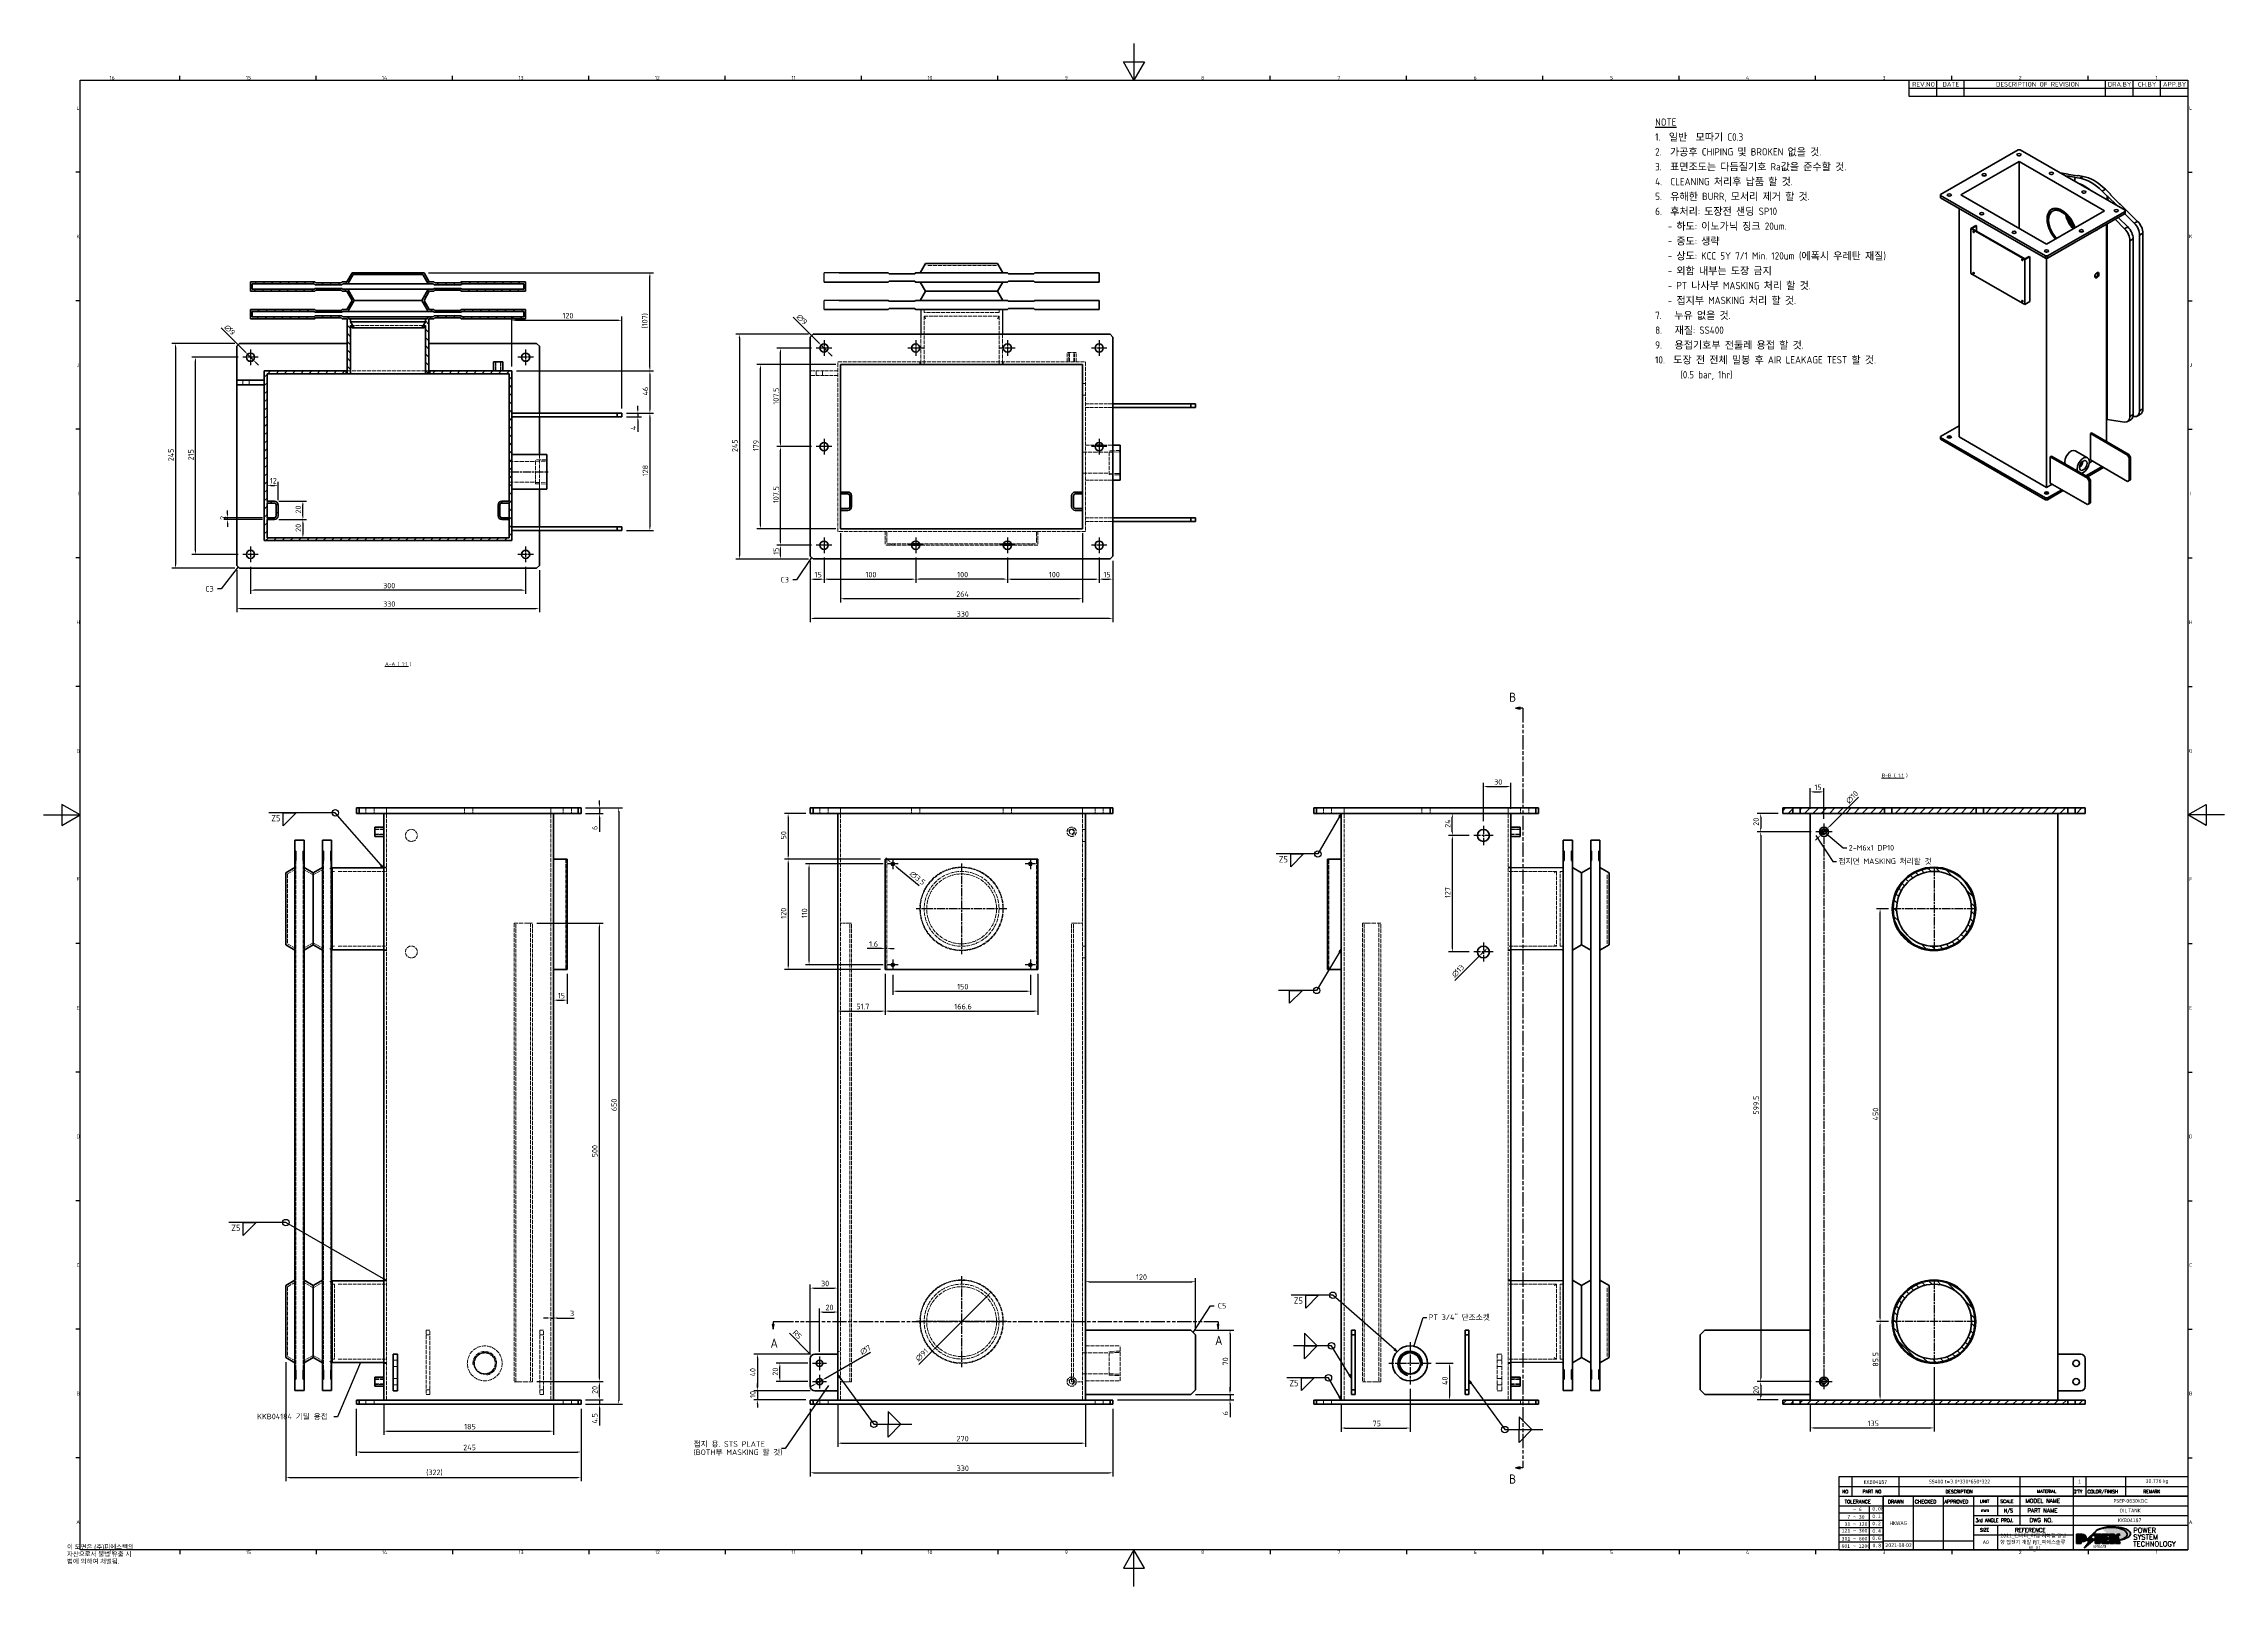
# Model space of a CAD drawing. Header units: millimetres. Extents: x 0 to 2378, y 0 to 1682.
import ezdxf
from ezdxf.enums import TextEntityAlignment as Align

# ---------------------------------------------------------------- set-up
doc = ezdxf.new("R2010")
doc.units = ezdxf.units.MM
doc.header["$LTSCALE"] = 2
for name, pattern in [('CHAIN', [0.3543, 0.2362, -0.0295, 0.0591, -0.0295]), ('DASHED', [0.2067, 0.1654, -0.0413]), ('DOUBLE_DASH_CHAIN', [1.2403, 0.6614, -0.0827, 0.1654, -0.0827, 0.1654, -0.0827])]:
    doc.linetypes.add(name, pattern=pattern)
doc.layers.get('0').update_dxf_attribs({"color": 3, "lineweight": 25})
for name, color, linetype, lineweight in [('가려진 것(ISO)', 2, 'DASHED', 18), ('가시적인 것(ISO)', 3, 'Continuous', 40), ('가시적인 좁은 것(ISO)', 3, 'Continuous', 35), ('경계(ISO)', 7, 'Continuous', 25), ('기호(ISO)', 5, 'Continuous', 25), ('단면선(ISO)', 7, 'CHAIN', 25), ('스케치 형상(ISO)', 3, 'Continuous', 25), ('제목(ISO)', 5, 'Continuous', 50), ('중심 표식(ISO)', 1, 'Continuous', 25), ('중심선(ISO)', 1, 'Continuous', 25), ('치수(ISO)', 2, 'Continuous', 25), ('해치(ISO)', 7, 'Continuous', 18)]:
    doc.layers.add(name, color=color, linetype=linetype, lineweight=lineweight)
doc.styles.add('HAN_291', font='')
doc.styles.add('HAN_370', font='', dxfattribs={"width": 2})
doc.styles.add('ISO Proportiona M2B', font='isocp.shx')
doc.styles.add('ISO Proportional', font='arial.ttf')
doc.styles.add('RC_284', font='ROMANC.shx')
doc.styles.add('RC_287', font='ROMANC.shx')
doc.styles.add('RC_292', font='ROMANC.shx')
doc.styles.add('ROMANT_294', font='romant.shx')
doc.styles.add('문자 텍스트_PSTEK_POSCO', font='isocp.shx')
doc.styles.add('부품번호텍스트_PSTEK_POSCO', font='isocp.shx')
doc.styles.add('치수 텍스트_PSTEK_POSCO', font='isocp.shx')
doc.styles.add('텍스트 스타일198', font='tahoma.ttf')
doc.styles.add('텍스트 스타일333', font='ROMANC.shx', dxfattribs={"width": 0.8})
doc.styles.add('텍스트 스타일512', font='isocp.shx')
doc.styles.add('표면거칠기 텍스트_PSTEK_POSCO', font='isocp.shx')
doc.styles.get('HAN_291').set_extended_font_data('GulimChe')
doc.styles.get('HAN_370').set_extended_font_data('GulimChe')
doc.dimstyles.new('치수_PSTEK_POSCO', dxfattribs={"dimscale": 2, "dimtxt": 3, "dimasz": 2, "dimexe": 2, "dimexo": 2.5, "dimgap": 1, "dimtad": 1, "dimrnd": 1e-08, "dimdsep": 46, "dimtxsty": '치수 텍스트_PSTEK_POSCO', "dimcen": 0.09, "dimdle": 10, "dimclrd": 7, "dimclre": 7, "dimclrt": 2, "dimadec": 1, "dimazin": 2, "dimtfac": 1, "dimtmove": 0, "dimatfit": 3, "dimfxl": 0, "dimtolj": 1, "dimlwd": -1, "dimlwe": -1, "dimarcsym": 0})
doc.dimstyles.new('치수_PSTEK_POSCO$7', dxfattribs={"dimscale": 2, "dimtxt": 3, "dimasz": 2, "dimexe": 2, "dimexo": 2.5, "dimgap": 1, "dimtad": 1, "dimrnd": 1e-08, "dimdsep": 46, "dimtxsty": '치수 텍스트_PSTEK_POSCO', "dimcen": 0.09, "dimdle": 10, "dimclrd": 7, "dimclre": 7, "dimclrt": 2, "dimadec": 1, "dimazin": 2, "dimtfac": 1, "dimtmove": 0, "dimatfit": 3, "dimfxl": 0, "dimtolj": 1, "dimlwd": -1, "dimlwe": -1, "dimarcsym": 0})
pattern_1 = [(45, (0, 0), (-4.490128, 4.490128), [])]
pattern_2 = [(135.0002, (0, 0), (-4.490112, -4.490145), [])]

# ---------------------------------------------------------------- blocks, each defined once
blk = doc.blocks.new('경계 Default Border')
at = {"layer": '경계(ISO)'}
for p, q in [((74.3, 821), (74.3, 823.4)), ((148.6, 821), (148.6, 823.4)), ((222.9, 821), (222.9, 823.4)), ((297.3, 821), (297.3, 823.4)), ((371.6, 821), (371.6, 823.4)), ((445.9, 821), (445.9, 823.4)), ((520.2, 821), (520.2, 823.4)), ((668.8, 821), (668.8, 823.4)), ((743.1, 821), (743.1, 823.4)), ((817.4, 821), (817.4, 823.4)), ((891.8, 821), (891.8, 823.4)), ((966.1, 821), (966.1, 823.4)), ((1040.4, 821), (1040.4, 823.4)), ((1114.7, 821), (1114.7, 823.4)), ((20, 770.9), (17.6, 770.9)), ((1169, 770.9), (1171.4, 770.9)), ((20, 700.8), (17.6, 700.8)), ((1169, 700.8), (1171.4, 700.8)), ((20, 630.8), (17.6, 630.8)), ((1169, 630.8), (1171.4, 630.8)), ((20, 560.7), (17.6, 560.7)), ((1169, 560.7), (1171.4, 560.7)), ((20, 490.6), (17.6, 490.6)), ((1169, 490.6), (1171.4, 490.6)), ((20, 350.4), (17.6, 350.4)), ((1169, 350.4), (1171.4, 350.4)), ((20, 280.3), (17.6, 280.3)), ((1169, 280.3), (1171.4, 280.3)), ((20, 210.2), (17.6, 210.2)), ((1169, 210.2), (1171.4, 210.2)), ((20, 140.2), (17.6, 140.2)), ((1169, 140.2), (1171.4, 140.2)), ((20, 70.1), (17.6, 70.1)), ((1169, 70.1), (1171.4, 70.1)), ((74.3, 20), (74.3, 17.6)), ((148.6, 20), (148.6, 17.6)), ((222.9, 20), (222.9, 17.6)), ((297.3, 20), (297.3, 17.6)), ((371.6, 20), (371.6, 17.6)), ((445.9, 20), (445.9, 17.6)), ((520.2, 20), (520.2, 17.6)), ((668.8, 20), (668.8, 17.6)), ((743.1, 20), (743.1, 17.6)), ((817.4, 20), (817.4, 17.6)), ((891.8, 20), (891.8, 17.6)), ((966.1, 20), (966.1, 17.6)), ((1040.4, 20), (1040.4, 17.6)), ((1114.7, 20), (1114.7, 17.6))]:
    blk.add_line(p, q, dxfattribs=at)
at = {"layer": '경계(ISO)', "flags": 128}
for points in [[(594.5, 841), (594.5, 821), (588.7, 831), (600.3, 831), (594.5, 821)], [(20, 20), (20, 821), (1169, 821), (1169, 20), (20, 20)], [(0, 420.5), (20, 420.5), (10, 426.3), (10, 414.7), (20, 420.5)], [(1189, 420.5), (1169, 420.5), (1179, 426.3), (1179, 414.7), (1169, 420.5)], [(594.5, 0), (594.5, 20), (588.7, 10), (600.3, 10), (594.5, 20)]]:
    blk.add_lwpolyline(points, dxfattribs=at)
at = {"layer": '경계(ISO)', "color": 2, "char_height": 2, "attachment_point": 7, "style": '문자 텍스트_PSTEK_POSCO'}
for s, insert in [('16', (36, 821.4)), ('15', (110.3, 821.4)), ('14', (184.5, 821.4)), ('13', (259, 821.4)), ('12', (333.3, 821.4)), ('11', (407.8, 821.4)), ('10', (481.9, 821.4)), ('9', (556.8, 821.4)), ('8', (631.1, 821.4)), ('7', (705.4, 821.4)), ('6', (779.7, 821.4)), ('5', (854, 821.4)), ('4', (928.2, 821.4)), ('3', (1002.7, 821.4)), ('2', (1076.9, 821.4)), ('1', (1151.5, 821.4)), ('L', (18, 804.9)), ('L', (1169.8, 804.9)), ('K', (17.9, 734.9)), ('K', (1169.7, 734.9)), ('J', (18.2, 664.8)), ('J', (1170, 664.8)), ('I', (18.5, 594.7)), ('I', (1170.3, 594.7)), ('H', (17.9, 524.6)), ('H', (1169.7, 524.6)), ('G', (17.9, 454.5)), ('G', (1169.7, 454.5)), ('F', (18, 384.5)), ('F', (1169.8, 384.5)), ('E', (18, 314.4)), ('E', (1169.8, 314.4)), ('D', (17.9, 244.3)), ('D', (1169.7, 244.3)), ('C', (18, 174.2)), ('C', (1169.8, 174.2)), ('B', (17.9, 104.1)), ('B', (1169.7, 104.1)), ('A', (17.8, 34)), ('A', (1169.6, 34)), ('16', (36, 17.6)), ('15', (110.3, 17.6)), ('14', (184.5, 17.6)), ('13', (259, 17.6)), ('12', (333.3, 17.6)), ('11', (407.8, 17.6)), ('10', (481.9, 17.6)), ('9', (556.8, 17.6)), ('8', (631.1, 17.6)), ('7', (705.4, 17.6)), ('6', (779.7, 17.6)), ('5', (854, 17.6)), ('4', (928.2, 17.6)), ('3', (1002.7, 17.6)), ('2', (1076.9, 17.6)), ('1', (1151.5, 17.6))]:
    blk.add_mtext(s, dxfattribs=dict(at, insert=insert))
blk = doc.blocks.new('제목 블록 PSTEK')
h = blk.add_hatch(color=1)
edge = h.paths.add_edge_path(flags=0)
edge.add_line((314.2, 19.6), (314.2, 17))
edge.add_line((314.2, 17), (314.3, 17))
edge.add_arc((314.3, 17.7), 0.651, 270, 360)
edge.add_line((315, 17.7), (315, 19))
edge.add_arc((314.3, 19), 0.651, 0, 90)
edge.add_line((314.3, 19.6), (314.2, 19.6))
edge = h.paths.add_edge_path()
edge.add_arc((315, 18.3), 1.97, 270, 450)
edge.add_line((315, 20.3), (311.8, 20.3))
edge.add_line((311.8, 20.3), (311.8, 15.3))
edge.add_line((311.8, 15.3), (314.2, 15.3))
edge.add_line((314.2, 15.3), (314.2, 16.3))
edge.add_line((314.2, 16.3), (315, 16.3))
h = blk.add_hatch(color=252)
edge = h.paths.add_edge_path()
edge.add_arc((315, 18.3), 1.97, 270, 406.8279)
edge.add_arc((315.2, 18.1), 1.97, -90, 53.561, ccw=False)
edge.add_line((315.2, 16.2), (314.4, 16.2))
edge.add_line((314.4, 16.2), (314.4, 15.2))
edge.add_line((314.4, 15.2), (311.9, 15.2))
edge.add_line((311.9, 15.2), (311.9, 15.3))
edge.add_line((311.9, 15.3), (314.2, 15.3))
edge.add_line((314.2, 15.3), (314.2, 16.3))
edge.add_line((314.2, 16.3), (315, 16.3))
h = blk.add_hatch(color=252)
edge = h.paths.add_edge_path()
edge.add_line((314.4, 19.5), (314.5, 19.5))
edge.add_arc((314.5, 18.8), 0.651, 60.4189, 90, ccw=False)
edge.add_arc((314.3, 19), 0.651, 39.9699, 90)
edge.add_line((314.3, 19.6), (314.2, 19.6))
edge.add_line((314.2, 19.6), (314.2, 17))
edge.add_line((314.2, 17), (314.3, 17))
edge.add_arc((314.3, 17.7), 0.651, 270, 274.6931)
edge.add_line((314.4, 17), (314.4, 19.5))
for color, points in [(252, [(317.2, 17.1), (322, 21.6), (322.3, 21.9), (317, 17), (318.8, 16.2), (316, 12.7), (316.3, 13), (318.9, 16.3)]), (5, [(321.6, 17.4), (319.5, 18.2), (322.5, 22), (317.2, 17.1), (318.9, 16.3), (316.2, 12.8)]), (1, [(324.5, 19.6), (325.2, 19.6), (325.2, 20.3), (321.2, 20.3), (321.2, 19.6), (322, 19.6), (322, 15.3), (324.5, 15.3)]), (252, [(322, 19.6), (321.4, 19.6), (321.4, 19.5), (322, 19.5)]), (252, [(324.7, 19.5), (325.4, 19.5), (325.4, 20.1), (325.2, 20.1), (325.2, 19.6), (324.5, 19.6), (324.5, 15.3), (322.2, 15.3), (322.2, 15.2), (324.7, 15.2)]), (1, [(329.2, 20.3), (325.7, 20.3), (325.7, 15.3), (329.4, 15.3), (329.4, 16), (328.1, 16), (328.1, 17.6), (329.2, 17.6), (329.2, 18.3), (328.1, 18.3), (328.1, 19.6), (329.2, 19.6)]), (252, [(329.5, 15.8), (329.4, 15.8), (329.4, 15.3), (325.8, 15.3), (325.8, 15.2), (329.5, 15.2)]), (252, [(328.3, 19.5), (329.4, 19.5), (329.4, 20.1), (329.2, 20.1), (329.2, 19.6), (328.1, 19.6), (328.1, 18.3), (328.3, 18.3)]), (252, [(328.3, 17.4), (329.4, 17.4), (329.4, 18.1), (329.2, 18.1), (329.2, 17.6), (328.1, 17.6), (328.1, 16), (328.3, 16)]), (1, [(332.3, 20.3), (329.9, 20.3), (329.9, 15.3), (332.3, 15.3), (332.3, 17.4), (333.1, 15.3), (335.5, 15.3), (334.3, 19.3), (335.4, 20.3), (334.3, 20.3), (332.3, 19)]), (252, [(332.5, 16.9), (332.3, 17.4), (332.3, 15.3), (330, 15.3), (330, 15.2), (332.5, 15.2)]), (252, [(332.5, 20.1), (332.3, 20.1), (332.3, 19), (332.5, 19.1)]), (252, [(335.6, 20.1), (335.3, 20.1), (334.3, 19.3), (335.5, 15.3), (333.2, 15.3), (333.2, 15.2), (335.7, 15.2), (334.4, 19.2)])]:
    blk.add_hatch(color=color).paths.add_polyline_path(points)
at = {"layer": '해치(ISO)', "true_color": 0x27d1fc}
h = blk.add_hatch(color=140, dxfattribs=at)
edge = h.paths.add_edge_path()
edge.add_ellipse((330.4, 20.2), major_axis=(9.1, 0), ratio=0.40699, start_angle=301.3098, end_angle=507.7437)
edge.add_ellipse((331.5, 20.5), major_axis=(-9.82, 0), ratio=0.39426, start_angle=111.5121, end_angle=334.4703, ccw=False)
edge.add_line((335.1, 16.9), (335.1, 17))
at = {"color": 180}
for p, q in [((182.5, 11.8), (182.5, 51.6)), ((182.5, 51.6), (372.5, 51.6)), ((189.3, 51.6), (189.3, 41)), ((215.2, 41), (215.2, 51.6)), ((280.9, 51.6), (280.9, 41)), ((310.1, 51.6), (310.1, 41)), ((316.9, 51.6), (316.9, 41)), ((338.5, 51.6), (338.5, 41)), ((372.5, 51.6), (372.5, 11.8)), ((182.5, 46.3), (372.5, 46.3)), ((182.5, 41), (206.5, 41)), ((182.5, 35.7), (206.5, 35.7)), ((198.9, 12), (198.9, 35.7)), ((206.5, 35.7), (372.5, 35.7)), ((222.9, 11.8), (222.9, 41)), ((239.4, 11.8), (239.4, 41)), ((255.9, 11.8), (255.9, 41)), ((268.7, 41), (268.7, 30.4)), ((280.9, 41), (280.9, 25.2)), ((310.1, 41), (310.1, 11.8)), ((182.5, 31.8), (206.5, 31.8)), ((182.5, 27.8), (206.5, 27.8)), ((182.5, 23.9), (206.5, 23.9)), ((255.9, 30.4), (372.5, 30.4)), ((255.9, 25.2), (372.5, 25.2)), ((268.7, 25.2), (268.7, 11.8)), ((182.5, 19.9), (206.5, 19.9)), ((182.5, 16), (206.5, 16)), ((206.5, 16.7), (255.9, 16.7)), ((255.9, 19.9), (310.1, 19.9)), ((182.5, 11.8), (372.5, 11.8))]:
    blk.add_line(p, q, dxfattribs=at)
at = {"color": 7, "lineweight": 50}
for p, q in [((206.5, 11.8), (206.5, 41)), ((206.5, 41), (372.5, 41))]:
    blk.add_line(p, q, dxfattribs=at)
at = {"color": 7}
for p, q in [((315, 20.3), (311.8, 20.3)), ((311.8, 20.3), (311.8, 15.3)), ((315, 20.3), (311.8, 20.3)), ((311.8, 20.3), (311.8, 15.3)), ((311.8, 15.3), (314.2, 15.3)), ((311.8, 15.3), (314.2, 15.3)), ((314.2, 15.3), (311.9, 15.3)), ((311.9, 15.3), (311.9, 15.2)), ((311.9, 15.2), (314.4, 15.2)), ((314.2, 17), (314.2, 19.6)), ((314.2, 19.6), (314.3, 19.6)), ((314.3, 19.6), (314.2, 19.6)), ((314.2, 19.6), (314.2, 17)), ((314.2, 17), (314.2, 19.6)), ((314.2, 19.6), (314.3, 19.6)), ((314.3, 17), (314.2, 17)), ((314.2, 17), (314.3, 17)), ((314.3, 17), (314.2, 17)), ((314.2, 16.3), (315, 16.3)), ((314.2, 15.3), (314.2, 16.3)), ((315, 16.3), (314.2, 16.3)), ((314.2, 16.3), (314.2, 15.3)), ((314.2, 16.3), (315, 16.3)), ((314.2, 15.3), (314.2, 16.3)), ((314.4, 19.5), (314.5, 19.5)), ((314.4, 17), (314.4, 19.5)), ((314.4, 16.2), (315.2, 16.2)), ((314.4, 15.2), (314.4, 16.2)), ((315, 19), (315, 17.7)), ((315, 19), (315, 17.7)), ((318.8, 16.2), (316, 12.7)), ((316, 12.7), (316.3, 13)), ((316.2, 12.8), (321.6, 17.4)), ((318.9, 16.3), (316.2, 12.8)), ((316.3, 13), (318.9, 16.3)), ((322.3, 21.9), (317, 17)), ((317, 17), (318.8, 16.2)), ((322.5, 22), (317.2, 17.1)), ((317.2, 17.1), (322, 21.6)), ((318.9, 16.3), (317.2, 17.1)), ((317.2, 17.1), (318.9, 16.3)), ((319.5, 18.2), (322.5, 22)), ((321.6, 17.4), (319.5, 18.2)), ((325.2, 20.3), (321.2, 20.3)), ((321.2, 20.3), (321.2, 19.6)), ((325.2, 20.3), (321.2, 20.3)), ((321.2, 20.3), (321.2, 19.6)), ((321.2, 19.6), (322, 19.6)), ((321.2, 19.6), (322, 19.6)), ((321.4, 19.6), (321.4, 19.5)), ((322, 19.6), (321.4, 19.6)), ((321.4, 19.5), (322, 19.5)), ((322, 21.6), (322.3, 21.9)), ((322, 19.6), (322, 15.3)), ((322, 19.5), (322, 19.6)), ((322, 19.6), (322, 15.3)), ((322, 15.3), (324.5, 15.3)), ((322, 15.3), (324.5, 15.3)), ((324.5, 15.3), (322.2, 15.3)), ((322.2, 15.3), (322.2, 15.2)), ((322.2, 15.2), (324.7, 15.2)), ((324.5, 19.6), (325.2, 19.6)), ((324.5, 15.3), (324.5, 19.6)), ((325.2, 19.6), (324.5, 19.6)), ((324.5, 19.6), (324.5, 15.3)), ((324.5, 19.6), (325.2, 19.6)), ((324.5, 15.3), (324.5, 19.6)), ((324.7, 19.5), (325.4, 19.5)), ((324.7, 15.2), (324.7, 19.5)), ((325.2, 19.6), (325.2, 20.3)), ((325.2, 19.6), (325.2, 20.3)), ((325.4, 20.1), (325.2, 20.1)), ((325.2, 20.1), (325.2, 19.6)), ((325.4, 19.5), (325.4, 20.1)), ((329.2, 20.3), (325.7, 20.3)), ((325.7, 20.3), (325.7, 15.3)), ((325.7, 20.3), (325.7, 15.3)), ((329.2, 20.3), (325.7, 20.3)), ((325.7, 15.3), (329.4, 15.3)), ((325.7, 15.3), (329.4, 15.3)), ((329.4, 15.3), (325.8, 15.3)), ((325.8, 15.3), (325.8, 15.2)), ((325.8, 15.2), (329.5, 15.2)), ((328.1, 18.3), (328.1, 19.6)), ((328.1, 19.6), (329.2, 19.6)), ((329.2, 19.6), (328.1, 19.6)), ((328.1, 19.6), (328.1, 18.3)), ((328.1, 18.3), (328.1, 19.6)), ((328.1, 19.6), (329.2, 19.6)), ((329.2, 18.3), (328.1, 18.3)), ((328.1, 18.3), (328.3, 18.3)), ((329.2, 18.3), (328.1, 18.3)), ((328.1, 17.6), (329.2, 17.6)), ((328.1, 16), (328.1, 17.6)), ((329.2, 17.6), (328.1, 17.6)), ((328.1, 17.6), (328.1, 16)), ((328.1, 17.6), (329.2, 17.6)), ((328.1, 16), (328.1, 17.6)), ((329.4, 16), (328.1, 16)), ((328.1, 16), (328.3, 16)), ((329.4, 16), (328.1, 16)), ((328.3, 18.3), (328.3, 19.5)), ((328.3, 19.5), (329.4, 19.5)), ((328.3, 16), (328.3, 17.4)), ((328.3, 17.4), (329.4, 17.4)), ((329.2, 19.6), (329.2, 20.3)), ((329.2, 19.6), (329.2, 20.3)), ((329.4, 20.1), (329.2, 20.1)), ((329.2, 20.1), (329.2, 19.6)), ((329.2, 17.6), (329.2, 18.3)), ((329.2, 17.6), (329.2, 18.3)), ((329.4, 18.1), (329.2, 18.1)), ((329.2, 18.1), (329.2, 17.6)), ((329.4, 19.5), (329.4, 20.1)), ((329.4, 17.4), (329.4, 18.1)), ((329.4, 15.3), (329.4, 16)), ((329.4, 15.3), (329.4, 16)), ((329.5, 15.8), (329.4, 15.8)), ((329.4, 15.8), (329.4, 15.3)), ((329.5, 15.2), (329.5, 15.8)), ((332.3, 20.3), (329.9, 20.3)), ((329.9, 20.3), (329.9, 15.3)), ((329.9, 20.3), (329.9, 15.3)), ((332.3, 20.3), (329.9, 20.3)), ((329.9, 15.3), (332.3, 15.3)), ((329.9, 15.3), (332.3, 15.3)), ((332.3, 15.3), (330, 15.3)), ((330, 15.3), (330, 15.2)), ((330, 15.2), (332.5, 15.2)), ((334.3, 20.3), (332.3, 19)), ((332.3, 19), (332.3, 20.3)), ((334.3, 20.3), (332.3, 19)), ((332.3, 19), (332.3, 20.3)), ((332.5, 20.1), (332.3, 20.1)), ((332.3, 20.1), (332.3, 19)), ((332.3, 19), (332.5, 19.1)), ((332.3, 17.4), (333.1, 15.3)), ((332.3, 15.3), (332.3, 17.4)), ((332.5, 16.9), (332.3, 17.4)), ((332.3, 17.4), (332.3, 15.3)), ((332.3, 17.4), (333.1, 15.3)), ((332.3, 15.3), (332.3, 17.4)), ((332.5, 19.1), (332.5, 20.1)), ((332.5, 15.2), (332.5, 16.9)), ((333.1, 15.3), (335.5, 15.3)), ((333.1, 15.3), (335.5, 15.3)), ((335.5, 15.3), (333.2, 15.3)), ((333.2, 15.3), (333.2, 15.2)), ((333.2, 15.2), (335.7, 15.2)), ((334.3, 19.3), (335.4, 20.3)), ((335.4, 20.3), (334.3, 20.3)), ((334.3, 19.3), (335.4, 20.3)), ((335.4, 20.3), (334.3, 20.3)), ((335.3, 20.1), (334.3, 19.3)), ((335.5, 15.3), (334.3, 19.3)), ((334.3, 19.3), (335.5, 15.3)), ((335.5, 15.3), (334.3, 19.3)), ((334.4, 19.2), (335.6, 20.1)), ((335.7, 15.2), (334.4, 19.2)), ((335.6, 20.1), (335.3, 20.1)), ((345, 17.5), (345, 17.7))]:
    blk.add_line(p, q, dxfattribs=at)
at = {"color": 1}
for p, q in [((315, 20.3), (311.8, 20.3)), ((311.8, 20.3), (311.8, 15.3)), ((311.8, 15.3), (314.2, 15.3)), ((314.2, 17), (314.2, 19.6)), ((314.2, 19.6), (314.3, 19.6)), ((314.3, 17), (314.2, 17)), ((314.2, 16.3), (315, 16.3)), ((314.2, 15.3), (314.2, 16.3)), ((315, 19), (315, 17.7)), ((325.2, 20.3), (321.2, 20.3)), ((321.2, 20.3), (321.2, 19.6)), ((321.2, 19.6), (322, 19.6)), ((322, 19.6), (322, 15.3)), ((322, 15.3), (324.5, 15.3)), ((324.5, 19.6), (325.2, 19.6)), ((324.5, 15.3), (324.5, 19.6)), ((325.2, 19.6), (325.2, 20.3)), ((329.2, 20.3), (325.7, 20.3)), ((325.7, 20.3), (325.7, 15.3)), ((325.7, 15.3), (329.4, 15.3)), ((328.1, 18.3), (328.1, 19.6)), ((328.1, 19.6), (329.2, 19.6)), ((329.2, 18.3), (328.1, 18.3)), ((328.1, 17.6), (329.2, 17.6)), ((328.1, 16), (328.1, 17.6)), ((329.4, 16), (328.1, 16)), ((329.2, 19.6), (329.2, 20.3)), ((329.2, 17.6), (329.2, 18.3)), ((329.4, 15.3), (329.4, 16)), ((332.3, 20.3), (329.9, 20.3)), ((329.9, 20.3), (329.9, 15.3)), ((329.9, 15.3), (332.3, 15.3)), ((334.3, 20.3), (332.3, 19)), ((332.3, 19), (332.3, 20.3)), ((332.3, 17.4), (333.1, 15.3)), ((332.3, 15.3), (332.3, 17.4)), ((333.1, 15.3), (335.5, 15.3)), ((334.3, 19.3), (335.4, 20.3)), ((335.4, 20.3), (334.3, 20.3)), ((335.5, 15.3), (334.3, 19.3))]:
    blk.add_line(p, q, dxfattribs=at)
at = {"color": 5}
for p, q in [((316.2, 12.8), (321.6, 17.4)), ((318.9, 16.3), (316.2, 12.8)), ((322.5, 22), (317.2, 17.1)), ((317.2, 17.1), (318.9, 16.3)), ((319.5, 18.2), (322.5, 22)), ((321.6, 17.4), (319.5, 18.2))]:
    blk.add_line(p, q, dxfattribs=at)
at = {"color": 7}
for centre, radius, start, end in [((314.3, 19), 0.651, 0, 90), ((314.3, 19), 0.651, 39.9699, 90), ((314.3, 19), 0.651, 0, 90), ((314.3, 17.7), 0.651, 270, 0), ((314.3, 17.7), 0.651, 270, 0), ((314.3, 17.7), 0.651, 270, 274.6931), ((314.5, 18.8), 0.651, 60.4189, 90), ((315, 18.3), 1.97, 270, 90), ((315, 18.3), 1.97, 270, 90), ((315, 18.3), 1.97, 270, 46.8279), ((315.2, 18.1), 1.97, 270, 53.561)]:
    blk.add_arc(centre, radius, start, end, dxfattribs=at)
at = {"color": 1}
for centre, radius, start, end in [((314.3, 19), 0.651, 0, 90), ((314.3, 17.7), 0.651, 270, 0), ((315, 18.3), 1.97, 270, 90)]:
    blk.add_arc(centre, radius, start, end, dxfattribs=at)
at = {"layer": '제목(ISO)', "lineweight": 18}
blk.add_line((182.5, 35.7), (182.5, 11.8), dxfattribs=at)
at = {"layer": '제목(ISO)'}
for p, q in [((315, 20.3), (311.8, 20.3)), ((311.8, 20.3), (311.8, 15.3)), ((311.8, 15.3), (314.2, 15.3)), ((314.2, 15.3), (311.9, 15.3)), ((311.9, 15.3), (311.9, 15.2)), ((311.9, 15.2), (314.4, 15.2)), ((314.2, 17), (314.2, 19.6)), ((314.2, 19.6), (314.3, 19.6)), ((314.3, 19.6), (314.2, 19.6)), ((314.2, 19.6), (314.2, 17)), ((314.3, 17), (314.2, 17)), ((314.2, 17), (314.3, 17)), ((314.2, 15.3), (314.2, 16.3)), ((314.2, 16.3), (315, 16.3)), ((315, 16.3), (314.2, 16.3)), ((314.2, 16.3), (314.2, 15.3)), ((314.4, 19.5), (314.5, 19.5)), ((314.4, 17), (314.4, 19.5)), ((314.4, 15.2), (314.4, 16.2)), ((314.4, 16.2), (315.2, 16.2)), ((315, 19), (315, 17.7)), ((318.8, 16.2), (316, 12.7)), ((316, 12.7), (316.3, 13)), ((316.2, 12.8), (321.6, 17.4)), ((318.9, 16.3), (316.2, 12.8)), ((316.3, 13), (318.9, 16.3)), ((322.3, 21.9), (317, 17)), ((317, 17), (318.8, 16.2)), ((322.5, 22), (317.2, 17.1)), ((317.2, 17.1), (322, 21.6)), ((317.2, 17.1), (318.9, 16.3)), ((318.9, 16.3), (317.2, 17.1)), ((319.5, 18.2), (322.5, 22)), ((321.6, 17.4), (319.5, 18.2)), ((325.2, 20.3), (321.2, 20.3)), ((321.2, 20.3), (321.2, 19.6)), ((321.2, 19.6), (322, 19.6)), ((322, 19.6), (321.4, 19.6)), ((321.4, 19.6), (321.4, 19.5)), ((321.4, 19.5), (322, 19.5)), ((322, 21.6), (322.3, 21.9)), ((322, 19.6), (322, 15.3)), ((322, 19.5), (322, 19.6)), ((322, 15.3), (324.5, 15.3)), ((324.5, 15.3), (322.2, 15.3)), ((322.2, 15.3), (322.2, 15.2)), ((322.2, 15.2), (324.7, 15.2)), ((324.5, 19.6), (325.2, 19.6)), ((324.5, 15.3), (324.5, 19.6)), ((325.2, 19.6), (324.5, 19.6)), ((324.5, 19.6), (324.5, 15.3)), ((324.7, 19.5), (325.4, 19.5)), ((324.7, 15.2), (324.7, 19.5)), ((325.2, 19.6), (325.2, 20.3)), ((325.4, 20.1), (325.2, 20.1)), ((325.2, 20.1), (325.2, 19.6)), ((325.4, 19.5), (325.4, 20.1)), ((329.2, 20.3), (325.7, 20.3)), ((325.7, 20.3), (325.7, 15.3)), ((325.7, 15.3), (329.4, 15.3)), ((329.4, 15.3), (325.8, 15.3)), ((325.8, 15.3), (325.8, 15.2)), ((325.8, 15.2), (329.5, 15.2)), ((328.1, 18.3), (328.1, 19.6)), ((328.1, 19.6), (329.2, 19.6)), ((329.2, 19.6), (328.1, 19.6)), ((328.1, 19.6), (328.1, 18.3)), ((329.2, 18.3), (328.1, 18.3)), ((328.1, 18.3), (328.3, 18.3)), ((328.1, 16), (328.1, 17.6)), ((328.1, 17.6), (329.2, 17.6)), ((329.2, 17.6), (328.1, 17.6)), ((328.1, 17.6), (328.1, 16)), ((329.4, 16), (328.1, 16)), ((328.1, 16), (328.3, 16)), ((328.3, 19.5), (329.4, 19.5)), ((328.3, 18.3), (328.3, 19.5)), ((328.3, 17.4), (329.4, 17.4)), ((328.3, 16), (328.3, 17.4)), ((329.2, 19.6), (329.2, 20.3)), ((329.4, 20.1), (329.2, 20.1)), ((329.2, 20.1), (329.2, 19.6)), ((329.2, 17.6), (329.2, 18.3)), ((329.4, 18.1), (329.2, 18.1)), ((329.2, 18.1), (329.2, 17.6)), ((329.4, 19.5), (329.4, 20.1)), ((329.4, 17.4), (329.4, 18.1)), ((329.4, 15.3), (329.4, 16)), ((329.5, 15.8), (329.4, 15.8)), ((329.4, 15.8), (329.4, 15.3)), ((329.5, 15.2), (329.5, 15.8)), ((332.3, 20.3), (329.9, 20.3)), ((329.9, 20.3), (329.9, 15.3)), ((329.9, 15.3), (332.3, 15.3)), ((332.3, 15.3), (330, 15.3)), ((330, 15.3), (330, 15.2)), ((330, 15.2), (332.5, 15.2)), ((334.3, 20.3), (332.3, 19)), ((332.3, 19), (332.3, 20.3)), ((332.5, 20.1), (332.3, 20.1)), ((332.3, 20.1), (332.3, 19)), ((332.3, 19), (332.5, 19.1)), ((332.3, 15.3), (332.3, 17.4)), ((332.3, 17.4), (333.1, 15.3)), ((332.5, 16.9), (332.3, 17.4)), ((332.3, 17.4), (332.3, 15.3)), ((332.5, 19.1), (332.5, 20.1)), ((332.5, 15.2), (332.5, 16.9)), ((333.1, 15.3), (335.5, 15.3)), ((335.5, 15.3), (333.2, 15.3)), ((333.2, 15.3), (333.2, 15.2)), ((333.2, 15.2), (335.7, 15.2)), ((334.3, 19.3), (335.4, 20.3)), ((335.4, 20.3), (334.3, 20.3)), ((335.3, 20.1), (334.3, 19.3)), ((335.5, 15.3), (334.3, 19.3)), ((334.3, 19.3), (335.5, 15.3)), ((334.4, 19.2), (335.6, 20.1)), ((335.7, 15.2), (334.4, 19.2)), ((335.6, 20.1), (335.3, 20.1))]:
    blk.add_line(p, q, dxfattribs=at)
at = {"layer": '제목(ISO)', "color": 4}
blk.add_line((335.1, 16.9), (335.1, 17), dxfattribs=at)
at = {"layer": '제목(ISO)'}
for centre, radius, start, end in [((314.3, 19), 0.651, 0, 90), ((314.3, 19), 0.651, 39.9699, 90), ((314.3, 17.7), 0.651, 270, 0), ((314.3, 17.7), 0.651, 270, 274.6931), ((314.5, 18.8), 0.651, 60.4189, 90), ((315, 18.3), 1.97, 46.8279, 90), ((315, 18.3), 1.97, 270, 46.8279), ((315, 18.3), 1.97, 270, 46.8279), ((315.2, 18.1), 1.97, 270, 53.561)]:
    blk.add_arc(centre, radius, start, end, dxfattribs=at)
at = {"layer": '제목(ISO)', "color": 4}
for centre, major_axis, ratio, start_param, end_param in [((331.5, 20.5), (9.82, 0), 0.39426, 5.087845, 8.9792), ((330.4, 20.2), (9.1, 0), 0.40699, 5.258849, 8.861799)]:
    blk.add_ellipse(centre, major_axis=major_axis, ratio=ratio, start_param=start_param, end_param=end_param, dxfattribs=at)
at = {"color": 2}
for s, height, style, p in [('NO', 1.74, 'RC_284', (184.1, 42.6)), (' TOLERANCE', 1.9, 'RC_287', (184.1, 37)), ('PART NO', 1.74, 'RC_284', (195.3, 42.6)), ('DRAWN', 1.9, 'RC_287', (209, 37)), ('CHECKED', 1.9, 'RC_287', (223.7, 37)), ('APPROVED', 1.9, 'RC_287', (239.8, 37)), ('DESCRIPTION', 1.742, 'RC_284', (240.4, 42.6)), ('UNIT', 1.74, 'RC_284', (259.2, 37.3)), ('SCALE', 1.74, 'RC_284', (270.3, 37.3)), ('MODEL NAME', 2.18, 'RC_292', (284.1, 37.3)), ("Q'TY", 1.74, 'RC_284', (310.1, 42.6)), ('COLOR/FINISH', 1.742, 'RC_284', (317.8, 42.6)), ('REMARK', 1.74, 'RC_284', (348.3, 42.6)), (' 31 ~ 120', 2, 'HAN_291', (183.8, 24.8)), ('  7 ~ 30', 2, 'HAN_291', (183.8, 28.7)), ('    ~ 6', 2, 'HAN_291', (183.8, 32.8)), ('0.08', 2, 'HAN_291', (200.5, 33.1)), ('0.1', 2, 'HAN_291', (200.5, 29)), ('0.2', 2, 'HAN_291', (200.5, 25.1)), ('mm', 1.74, 'RC_284', (259.7, 32.4)), ('PART NAME', 2.18, 'RC_292', (285.1, 32)), (' DWG NO.', 2.18, 'RC_292', (284.8, 26.8)), ('601 ~ 1200', 2, 'HAN_291', (183.7, 12.8)), ('121 ~ 300', 2, 'HAN_291', (183.8, 21.2)), ('301 ~ 600', 2, 'HAN_291', (183.8, 16.8)), ('0.4', 2, 'HAN_291', (200.5, 21)), ('0.6', 2, 'HAN_291', (200.5, 17.1)), ('0.8', 2, 'HAN_291', (200.6, 13.1)), ('SIZE', 1.74, 'RC_284', (259.2, 21.7)), ('REFERENCE', 2.18, 'RC_292', (278.3, 21.4))]:
    blk.add_text(s, height=height, dxfattribs=dict(at, style=style)).set_placement(p)
at = {"color": 2, "style": 'RC_284'}
blk.add_text('MATERIAL', height=1.74, dxfattribs=at).set_placement((295.5, 43.6), align=Align.MIDDLE_CENTER)
at = {"color": 2, "style": '텍스트 스타일333', "width": 0.8}
blk.add_text('3rd ANGLE PROJ.', height=2, dxfattribs=at).set_placement((256.8, 26.8))
at = {"color": 7, "style": '텍스트 스타일333', "width": 0.8}
blk.add_text('N/S', height=2, dxfattribs=at).set_placement((274.8, 33.1), align=Align.MIDDLE_CENTER)
at = {"color": 7, "style": 'ROMANT_294'}
for s, p in [('POWER', (342.8, 21)), ('TECHNOLOGY', (342.8, 13.6)), ('SYSTEM', (342.8, 17.3))]:
    blk.add_text(s, height=2.7, dxfattribs=at).set_placement(p)
at = {"color": 7, "insert": (320.9, 14.2), "char_height": 1.4, "attachment_point": 1, "line_spacing_factor": 0.332, "style": 'HAN_370'}
blk.add_mtext('\\fHY견고딕|b0|i0;\\H1.4000;피에스텍', dxfattribs=at)
at = {"layer": '제목(ISO)', "color": 7, "style": '텍스트 스타일198'}
for tag, p in [('부품_번호_001', (195.8, 47.7)), ('설명_001', (231.4, 47.9)), ("3._Q'TY_001", (312.7, 47.9)), ('질량\\P3;_001', (349.5, 48.2)), ('1._MODEL_NAME_001', (332, 37.4)), ('설계자_001', (209.9, 25.2)), ('부품_번호_001', (334.4, 26.8)), ('제목_001', (335.3, 32.1)), ('작성_날짜_001', (207.7, 13.3)), ('시트_크기_001', (260.8, 14.8)), ('프로젝트_002', (270.1, 15)), ('프로젝트_001', (270.4, 18.4)), ('프로젝트_003', (285.7, 11.5))]:
    blk.add_attdef(tag, p, '', height=2, dxfattribs=at)
for tag, p in [('재질', (295.5, 48.9)), ('4._COLOR', (327.7, 48.9)), ('점검자', (231.2, 26.2)), ('엔지니어링_승인자', (247.7, 26.2)), ('점검_날짜', (231.2, 14.3)), ('엔지니어링_승인_날짜', (247.7, 14.3))]:
    blk.add_attdef(tag, text='', height=2, dxfattribs=at).set_placement(p, align=Align.MIDDLE_CENTER)
blk = doc.blocks.new('2dTransSection0')
at = {"layer": '단면선(ISO)', "linetype": 'Continuous'}
for p, q in [((397.3, 142.8), (397.8, 140.3)), ((398.3, 142.8), (397.3, 142.8)), ((401.6, 144.3), (397.8, 144.3)), ((397.8, 144.3), (397.8, 142.8)), ((397.8, 142.8), (397.8, 140.3)), ((397.8, 140.3), (398.3, 142.8)), ((640.3, 144.3), (636.5, 144.3)), ((639.8, 142.8), (640.3, 140.3)), ((640.8, 142.8), (639.8, 142.8)), ((640.3, 144.3), (640.3, 142.8)), ((640.3, 142.8), (640.3, 140.3)), ((640.3, 140.3), (640.8, 142.8))]:
    blk.add_line(p, q, dxfattribs=at)
at = {"layer": '단면선(ISO)', "linetype": 'DOUBLE_DASH_CHAIN', "ltscale": 5.831991}
blk.add_line((640.3, 144.3), (397.8, 144.3), dxfattribs=at)
at = {"layer": '단면선(ISO)', "linetype": 'Continuous', "flags": 128}
for points in [[(397.3, 142.8), (397.8, 140.3), (398.3, 142.8), (397.3, 142.8)], [(639.8, 142.8), (640.3, 140.3), (640.8, 142.8), (639.8, 142.8)]]:
    blk.add_lwpolyline(points, dxfattribs=at)
at = {"layer": '단면선(ISO)'}
for points in [[(397.3, 142.8), (397.8, 140.3), (398.3, 142.8), (397.3, 142.8)], [(639.8, 142.8), (640.3, 140.3), (640.8, 142.8), (639.8, 142.8)]]:
    blk.add_solid(points, dxfattribs=at)
at = {"layer": '단면선(ISO)', "char_height": 5, "attachment_point": 7, "style": '부품번호텍스트_PSTEK_POSCO'}
for insert in [(396.3, 130.1), (638.7, 131.6)]:
    blk.add_mtext('A', dxfattribs=dict(at, insert=insert))
blk = doc.blocks.new('*D22')
at = {"layer": 'Defpoints', "color": 0, "transparency": 16777216}
for p in [(251.6, 1183.1), (282.7, 1183.1), (251.6, 1163.1)]:
    blk.add_point(p, dxfattribs=at)
at = {"layer": '치수(ISO)', "color": 7, "transparency": 16777216}
for p, q in [((256.6, 1183.1), (286.7, 1183.1)), ((282.7, 1167.1), (282.7, 1179.1)), ((256.6, 1163.1), (286.7, 1163.1))]:
    blk.add_line(p, q, dxfattribs=at)
for points in [[(282, 1179.1), (283.4, 1179.1), (282.7, 1183.1)], [(282, 1167.1), (283.4, 1167.1), (282.7, 1163.1)]]:
    blk.add_solid(points, dxfattribs=at)
at = {"layer": '치수(ISO)', "color": 2, "transparency": 16777216, "insert": (277.7, 1169.7), "char_height": 6, "attachment_point": 4, "rotation": 90, "style": '치수 텍스트_PSTEK_POSCO'}
blk.add_mtext('\\A1;20', dxfattribs=at)
blk = doc.blocks.new('*D23')
at = {"layer": 'Defpoints', "color": 0, "transparency": 16777216}
for p in [(251.6, 1163.1), (282.7, 1143.1), (282.7, 1143.1)]:
    blk.add_point(p, dxfattribs=at)
at = {"layer": '치수(ISO)', "color": 7, "transparency": 16777216}
for p, q in [((256.6, 1163.1), (286.7, 1163.1)), ((282.7, 1159.1), (282.7, 1147.1))]:
    blk.add_line(p, q, dxfattribs=at)
for points in [[(282, 1159.1), (283.4, 1159.1), (282.7, 1163.1)], [(282, 1147.1), (283.4, 1147.1), (282.7, 1143.1)]]:
    blk.add_solid(points, dxfattribs=at)
at = {"layer": '치수(ISO)', "color": 2, "transparency": 16777216, "insert": (277.7, 1149.7), "char_height": 6, "attachment_point": 4, "rotation": 90, "style": '치수 텍스트_PSTEK_POSCO'}
blk.add_mtext('\\A1;20', dxfattribs=at)
blk = doc.blocks.new('*D24')
at = {"layer": 'Defpoints', "color": 0, "transparency": 16777216}
for p in [(243.6, 1200.4), (255.6, 1200.4), (255.6, 1179.1)]:
    blk.add_point(p, dxfattribs=at)
at = {"layer": '치수(ISO)', "color": 7, "transparency": 16777216}
for p, q in [((247.6, 1200.4), (251.6, 1200.4)), ((255.6, 1184.1), (255.6, 1204.4))]:
    blk.add_line(p, q, dxfattribs=at)
for points in [[(247.6, 1201.1), (247.6, 1199.8), (243.6, 1200.4)], [(251.6, 1201.1), (251.6, 1199.8), (255.6, 1200.4)]]:
    blk.add_solid(points, dxfattribs=at)
at = {"layer": '치수(ISO)', "color": 2, "transparency": 16777216, "insert": (246.7, 1205.4), "char_height": 6, "attachment_point": 4, "style": '치수 텍스트_PSTEK_POSCO'}
blk.add_mtext('\\A1;12', dxfattribs=at)
blk = doc.blocks.new('*D25')
at = {"layer": 'Defpoints', "color": 0, "transparency": 16777216}
for p in [(200.6, 1165.1), (243.6, 1165.1), (243.6, 1163.1)]:
    blk.add_point(p, dxfattribs=at)
at = {"layer": '치수(ISO)', "color": 7, "transparency": 16777216}
for p, q in [((200.6, 1169.1), (200.6, 1173.1)), ((238.6, 1165.1), (196.6, 1165.1)), ((238.6, 1163.1), (196.6, 1163.1)), ((200.6, 1163.1), (200.6, 1165.1)), ((200.6, 1159.1), (200.6, 1155.1))]:
    blk.add_line(p, q, dxfattribs=at)
for points in [[(200, 1169.1), (201.3, 1169.1), (200.6, 1165.1)], [(200, 1159.1), (201.3, 1159.1), (200.6, 1163.1)]]:
    blk.add_solid(points, dxfattribs=at)
at = {"layer": '치수(ISO)', "color": 2, "transparency": 16777216, "insert": (195.6, 1162.7), "char_height": 6, "attachment_point": 4, "rotation": 90, "style": '치수 텍스트_PSTEK_POSCO'}
blk.add_mtext('\\A1;2', dxfattribs=at)
blk = doc.blocks.new('*D26')
at = {"layer": 'Defpoints', "color": 0, "transparency": 16777216}
for p in [(225.6, 1116.6), (525.6, 1116.6), (225.6, 1086.1)]:
    blk.add_point(p, dxfattribs=at)
at = {"layer": '치수(ISO)', "color": 7, "transparency": 16777216}
for p, q in [((225.6, 1111.6), (225.6, 1082.1)), ((525.6, 1111.6), (525.6, 1082.1)), ((521.6, 1086.1), (229.6, 1086.1))]:
    blk.add_line(p, q, dxfattribs=at)
for points in [[(229.6, 1086.7), (229.6, 1085.4), (225.6, 1086.1)], [(521.6, 1086.7), (521.6, 1085.4), (525.6, 1086.1)]]:
    blk.add_solid(points, dxfattribs=at)
at = {"layer": '치수(ISO)', "color": 2, "transparency": 16777216, "insert": (370.2, 1091.1), "char_height": 6, "attachment_point": 4, "style": '치수 텍스트_PSTEK_POSCO'}
blk.add_mtext('\\A1;300', dxfattribs=at)
blk = doc.blocks.new('*D27')
at = {"layer": 'Defpoints', "color": 0, "transparency": 16777216}
for p in [(210.6, 1113.1), (540.6, 1113.1), (540.6, 1066)]:
    blk.add_point(p, dxfattribs=at)
at = {"layer": '치수(ISO)', "color": 7, "transparency": 16777216}
for p, q in [((210.6, 1108.1), (210.6, 1062)), ((540.6, 1108.1), (540.6, 1062)), ((214.6, 1066), (536.6, 1066))]:
    blk.add_line(p, q, dxfattribs=at)
for points in [[(214.6, 1066.7), (214.6, 1065.4), (210.6, 1066)], [(536.6, 1066.7), (536.6, 1065.4), (540.6, 1066)]]:
    blk.add_solid(points, dxfattribs=at)
at = {"layer": '치수(ISO)', "color": 2, "transparency": 16777216, "insert": (370.2, 1071), "char_height": 6, "attachment_point": 4, "style": '치수 텍스트_PSTEK_POSCO'}
blk.add_mtext('\\A1;330', dxfattribs=at)
blk = doc.blocks.new('*D28')
at = {"layer": 'Defpoints', "color": 0, "transparency": 16777216}
for p in [(165.6, 1340.1), (217.1, 1340.1), (217.1, 1125.1)]:
    blk.add_point(p, dxfattribs=at)
at = {"layer": '치수(ISO)', "color": 7, "transparency": 16777216}
for p, q in [((212.1, 1340.1), (161.6, 1340.1)), ((165.6, 1129.1), (165.6, 1336.1)), ((212.1, 1125.1), (161.6, 1125.1))]:
    blk.add_line(p, q, dxfattribs=at)
for points in [[(164.9, 1336.1), (166.3, 1336.1), (165.6, 1340.1)], [(164.9, 1129.1), (166.3, 1129.1), (165.6, 1125.1)]]:
    blk.add_solid(points, dxfattribs=at)
at = {"layer": '치수(ISO)', "color": 2, "transparency": 16777216, "insert": (160.6, 1227.6), "char_height": 6, "attachment_point": 4, "rotation": 90, "style": '치수 텍스트_PSTEK_POSCO'}
blk.add_mtext('\\A1;215', dxfattribs=at)
blk = doc.blocks.new('*D29')
at = {"layer": 'Defpoints', "color": 0, "transparency": 16777216}
for p in [(213.6, 1355.1), (143.8, 1110.1), (213.6, 1110.1)]:
    blk.add_point(p, dxfattribs=at)
at = {"layer": '치수(ISO)', "color": 7, "transparency": 16777216}
for p, q in [((208.6, 1355.1), (139.8, 1355.1)), ((143.8, 1351.1), (143.8, 1114.1)), ((208.6, 1110.1), (139.8, 1110.1))]:
    blk.add_line(p, q, dxfattribs=at)
for points in [[(143.1, 1351.1), (144.5, 1351.1), (143.8, 1355.1)], [(143.1, 1114.1), (144.5, 1114.1), (143.8, 1110.1)]]:
    blk.add_solid(points, dxfattribs=at)
at = {"layer": '치수(ISO)', "color": 2, "transparency": 16777216, "insert": (138.8, 1226.7), "char_height": 6, "attachment_point": 4, "rotation": 90, "style": '치수 텍스트_PSTEK_POSCO'}
blk.add_mtext('\\A1;245', dxfattribs=at)
blk = doc.blocks.new('*D30')
at = {"layer": 'Defpoints', "color": 0, "transparency": 16777216}
for p in [(510.6, 1325.1), (630.6, 1279.1), (661.1, 1279.1)]:
    blk.add_point(p, dxfattribs=at)
at = {"layer": '치수(ISO)', "color": 7, "transparency": 16777216}
for p, q in [((515.6, 1325.1), (665.1, 1325.1)), ((661.1, 1321.1), (661.1, 1283.1)), ((635.6, 1279.1), (665.1, 1279.1))]:
    blk.add_line(p, q, dxfattribs=at)
for points in [[(660.4, 1321.1), (661.8, 1321.1), (661.1, 1325.1)], [(660.4, 1283.1), (661.8, 1283.1), (661.1, 1279.1)]]:
    blk.add_solid(points, dxfattribs=at)
at = {"layer": '치수(ISO)', "color": 2, "transparency": 16777216, "insert": (656.1, 1298.4), "char_height": 6, "attachment_point": 4, "rotation": 90, "style": '치수 텍스트_PSTEK_POSCO'}
blk.add_mtext('\\A1;46', dxfattribs=at)
blk = doc.blocks.new('*D31')
at = {"layer": 'Defpoints', "color": 0, "transparency": 16777216}
for p in [(630.6, 1279.1), (630.6, 1151.1), (661.1, 1151.1)]:
    blk.add_point(p, dxfattribs=at)
at = {"layer": '치수(ISO)', "color": 7, "transparency": 16777216}
for p, q in [((635.6, 1279.1), (665.1, 1279.1)), ((661.1, 1275.1), (661.1, 1155.1)), ((635.6, 1151.1), (665.1, 1151.1))]:
    blk.add_line(p, q, dxfattribs=at)
for points in [[(660.4, 1275.1), (661.8, 1275.1), (661.1, 1279.1)], [(660.4, 1155.1), (661.8, 1155.1), (661.1, 1151.1)]]:
    blk.add_solid(points, dxfattribs=at)
at = {"layer": '치수(ISO)', "color": 2, "transparency": 16777216, "insert": (656.1, 1210.3), "char_height": 6, "attachment_point": 4, "rotation": 90, "style": '치수 텍스트_PSTEK_POSCO'}
blk.add_mtext('\\A1;128', dxfattribs=at)
blk = doc.blocks.new('*D32')
at = {"layer": 'Defpoints', "color": 0, "transparency": 16777216}
for p in [(630.6, 1279.1), (630.6, 1275.1), (648, 1279.1)]:
    blk.add_point(p, dxfattribs=at)
at = {"layer": '치수(ISO)', "color": 7, "transparency": 16777216}
for p, q in [((648, 1283.1), (648, 1287.1)), ((635.6, 1279.1), (652, 1279.1)), ((635.6, 1275.1), (652, 1275.1)), ((648, 1279.1), (648, 1275.1)), ((648, 1271.1), (648, 1258.6))]:
    blk.add_line(p, q, dxfattribs=at)
for points in [[(647.3, 1283.1), (648.7, 1283.1), (648, 1279.1)], [(647.3, 1271.1), (648.7, 1271.1), (648, 1275.1)]]:
    blk.add_solid(points, dxfattribs=at)
at = {"layer": '치수(ISO)', "color": 2, "transparency": 16777216, "insert": (643, 1260.6), "char_height": 6, "attachment_point": 4, "rotation": 90, "style": '치수 텍스트_PSTEK_POSCO'}
blk.add_mtext('\\A1;4', dxfattribs=at)
blk = doc.blocks.new('*D33')
at = {"layer": 'Defpoints', "color": 0, "transparency": 16777216}
for p in [(630.6, 1380.4), (510.6, 1325.1), (630.6, 1279.1)]:
    blk.add_point(p, dxfattribs=at)
at = {"layer": '치수(ISO)', "color": 7, "transparency": 16777216}
for p, q in [((510.6, 1330.1), (510.6, 1384.4)), ((514.6, 1380.4), (626.6, 1380.4)), ((630.6, 1284.1), (630.6, 1384.4))]:
    blk.add_line(p, q, dxfattribs=at)
for points in [[(514.6, 1381), (514.6, 1379.7), (510.6, 1380.4)], [(626.6, 1381), (626.6, 1379.7), (630.6, 1380.4)]]:
    blk.add_solid(points, dxfattribs=at)
at = {"layer": '치수(ISO)', "color": 2, "transparency": 16777216, "insert": (565.8, 1385.4), "char_height": 6, "attachment_point": 4, "style": '치수 텍스트_PSTEK_POSCO'}
blk.add_mtext('\\A1;120', dxfattribs=at)
blk = doc.blocks.new('*D34')
at = {"layer": 'Defpoints', "color": 0, "transparency": 16777216}
for p in [(222.4, 1343.3), (228.8, 1336.9)]:
    blk.add_point(p, dxfattribs=at)
at = {"layer": '치수(ISO)', "color": 7, "transparency": 16777216}
for p, q in [((219.6, 1346.1), (193.7, 1372)), ((228.8, 1336.9), (222.4, 1343.3)), ((231.6, 1334.1), (234.4, 1331.3))]:
    blk.add_line(p, q, dxfattribs=at)
for points in [[(220.1, 1346.6), (219.1, 1345.7), (222.4, 1343.3)], [(232.1, 1334.6), (231.1, 1333.6), (228.8, 1336.9)]]:
    blk.add_solid(points, dxfattribs=at)
at = {"layer": '치수(ISO)', "color": 2, "transparency": 16777216, "insert": (198.6, 1374.2), "char_height": 6, "attachment_point": 4, "rotation": 315, "style": '치수 텍스트_PSTEK_POSCO'}
blk.add_mtext('\\A1;∅9', dxfattribs=at)
blk = doc.blocks.new('*D35')
at = {"layer": 'Defpoints', "color": 0, "transparency": 16777216}
for p in [(803.6, 1135.1), (839, 1120.1), (842.5, 1135.1)]:
    blk.add_point(p, dxfattribs=at)
at = {"layer": '치수(ISO)', "color": 7, "transparency": 16777216}
for p, q in [((837.5, 1135.1), (799.6, 1135.1)), ((834, 1120.1), (799.6, 1120.1)), ((803.6, 1124.1), (803.6, 1131.1))]:
    blk.add_line(p, q, dxfattribs=at)
for points in [[(802.9, 1131.1), (804.2, 1131.1), (803.6, 1135.1)], [(802.9, 1124.1), (804.2, 1124.1), (803.6, 1120.1)]]:
    blk.add_solid(points, dxfattribs=at)
at = {"layer": '치수(ISO)', "color": 2, "transparency": 16777216, "insert": (798.6, 1124.8), "char_height": 6, "attachment_point": 4, "rotation": 90, "style": '치수 텍스트_PSTEK_POSCO'}
blk.add_mtext('\\A1;15', dxfattribs=at)
blk = doc.blocks.new('*D36')
at = {"layer": 'Defpoints', "color": 0, "transparency": 16777216}
for p in [(803.6, 1242.6), (842.5, 1242.6), (842.5, 1135.1)]:
    blk.add_point(p, dxfattribs=at)
at = {"layer": '치수(ISO)', "color": 7, "transparency": 16777216}
for p, q in [((837.5, 1242.6), (799.6, 1242.6)), ((803.6, 1139.1), (803.6, 1238.6)), ((837.5, 1135.1), (799.6, 1135.1))]:
    blk.add_line(p, q, dxfattribs=at)
for points in [[(802.9, 1238.6), (804.2, 1238.6), (803.6, 1242.6)], [(802.9, 1139.1), (804.2, 1139.1), (803.6, 1135.1)]]:
    blk.add_solid(points, dxfattribs=at)
at = {"layer": '치수(ISO)', "color": 2, "transparency": 16777216, "insert": (798.6, 1180.9), "char_height": 6, "attachment_point": 4, "rotation": 90, "style": '치수 텍스트_PSTEK_POSCO'}
blk.add_mtext('\\A1;107.5', dxfattribs=at)
blk = doc.blocks.new('*D37')
at = {"layer": 'Defpoints', "color": 0, "transparency": 16777216}
for p in [(803.6, 1350.1), (842.5, 1350.1), (842.5, 1242.6)]:
    blk.add_point(p, dxfattribs=at)
at = {"layer": '치수(ISO)', "color": 7, "transparency": 16777216}
for p, q in [((837.5, 1350.1), (799.6, 1350.1)), ((803.6, 1246.6), (803.6, 1346.1)), ((837.5, 1242.6), (799.6, 1242.6))]:
    blk.add_line(p, q, dxfattribs=at)
for points in [[(802.9, 1346.1), (804.2, 1346.1), (803.6, 1350.1)], [(802.9, 1246.6), (804.2, 1246.6), (803.6, 1242.6)]]:
    blk.add_solid(points, dxfattribs=at)
at = {"layer": '치수(ISO)', "color": 2, "transparency": 16777216, "insert": (798.6, 1288.4), "char_height": 6, "attachment_point": 4, "rotation": 90, "style": '치수 텍스트_PSTEK_POSCO'}
blk.add_mtext('\\A1;107.5', dxfattribs=at)
blk = doc.blocks.new('*D38')
at = {"layer": 'Defpoints', "color": 0, "transparency": 16777216}
for p in [(839, 1365.1), (758.7, 1120.1), (839, 1120.1)]:
    blk.add_point(p, dxfattribs=at)
at = {"layer": '치수(ISO)', "color": 7, "transparency": 16777216}
for p, q in [((834, 1365.1), (754.7, 1365.1)), ((758.7, 1361.1), (758.7, 1124.1)), ((834, 1120.1), (754.7, 1120.1))]:
    blk.add_line(p, q, dxfattribs=at)
for points in [[(758, 1361.1), (759.4, 1361.1), (758.7, 1365.1)], [(758, 1124.1), (759.4, 1124.1), (758.7, 1120.1)]]:
    blk.add_solid(points, dxfattribs=at)
at = {"layer": '치수(ISO)', "color": 2, "transparency": 16777216, "insert": (753.7, 1236.7), "char_height": 6, "attachment_point": 4, "rotation": 90, "style": '치수 텍스트_PSTEK_POSCO'}
blk.add_mtext('\\A1;245', dxfattribs=at)
blk = doc.blocks.new('*D39')
at = {"layer": 'Defpoints', "color": 0, "transparency": 16777216}
for p in [(836, 1123.1), (851, 1126.6), (851, 1098.1)]:
    blk.add_point(p, dxfattribs=at)
at = {"layer": '치수(ISO)', "color": 7, "transparency": 16777216}
for p, q in [((836, 1118.1), (836, 1094.1)), ((851, 1121.6), (851, 1094.1)), ((840, 1098.1), (847, 1098.1))]:
    blk.add_line(p, q, dxfattribs=at)
for points in [[(840, 1098.8), (840, 1097.5), (836, 1098.1)], [(847, 1098.8), (847, 1097.5), (851, 1098.1)]]:
    blk.add_solid(points, dxfattribs=at)
at = {"layer": '치수(ISO)', "color": 2, "transparency": 16777216, "insert": (840.7, 1103.1), "char_height": 6, "attachment_point": 4, "style": '치수 텍스트_PSTEK_POSCO'}
blk.add_mtext('\\A1;15', dxfattribs=at)
blk = doc.blocks.new('*D40')
at = {"layer": 'Defpoints', "color": 0, "transparency": 16777216}
for p in [(851, 1126.6), (951, 1126.6), (951, 1098.1)]:
    blk.add_point(p, dxfattribs=at)
at = {"layer": '치수(ISO)', "color": 7, "transparency": 16777216}
for p, q in [((851, 1121.6), (851, 1094.1)), ((951, 1121.6), (951, 1094.1)), ((855, 1098.1), (947, 1098.1))]:
    blk.add_line(p, q, dxfattribs=at)
for points in [[(855, 1098.8), (855, 1097.5), (851, 1098.1)], [(947, 1098.8), (947, 1097.5), (951, 1098.1)]]:
    blk.add_solid(points, dxfattribs=at)
at = {"layer": '치수(ISO)', "color": 2, "transparency": 16777216, "insert": (896.2, 1103.1), "char_height": 6, "attachment_point": 4, "style": '치수 텍스트_PSTEK_POSCO'}
blk.add_mtext('\\A1;100', dxfattribs=at)
blk = doc.blocks.new('*D41')
at = {"layer": 'Defpoints', "color": 0, "transparency": 16777216}
for p in [(951, 1126.6), (1051, 1126.6), (951, 1098.1)]:
    blk.add_point(p, dxfattribs=at)
at = {"layer": '치수(ISO)', "color": 7, "transparency": 16777216}
for p, q in [((951, 1121.6), (951, 1094.1)), ((1051, 1121.6), (1051, 1094.1)), ((1047, 1098.1), (955, 1098.1))]:
    blk.add_line(p, q, dxfattribs=at)
for points in [[(955, 1098.8), (955, 1097.5), (951, 1098.1)], [(1047, 1098.8), (1047, 1097.5), (1051, 1098.1)]]:
    blk.add_solid(points, dxfattribs=at)
at = {"layer": '치수(ISO)', "color": 2, "transparency": 16777216, "insert": (996.2, 1103.1), "char_height": 6, "attachment_point": 4, "style": '치수 텍스트_PSTEK_POSCO'}
blk.add_mtext('\\A1;100', dxfattribs=at)
blk = doc.blocks.new('*D42')
at = {"layer": 'Defpoints', "color": 0, "transparency": 16777216}
for p in [(1051, 1126.6), (1151, 1126.6), (1151, 1098.1)]:
    blk.add_point(p, dxfattribs=at)
at = {"layer": '치수(ISO)', "color": 7, "transparency": 16777216}
for p, q in [((1051, 1121.6), (1051, 1094.1)), ((1151, 1121.6), (1151, 1094.1)), ((1055, 1098.1), (1147, 1098.1))]:
    blk.add_line(p, q, dxfattribs=at)
for points in [[(1055, 1098.8), (1055, 1097.5), (1051, 1098.1)], [(1147, 1098.8), (1147, 1097.5), (1151, 1098.1)]]:
    blk.add_solid(points, dxfattribs=at)
at = {"layer": '치수(ISO)', "color": 2, "transparency": 16777216, "insert": (1096.2, 1103.1), "char_height": 6, "attachment_point": 4, "style": '치수 텍스트_PSTEK_POSCO'}
blk.add_mtext('\\A1;100', dxfattribs=at)
blk = doc.blocks.new('*D43')
at = {"layer": 'Defpoints', "color": 0, "transparency": 16777216}
for p in [(1151, 1126.6), (1166, 1123.1), (1166, 1098.1)]:
    blk.add_point(p, dxfattribs=at)
at = {"layer": '치수(ISO)', "color": 7, "transparency": 16777216}
for p, q in [((1151, 1121.6), (1151, 1094.1)), ((1166, 1118.1), (1166, 1094.1)), ((1155, 1098.1), (1162, 1098.1))]:
    blk.add_line(p, q, dxfattribs=at)
for points in [[(1155, 1098.8), (1155, 1097.5), (1151, 1098.1)], [(1162, 1098.8), (1162, 1097.5), (1166, 1098.1)]]:
    blk.add_solid(points, dxfattribs=at)
at = {"layer": '치수(ISO)', "color": 2, "transparency": 16777216, "insert": (1155.7, 1103.1), "char_height": 6, "attachment_point": 4, "style": '치수 텍스트_PSTEK_POSCO'}
blk.add_mtext('\\A1;15', dxfattribs=at)
blk = doc.blocks.new('*D44')
at = {"layer": 'Defpoints', "color": 0, "transparency": 16777216}
for p in [(836, 1123.1), (1166, 1123.1), (836, 1055.2)]:
    blk.add_point(p, dxfattribs=at)
at = {"layer": '치수(ISO)', "color": 7, "transparency": 16777216}
for p, q in [((836, 1118.1), (836, 1051.2)), ((1166, 1118.1), (1166, 1051.2)), ((1162, 1055.2), (840, 1055.2))]:
    blk.add_line(p, q, dxfattribs=at)
for points in [[(840, 1055.9), (840, 1054.5), (836, 1055.2)], [(1162, 1055.9), (1162, 1054.5), (1166, 1055.2)]]:
    blk.add_solid(points, dxfattribs=at)
at = {"layer": '치수(ISO)', "color": 2, "transparency": 16777216, "insert": (995.6, 1060.2), "char_height": 6, "attachment_point": 4, "style": '치수 텍스트_PSTEK_POSCO'}
blk.add_mtext('\\A1;330', dxfattribs=at)
blk = doc.blocks.new('*D45')
at = {"layer": 'Defpoints', "color": 0, "transparency": 16777216}
for p in [(847.8, 1353.3), (854.2, 1346.9)]:
    blk.add_point(p, dxfattribs=at)
at = {"layer": '치수(ISO)', "color": 7, "transparency": 16777216}
for p, q in [((845, 1356.1), (817.5, 1383.6)), ((854.2, 1346.9), (847.8, 1353.3)), ((857, 1344.1), (859.8, 1341.3))]:
    blk.add_line(p, q, dxfattribs=at)
for points in [[(845.5, 1356.6), (844.5, 1355.6), (847.8, 1353.3)], [(857.5, 1344.6), (856.5, 1343.6), (854.2, 1346.9)]]:
    blk.add_solid(points, dxfattribs=at)
at = {"layer": '치수(ISO)', "color": 2, "transparency": 16777216, "insert": (822.5, 1385.7), "char_height": 6, "attachment_point": 4, "rotation": 315, "style": '치수 텍스트_PSTEK_POSCO'}
blk.add_mtext('\\A1;∅9', dxfattribs=at)
blk = doc.blocks.new('*D46')
at = {"layer": 'Defpoints', "color": 0, "transparency": 16777216}
for p in [(869, 1153.1), (1133, 1153.1), (869, 1076.8)]:
    blk.add_point(p, dxfattribs=at)
at = {"layer": '치수(ISO)', "color": 7, "transparency": 16777216}
for p, q in [((869, 1148.1), (869, 1072.8)), ((1133, 1148.1), (1133, 1072.8)), ((1129, 1076.8), (873, 1076.8))]:
    blk.add_line(p, q, dxfattribs=at)
for points in [[(873, 1077.5), (873, 1076.1), (869, 1076.8)], [(1129, 1077.5), (1129, 1076.1), (1133, 1076.8)]]:
    blk.add_solid(points, dxfattribs=at)
at = {"layer": '치수(ISO)', "color": 2, "transparency": 16777216, "insert": (995.2, 1081.8), "char_height": 6, "attachment_point": 4, "style": '치수 텍스트_PSTEK_POSCO'}
blk.add_mtext('\\A1;264', dxfattribs=at)
blk = doc.blocks.new('*D47')
at = {"layer": 'Defpoints', "color": 0, "transparency": 16777216}
for p in [(781.7, 1332.1), (869, 1332.1), (869, 1153.1)]:
    blk.add_point(p, dxfattribs=at)
at = {"layer": '치수(ISO)', "color": 7, "transparency": 16777216}
for p, q in [((864, 1332.1), (777.7, 1332.1)), ((781.7, 1157.1), (781.7, 1328.1)), ((864, 1153.1), (777.7, 1153.1))]:
    blk.add_line(p, q, dxfattribs=at)
for points in [[(781, 1328.1), (782.3, 1328.1), (781.7, 1332.1)], [(781, 1157.1), (782.3, 1157.1), (781.7, 1153.1)]]:
    blk.add_solid(points, dxfattribs=at)
at = {"layer": '치수(ISO)', "color": 2, "transparency": 16777216, "insert": (776.7, 1237.6), "char_height": 6, "attachment_point": 4, "rotation": 90, "style": '치수 텍스트_PSTEK_POSCO'}
blk.add_mtext('\\A1;179', dxfattribs=at)
blk = doc.blocks.new('*D48')
at = {"layer": 'Defpoints', "color": 0, "transparency": 16777216}
for p in [(866, 336.1), (866, 325.2), (836, 248.2)]:
    blk.add_point(p, dxfattribs=at)
at = {"layer": '치수(ISO)', "color": 7, "transparency": 16777216}
for p, q in [((836, 253.2), (836, 329.2)), ((840, 325.2), (862, 325.2))]:
    blk.add_line(p, q, dxfattribs=at)
for points in [[(840, 325.8), (840, 324.5), (836, 325.2)], [(862, 325.8), (862, 324.5), (866, 325.2)]]:
    blk.add_solid(points, dxfattribs=at)
at = {"layer": '치수(ISO)', "color": 2, "transparency": 16777216, "insert": (847.7, 330.2), "char_height": 6, "attachment_point": 4, "style": '치수 텍스트_PSTEK_POSCO'}
blk.add_mtext('\\A1;30', dxfattribs=at)
blk = doc.blocks.new('*D49')
at = {"layer": 'Defpoints', "color": 0, "transparency": 16777216}
for p in [(866, 313.3), (866, 299.1), (846, 250.7)]:
    blk.add_point(p, dxfattribs=at)
at = {"layer": '치수(ISO)', "color": 7, "transparency": 16777216}
for p, q in [((846, 255.7), (846, 303.1)), ((850, 299.1), (862, 299.1))]:
    blk.add_line(p, q, dxfattribs=at)
for points in [[(850, 299.8), (850, 298.4), (846, 299.1)], [(862, 299.8), (862, 298.4), (866, 299.1)]]:
    blk.add_solid(points, dxfattribs=at)
at = {"layer": '치수(ISO)', "color": 2, "transparency": 16777216, "insert": (852.6, 304.1), "char_height": 6, "attachment_point": 4, "style": '치수 텍스트_PSTEK_POSCO'}
blk.add_mtext('\\A1;20', dxfattribs=at)
blk = doc.blocks.new('*D50')
at = {"layer": 'Defpoints', "color": 0, "transparency": 16777216}
for p in [(841, 253.2), (778.3, 213.2), (841, 213.2)]:
    blk.add_point(p, dxfattribs=at)
at = {"layer": '치수(ISO)', "color": 7, "transparency": 16777216}
for p, q in [((836, 253.2), (774.3, 253.2)), ((778.3, 249.2), (778.3, 217.2)), ((836, 213.2), (774.3, 213.2))]:
    blk.add_line(p, q, dxfattribs=at)
for points in [[(777.6, 249.2), (779, 249.2), (778.3, 253.2)], [(777.6, 217.2), (779, 217.2), (778.3, 213.2)]]:
    blk.add_solid(points, dxfattribs=at)
at = {"layer": '치수(ISO)', "color": 2, "transparency": 16777216, "insert": (773.3, 228.9), "char_height": 6, "attachment_point": 4, "rotation": 90, "style": '치수 텍스트_PSTEK_POSCO'}
blk.add_mtext('\\A1;40', dxfattribs=at)
blk = doc.blocks.new('*D51')
at = {"layer": 'Defpoints', "color": 0, "transparency": 16777216}
for p in [(802.9, 243.2), (838.5, 243.2), (838.5, 223.2)]:
    blk.add_point(p, dxfattribs=at)
at = {"layer": '치수(ISO)', "color": 7, "transparency": 16777216}
for p, q in [((833.5, 243.2), (798.9, 243.2)), ((802.9, 227.2), (802.9, 239.2)), ((833.5, 223.2), (798.9, 223.2))]:
    blk.add_line(p, q, dxfattribs=at)
for points in [[(802.2, 239.2), (803.5, 239.2), (802.9, 243.2)], [(802.2, 227.2), (803.5, 227.2), (802.9, 223.2)]]:
    blk.add_solid(points, dxfattribs=at)
at = {"layer": '치수(ISO)', "color": 2, "transparency": 16777216, "insert": (797.9, 229.8), "char_height": 6, "attachment_point": 4, "rotation": 90, "style": '치수 텍스트_PSTEK_POSCO'}
blk.add_mtext('\\A1;20', dxfattribs=at)
blk = doc.blocks.new('*D52')
at = {"layer": 'Defpoints', "color": 0, "transparency": 16777216}
for p in [(778.3, 203.2), (836, 203.2), (841, 213.2)]:
    blk.add_point(p, dxfattribs=at)
at = {"layer": '치수(ISO)', "color": 7, "transparency": 16777216}
for p, q in [((778.3, 217.2), (778.3, 221.2)), ((836, 213.2), (774.3, 213.2)), ((831, 203.2), (774.3, 203.2)), ((778.3, 213.2), (778.3, 203.2)), ((778.3, 199.2), (778.3, 195.2))]:
    blk.add_line(p, q, dxfattribs=at)
for points in [[(777.6, 217.2), (779, 217.2), (778.3, 213.2)], [(777.6, 199.2), (779, 199.2), (778.3, 203.2)]]:
    blk.add_solid(points, dxfattribs=at)
at = {"layer": '치수(ISO)', "color": 2, "transparency": 16777216, "insert": (773.3, 205.5), "char_height": 6, "attachment_point": 4, "rotation": 90, "style": '치수 텍스트_PSTEK_POSCO'}
blk.add_mtext('\\A1;10', dxfattribs=at)
blk = doc.blocks.new('*D53')
at = {"layer": 'Defpoints', "color": 0, "transparency": 16777216}
for p in [(837.5, 251.7), (841, 248.2)]:
    blk.add_point(p, dxfattribs=at)
at = {"layer": '치수(ISO)', "color": 7, "transparency": 16777216}
blk.add_line((813.3, 275.9), (834.6, 254.5), dxfattribs=at)
blk.add_solid([(835.1, 255), (834.2, 254.1), (837.5, 251.7)], dxfattribs=at)
at = {"layer": '치수(ISO)', "color": 2, "transparency": 16777216, "insert": (818.2, 278), "char_height": 6, "attachment_point": 4, "rotation": 315, "style": '치수 텍스트_PSTEK_POSCO'}
blk.add_mtext('\\A1;R5', dxfattribs=at)
blk = doc.blocks.new('*D54')
at = {"layer": 'Defpoints', "color": 0, "transparency": 16777216}
for p in [(843, 221.4), (849, 224.9)]:
    blk.add_point(p, dxfattribs=at)
at = {"layer": '치수(ISO)', "color": 7, "transparency": 16777216}
for p, q in [((852.5, 226.9), (901.8, 255.4)), ((839.5, 219.4), (836, 217.4)), ((843, 221.4), (849, 224.9))]:
    blk.add_line(p, q, dxfattribs=at)
for points in [[(839.2, 220), (839.8, 218.8), (843, 221.4)], [(852.2, 227.5), (852.8, 226.3), (849, 224.9)]]:
    blk.add_solid(points, dxfattribs=at)
at = {"layer": '치수(ISO)', "color": 2, "transparency": 16777216, "insert": (890.8, 254.8), "char_height": 6, "attachment_point": 4, "rotation": 30, "style": '치수 텍스트_PSTEK_POSCO'}
blk.add_mtext('\\A1;∅7', dxfattribs=at)
blk = doc.blocks.new('*D55')
at = {"layer": 'Defpoints', "color": 0, "transparency": 16777216}
for p in [(1136, 332.2), (1256, 332.2), (1256, 274.2)]:
    blk.add_point(p, dxfattribs=at)
at = {"layer": '치수(ISO)', "color": 7, "transparency": 16777216}
for p, q in [((1256, 279.2), (1256, 336.2)), ((1140, 332.2), (1252, 332.2))]:
    blk.add_line(p, q, dxfattribs=at)
for points in [[(1140, 332.8), (1140, 331.5), (1136, 332.2)], [(1252, 332.8), (1252, 331.5), (1256, 332.2)]]:
    blk.add_solid(points, dxfattribs=at)
at = {"layer": '치수(ISO)', "color": 2, "transparency": 16777216, "insert": (1191.2, 337.2), "char_height": 6, "attachment_point": 4, "style": '치수 텍스트_PSTEK_POSCO'}
blk.add_mtext('\\A1;120', dxfattribs=at)
blk = doc.blocks.new('*D56')
at = {"layer": 'Defpoints', "color": 0, "transparency": 16777216}
for p in [(1251, 279.2), (1251, 209.2), (1293.7, 209.2)]:
    blk.add_point(p, dxfattribs=at)
at = {"layer": '치수(ISO)', "color": 7, "transparency": 16777216}
for p, q in [((1256, 279.2), (1297.7, 279.2)), ((1293.7, 275.2), (1293.7, 213.2)), ((1256, 209.2), (1297.7, 209.2))]:
    blk.add_line(p, q, dxfattribs=at)
for points in [[(1293, 275.2), (1294.4, 275.2), (1293.7, 279.2)], [(1293, 213.2), (1294.4, 213.2), (1293.7, 209.2)]]:
    blk.add_solid(points, dxfattribs=at)
at = {"layer": '치수(ISO)', "color": 2, "transparency": 16777216, "insert": (1288.7, 240.9), "char_height": 6, "attachment_point": 4, "rotation": 90, "style": '치수 텍스트_PSTEK_POSCO'}
blk.add_mtext('\\A1;70', dxfattribs=at)
blk = doc.blocks.new('*D57')
at = {"layer": 'Defpoints', "color": 0, "transparency": 16777216}
for p in [(1166, 203.2), (1251, 209.2), (1293.7, 209.2)]:
    blk.add_point(p, dxfattribs=at)
at = {"layer": '치수(ISO)', "color": 7, "transparency": 16777216}
for p, q in [((1293.7, 213.2), (1293.7, 217.2)), ((1171, 203.2), (1297.7, 203.2)), ((1256, 209.2), (1297.7, 209.2)), ((1293.7, 209.2), (1293.7, 203.2)), ((1293.7, 199.2), (1293.7, 184.4))]:
    blk.add_line(p, q, dxfattribs=at)
for points in [[(1293, 213.2), (1294.4, 213.2), (1293.7, 209.2)], [(1293, 199.2), (1294.4, 199.2), (1293.7, 203.2)]]:
    blk.add_solid(points, dxfattribs=at)
at = {"layer": '치수(ISO)', "color": 2, "transparency": 16777216, "insert": (1288.7, 186.4), "char_height": 6, "attachment_point": 4, "rotation": 90, "style": '치수 텍스트_PSTEK_POSCO'}
blk.add_mtext('\\A1;6', dxfattribs=at)
blk = doc.blocks.new('*D58')
at = {"layer": 'Defpoints', "color": 0, "transparency": 16777216}
for p in [(1490, 220.2), (1415, 203.2), (1490, 172.6)]:
    blk.add_point(p, dxfattribs=at)
at = {"layer": '치수(ISO)', "color": 7, "transparency": 16777216}
for p, q in [((1490, 215.2), (1490, 168.6)), ((1415, 198.2), (1415, 168.6)), ((1419, 172.6), (1486, 172.6))]:
    blk.add_line(p, q, dxfattribs=at)
for points in [[(1419, 173.3), (1419, 172), (1415, 172.6)], [(1486, 173.3), (1486, 172), (1490, 172.6)]]:
    blk.add_solid(points, dxfattribs=at)
at = {"layer": '치수(ISO)', "color": 2, "transparency": 16777216, "insert": (1449.1, 177.6), "char_height": 6, "attachment_point": 4, "style": '치수 텍스트_PSTEK_POSCO'}
blk.add_mtext('\\A1;75', dxfattribs=at)
blk = doc.blocks.new('*D59')
at = {"layer": 'Defpoints', "color": 0, "transparency": 16777216}
for p in [(1513, 243.2), (1533, 203.2), (1533, 203.2)]:
    blk.add_point(p, dxfattribs=at)
at = {"layer": '치수(ISO)', "color": 7, "transparency": 16777216}
for p, q in [((1518, 243.2), (1537, 243.2)), ((1533, 239.2), (1533, 207.2))]:
    blk.add_line(p, q, dxfattribs=at)
for points in [[(1532.3, 239.2), (1533.7, 239.2), (1533, 243.2)], [(1532.3, 207.2), (1533.7, 207.2), (1533, 203.2)]]:
    blk.add_solid(points, dxfattribs=at)
at = {"layer": '치수(ISO)', "color": 2, "transparency": 16777216, "insert": (1528, 219.6), "char_height": 6, "attachment_point": 4, "rotation": 90, "style": '치수 텍스트_PSTEK_POSCO'}
blk.add_mtext('\\A1;40', dxfattribs=at)
blk = doc.blocks.new('*D60')
at = {"layer": 'Defpoints', "color": 0, "transparency": 16777216}
for p in [(836, 842.7), (811.9, 792.7), (917.7, 792.7)]:
    blk.add_point(p, dxfattribs=at)
at = {"layer": '치수(ISO)', "color": 7, "transparency": 16777216}
for p, q in [((831, 842.7), (807.9, 842.7)), ((811.9, 838.7), (811.9, 796.7)), ((912.7, 792.7), (807.9, 792.7))]:
    blk.add_line(p, q, dxfattribs=at)
for points in [[(811.2, 838.7), (812.5, 838.7), (811.9, 842.7)], [(811.2, 796.7), (812.5, 796.7), (811.9, 792.7)]]:
    blk.add_solid(points, dxfattribs=at)
at = {"layer": '치수(ISO)', "color": 2, "transparency": 16777216, "insert": (806.9, 814.4), "char_height": 6, "attachment_point": 4, "rotation": 90, "style": '치수 텍스트_PSTEK_POSCO'}
blk.add_mtext('\\A1;50', dxfattribs=at)
blk = doc.blocks.new('*D61')
at = {"layer": 'Defpoints', "color": 0, "transparency": 16777216}
for p in [(917.7, 792.7), (811.9, 672.7), (917.7, 672.7)]:
    blk.add_point(p, dxfattribs=at)
at = {"layer": '치수(ISO)', "color": 7, "transparency": 16777216}
for p, q in [((912.7, 792.7), (807.9, 792.7)), ((811.9, 788.7), (811.9, 676.7)), ((912.7, 672.7), (807.9, 672.7))]:
    blk.add_line(p, q, dxfattribs=at)
for points in [[(811.2, 788.7), (812.5, 788.7), (811.9, 792.7)], [(811.2, 676.7), (812.5, 676.7), (811.9, 672.7)]]:
    blk.add_solid(points, dxfattribs=at)
at = {"layer": '치수(ISO)', "color": 2, "transparency": 16777216, "insert": (806.9, 727.9), "char_height": 6, "attachment_point": 4, "rotation": 90, "style": '치수 텍스트_PSTEK_POSCO'}
blk.add_mtext('\\A1;120', dxfattribs=at)
blk = doc.blocks.new('*D62')
at = {"layer": 'Defpoints', "color": 0, "transparency": 16777216}
for p in [(834.7, 787.7), (920.3, 787.7), (920.3, 677.7)]:
    blk.add_point(p, dxfattribs=at)
at = {"layer": '치수(ISO)', "color": 7, "transparency": 16777216}
for p, q in [((915.3, 787.7), (830.7, 787.7)), ((834.7, 681.7), (834.7, 783.7)), ((915.3, 677.7), (830.7, 677.7))]:
    blk.add_line(p, q, dxfattribs=at)
for points in [[(834, 783.7), (835.3, 783.7), (834.7, 787.7)], [(834, 681.7), (835.3, 681.7), (834.7, 677.7)]]:
    blk.add_solid(points, dxfattribs=at)
at = {"layer": '치수(ISO)', "color": 2, "transparency": 16777216, "insert": (829.7, 728.5), "char_height": 6, "attachment_point": 4, "rotation": 90, "style": '치수 텍스트_PSTEK_POSCO'}
blk.add_mtext('\\A1;110', dxfattribs=at)
blk = doc.blocks.new('*D63')
at = {"layer": 'Defpoints', "color": 0, "transparency": 16777216}
for p in [(926, 671.9), (1076, 671.9), (1076, 648.9)]:
    blk.add_point(p, dxfattribs=at)
at = {"layer": '치수(ISO)', "color": 7, "transparency": 16777216}
for p, q in [((926, 666.9), (926, 644.9)), ((1076, 666.9), (1076, 644.9)), ((930, 648.9), (1072, 648.9))]:
    blk.add_line(p, q, dxfattribs=at)
for points in [[(930, 649.6), (930, 648.2), (926, 648.9)], [(1072, 649.6), (1072, 648.2), (1076, 648.9)]]:
    blk.add_solid(points, dxfattribs=at)
at = {"layer": '치수(ISO)', "color": 2, "transparency": 16777216, "insert": (996.2, 653.9), "char_height": 6, "attachment_point": 4, "style": '치수 텍스트_PSTEK_POSCO'}
blk.add_mtext('\\A1;150', dxfattribs=at)
blk = doc.blocks.new('*D64')
at = {"layer": 'Defpoints', "color": 0, "transparency": 16777216}
for p in [(917.7, 672.7), (1084.3, 672.7), (1084.3, 627.2)]:
    blk.add_point(p, dxfattribs=at)
at = {"layer": '치수(ISO)', "color": 7, "transparency": 16777216}
for p, q in [((917.7, 667.7), (917.7, 623.2)), ((1084.3, 667.7), (1084.3, 623.2)), ((921.7, 627.2), (1080.3, 627.2))]:
    blk.add_line(p, q, dxfattribs=at)
for points in [[(921.7, 627.9), (921.7, 626.5), (917.7, 627.2)], [(1080.3, 627.9), (1080.3, 626.5), (1084.3, 627.2)]]:
    blk.add_solid(points, dxfattribs=at)
at = {"layer": '치수(ISO)', "color": 2, "transparency": 16777216, "insert": (993.1, 632.2), "char_height": 6, "attachment_point": 4, "style": '치수 텍스트_PSTEK_POSCO'}
blk.add_mtext('\\A1;166.6', dxfattribs=at)
blk = doc.blocks.new('*D65')
at = {"layer": 'Defpoints', "color": 0, "transparency": 16777216}
for p in [(917.7, 714), (919.3, 714), (919.3, 695.3)]:
    blk.add_point(p, dxfattribs=at)
at = {"layer": '치수(ISO)', "color": 7, "transparency": 16777216}
for p, q in [((913.7, 695.3), (898.2, 695.3)), ((919.3, 695.3), (917.7, 695.3)), ((923.3, 695.3), (927.3, 695.3))]:
    blk.add_line(p, q, dxfattribs=at)
for points in [[(913.7, 696), (913.7, 694.7), (917.7, 695.3)], [(923.3, 696), (923.3, 694.7), (919.3, 695.3)]]:
    blk.add_solid(points, dxfattribs=at)
at = {"layer": '치수(ISO)', "color": 2, "transparency": 16777216, "insert": (900.2, 700.3), "char_height": 6, "attachment_point": 4, "style": '치수 텍스트_PSTEK_POSCO'}
blk.add_mtext('\\A1;1.6', dxfattribs=at)
blk = doc.blocks.new('*D66')
at = {"layer": 'Defpoints', "color": 0, "transparency": 16777216}
for p in [(924.6, 788.8), (927.4, 786.6)]:
    blk.add_point(p, dxfattribs=at)
at = {"layer": '치수(ISO)', "color": 7, "transparency": 16777216}
for p, q in [((921.5, 791.3), (918.4, 793.8)), ((924.6, 788.8), (927.4, 786.6)), ((930.5, 784.1), (954.9, 764.3))]:
    blk.add_line(p, q, dxfattribs=at)
for points in [[(922, 791.8), (921.1, 790.8), (924.6, 788.8)], [(930.9, 784.6), (930.1, 783.5), (927.4, 786.6)]]:
    blk.add_solid(points, dxfattribs=at)
at = {"layer": '치수(ISO)', "color": 2, "transparency": 16777216, "insert": (945.6, 778.2), "char_height": 6, "attachment_point": 4, "rotation": 320.9712, "style": '치수 텍스트_PSTEK_POSCO'}
blk.add_mtext('\\A1;∅3.5', dxfattribs=at)
blk = doc.blocks.new('*D67')
at = {"layer": 'Defpoints', "color": 0, "transparency": 16777216}
for p in [(1559.5, 818.7), (1536.1, 691.7), (1559.5, 691.7)]:
    blk.add_point(p, dxfattribs=at)
at = {"layer": '치수(ISO)', "color": 7, "transparency": 16777216}
for p, q in [((1554.5, 818.7), (1532.1, 818.7)), ((1536.1, 814.7), (1536.1, 695.7)), ((1554.5, 691.7), (1532.1, 691.7))]:
    blk.add_line(p, q, dxfattribs=at)
for points in [[(1535.5, 814.7), (1536.8, 814.7), (1536.1, 818.7)], [(1535.5, 695.7), (1536.8, 695.7), (1536.1, 691.7)]]:
    blk.add_solid(points, dxfattribs=at)
at = {"layer": '치수(ISO)', "color": 2, "transparency": 16777216, "insert": (1531.1, 750.4), "char_height": 6, "attachment_point": 4, "rotation": 90, "style": '치수 텍스트_PSTEK_POSCO'}
blk.add_mtext('\\A1;127', dxfattribs=at)
blk = doc.blocks.new('*D68')
at = {"layer": 'Defpoints', "color": 0, "transparency": 16777216}
for p in [(1536.1, 842.7), (1536.1, 842.7), (1559.5, 818.7)]:
    blk.add_point(p, dxfattribs=at)
at = {"layer": '치수(ISO)', "color": 7, "transparency": 16777216}
for p, q in [((1536.1, 822.7), (1536.1, 838.7)), ((1554.5, 818.7), (1532.1, 818.7))]:
    blk.add_line(p, q, dxfattribs=at)
for points in [[(1535.5, 838.7), (1536.8, 838.7), (1536.1, 842.7)], [(1535.5, 822.7), (1536.8, 822.7), (1536.1, 818.7)]]:
    blk.add_solid(points, dxfattribs=at)
at = {"layer": '치수(ISO)', "color": 2, "transparency": 16777216, "insert": (1531.1, 827), "char_height": 6, "attachment_point": 4, "rotation": 90, "style": '치수 텍스트_PSTEK_POSCO'}
blk.add_mtext('\\A1;24', dxfattribs=at)
blk = doc.blocks.new('*D69')
at = {"layer": 'Defpoints', "color": 0, "transparency": 16777216}
for p in [(1600, 872), (1600, 842.7), (1570, 829.2)]:
    blk.add_point(p, dxfattribs=at)
at = {"layer": '치수(ISO)', "color": 7, "transparency": 16777216}
for p, q in [((1570, 834.2), (1570, 876)), ((1574, 872), (1596, 872)), ((1600, 847.7), (1600, 876))]:
    blk.add_line(p, q, dxfattribs=at)
for points in [[(1574, 872.6), (1574, 871.3), (1570, 872)], [(1596, 872.6), (1596, 871.3), (1600, 872)]]:
    blk.add_solid(points, dxfattribs=at)
at = {"layer": '치수(ISO)', "color": 2, "transparency": 16777216, "insert": (1581.7, 877), "char_height": 6, "attachment_point": 4, "style": '치수 텍스트_PSTEK_POSCO'}
blk.add_mtext('\\A1;30', dxfattribs=at)
blk = doc.blocks.new('*D70')
at = {"layer": 'Defpoints', "color": 0, "transparency": 16777216}
for p in [(1574.6, 696.3), (1565.4, 687.1)]:
    blk.add_point(p, dxfattribs=at)
at = {"layer": '치수(ISO)', "color": 7, "transparency": 16777216}
for p, q in [((1571.8, 693.4), (1568.2, 689.9)), ((1565.4, 687.1), (1538.9, 660.6))]:
    blk.add_line(p, q, dxfattribs=at)
for points in [[(1567.8, 690.4), (1568.7, 689.4), (1565.4, 687.1)], [(1571.3, 693.9), (1572.2, 693), (1574.6, 696.3)]]:
    blk.add_solid(points, dxfattribs=at)
at = {"layer": '치수(ISO)', "color": 2, "transparency": 16777216, "insert": (1536.8, 665.5), "char_height": 6, "attachment_point": 4, "rotation": 45, "style": '치수 텍스트_PSTEK_POSCO'}
blk.add_mtext('\\A1;∅13', dxfattribs=at)
blk = doc.blocks.new('*D71')
at = {"layer": 'Defpoints', "color": 0, "transparency": 16777216}
for p in [(1033.2, 320.8), (968.8, 256.5)]:
    blk.add_point(p, dxfattribs=at)
at = {"layer": '치수(ISO)', "color": 7, "transparency": 16777216}
for p, q in [((1030.4, 318), (971.7, 259.3)), ((968.8, 256.5), (954.3, 241.9))]:
    blk.add_line(p, q, dxfattribs=at)
for points in [[(1029.9, 318.5), (1030.8, 317.5), (1033.2, 320.8)], [(971.2, 259.8), (972.1, 258.9), (968.8, 256.5)]]:
    blk.add_solid(points, dxfattribs=at)
at = {"layer": '치수(ISO)', "color": 2, "transparency": 16777216, "insert": (952.1, 246.9), "char_height": 6, "attachment_point": 4, "rotation": 45, "style": '치수 텍스트_PSTEK_POSCO'}
blk.add_mtext('\\A1;∅91', dxfattribs=at)
blk = doc.blocks.new('2dTransSection1')
at = {"layer": '단면선(ISO)', "linetype": 'Continuous'}
for p, q in [((805, 479.2), (802.5, 478.7)), ((805, 478.7), (802.5, 478.7)), ((802.5, 478.7), (805, 478.2)), ((805, 478.2), (805, 479.2)), ((806.5, 478.7), (805, 478.7)), ((806.5, 478.7), (806.5, 474.8)), ((805, 65.1), (802.5, 64.6)), ((805, 64.6), (802.5, 64.6)), ((802.5, 64.6), (805, 64.1)), ((805, 64.1), (805, 65.1)), ((806.5, 64.6), (805, 64.6)), ((806.5, 68.5), (806.5, 64.6))]:
    blk.add_line(p, q, dxfattribs=at)
at = {"layer": '단면선(ISO)', "linetype": 'DOUBLE_DASH_CHAIN', "ltscale": 5.906177}
blk.add_line((806.5, 478.7), (806.5, 64.6), dxfattribs=at)
at = {"layer": '단면선(ISO)', "linetype": 'Continuous', "flags": 128}
for points in [[(805, 479.2), (802.5, 478.7), (805, 478.2), (805, 479.2)], [(805, 65.1), (802.5, 64.6), (805, 64.1), (805, 65.1)]]:
    blk.add_lwpolyline(points, dxfattribs=at)
at = {"layer": '단면선(ISO)'}
for points in [[(805, 479.2), (802.5, 478.7), (805, 478.2), (805, 479.2)], [(805, 65.1), (802.5, 64.6), (805, 64.1), (805, 65.1)]]:
    blk.add_solid(points, dxfattribs=at)
at = {"layer": '단면선(ISO)', "char_height": 5, "attachment_point": 7, "style": '부품번호텍스트_PSTEK_POSCO'}
for insert in [(799, 482.2), (799, 56)]:
    blk.add_mtext('B', dxfattribs=dict(at, insert=insert))
blk = doc.blocks.new('*D73')
at = {"layer": 'Defpoints', "color": 0, "transparency": 16777216}
for p in [(1941.4, 866.2), (1926.4, 842.7), (1941.4, 831.7)]:
    blk.add_point(p, dxfattribs=at)
at = {"layer": '치수(ISO)', "color": 7, "transparency": 16777216}
for p, q in [((1926.4, 847.7), (1926.4, 870.2)), ((1930.4, 866.2), (1937.4, 866.2)), ((1941.4, 836.7), (1941.4, 870.2))]:
    blk.add_line(p, q, dxfattribs=at)
for points in [[(1930.4, 866.9), (1930.4, 865.6), (1926.4, 866.2)], [(1937.4, 866.9), (1937.4, 865.6), (1941.4, 866.2)]]:
    blk.add_solid(points, dxfattribs=at)
at = {"layer": '치수(ISO)', "color": 2, "transparency": 16777216, "insert": (1931, 871.2), "char_height": 6, "attachment_point": 4, "style": '치수 텍스트_PSTEK_POSCO'}
blk.add_mtext('\\A1;15', dxfattribs=at)
blk = doc.blocks.new('*D74')
at = {"layer": 'Defpoints', "color": 0, "transparency": 16777216}
for p in [(371, 203.2), (556, 203.2), (556, 169.2)]:
    blk.add_point(p, dxfattribs=at)
at = {"layer": '치수(ISO)', "color": 7, "transparency": 16777216}
for p, q in [((371, 198.2), (371, 165.2)), ((556, 198.2), (556, 165.2)), ((375, 169.2), (552, 169.2))]:
    blk.add_line(p, q, dxfattribs=at)
for points in [[(375, 169.9), (375, 168.5), (371, 169.2)], [(552, 169.9), (552, 168.5), (556, 169.2)]]:
    blk.add_solid(points, dxfattribs=at)
at = {"layer": '치수(ISO)', "color": 2, "transparency": 16777216, "insert": (458.6, 174.2), "char_height": 6, "attachment_point": 4, "style": '치수 텍스트_PSTEK_POSCO'}
blk.add_mtext('\\A1;185', dxfattribs=at)
blk = doc.blocks.new('*D75')
at = {"layer": 'Defpoints', "color": 0, "transparency": 16777216}
for p in [(866, 203.2), (1136, 203.2), (1136, 156.1)]:
    blk.add_point(p, dxfattribs=at)
at = {"layer": '치수(ISO)', "color": 7, "transparency": 16777216}
for p, q in [((866, 198.2), (866, 152.1)), ((1136, 198.2), (1136, 152.1)), ((870, 156.1), (1132, 156.1))]:
    blk.add_line(p, q, dxfattribs=at)
for points in [[(870, 156.8), (870, 155.5), (866, 156.1)], [(1132, 156.8), (1132, 155.5), (1136, 156.1)]]:
    blk.add_solid(points, dxfattribs=at)
at = {"layer": '치수(ISO)', "color": 2, "transparency": 16777216, "insert": (995.5, 161.1), "char_height": 6, "attachment_point": 4, "style": '치수 텍스트_PSTEK_POSCO'}
blk.add_mtext('\\A1;270', dxfattribs=at)
blk = doc.blocks.new('*D76')
at = {"layer": 'Defpoints', "color": 0, "transparency": 16777216}
for p in [(1896.4, 842.7), (1872.4, 822.7), (1932.4, 822.7)]:
    blk.add_point(p, dxfattribs=at)
at = {"layer": '치수(ISO)', "color": 7, "transparency": 16777216}
for p, q in [((1891.4, 842.7), (1868.4, 842.7)), ((1872.4, 838.7), (1872.4, 826.7)), ((1927.4, 822.7), (1868.4, 822.7))]:
    blk.add_line(p, q, dxfattribs=at)
for points in [[(1871.7, 838.7), (1873, 838.7), (1872.4, 842.7)], [(1871.7, 826.7), (1873, 826.7), (1872.4, 822.7)]]:
    blk.add_solid(points, dxfattribs=at)
at = {"layer": '치수(ISO)', "color": 2, "transparency": 16777216, "insert": (1867.4, 829.3), "char_height": 6, "attachment_point": 4, "rotation": 90, "style": '치수 텍스트_PSTEK_POSCO'}
blk.add_mtext('\\A1;20', dxfattribs=at)
blk = doc.blocks.new('*D77')
at = {"layer": 'Defpoints', "color": 0, "transparency": 16777216}
for p in [(1932.4, 822.7), (1872.4, 223.2), (1932.4, 223.2)]:
    blk.add_point(p, dxfattribs=at)
at = {"layer": '치수(ISO)', "color": 7, "transparency": 16777216}
for p, q in [((1927.4, 822.7), (1868.4, 822.7)), ((1872.4, 818.7), (1872.4, 227.2)), ((1927.4, 223.2), (1868.4, 223.2))]:
    blk.add_line(p, q, dxfattribs=at)
for points in [[(1871.7, 818.7), (1873, 818.7), (1872.4, 822.7)], [(1871.7, 227.2), (1873, 227.2), (1872.4, 223.2)]]:
    blk.add_solid(points, dxfattribs=at)
at = {"layer": '치수(ISO)', "color": 2, "transparency": 16777216, "insert": (1867.4, 514.4), "char_height": 6, "attachment_point": 4, "rotation": 90, "style": '치수 텍스트_PSTEK_POSCO'}
blk.add_mtext('\\A1;599.5', dxfattribs=at)
blk = doc.blocks.new('*D78')
at = {"layer": 'Defpoints', "color": 0, "transparency": 16777216}
for p in [(1937.8, 819.1), (1944.9, 826.2)]:
    blk.add_point(p, dxfattribs=at)
at = {"layer": '치수(ISO)', "color": 7, "transparency": 16777216}
for p, q in [((1947.7, 829), (1979.2, 860.5)), ((1935, 816.3), (1932.2, 813.5)), ((1937.8, 819.1), (1944.9, 826.2))]:
    blk.add_line(p, q, dxfattribs=at)
for points in [[(1934.5, 816.8), (1935.5, 815.8), (1937.8, 819.1)], [(1947.3, 829.5), (1948.2, 828.6), (1944.9, 826.2)]]:
    blk.add_solid(points, dxfattribs=at)
at = {"layer": '치수(ISO)', "color": 2, "transparency": 16777216, "insert": (1966.6, 854.9), "char_height": 6, "attachment_point": 4, "rotation": 45, "style": '치수 텍스트_PSTEK_POSCO'}
blk.add_mtext('\\A1;∅10', dxfattribs=at)
blk = doc.blocks.new('*D79')
at = {"layer": 'Defpoints', "color": 0, "transparency": 16777216}
for p in [(1932.4, 223.2), (1872.4, 203.2), (1896.4, 203.2)]:
    blk.add_point(p, dxfattribs=at)
at = {"layer": '치수(ISO)', "color": 7, "transparency": 16777216}
for p, q in [((1927.4, 223.2), (1868.4, 223.2)), ((1872.4, 219.2), (1872.4, 207.2)), ((1891.4, 203.2), (1868.4, 203.2))]:
    blk.add_line(p, q, dxfattribs=at)
for points in [[(1871.7, 219.2), (1873, 219.2), (1872.4, 223.2)], [(1871.7, 207.2), (1873, 207.2), (1872.4, 203.2)]]:
    blk.add_solid(points, dxfattribs=at)
at = {"layer": '치수(ISO)', "color": 2, "transparency": 16777216, "insert": (1867.4, 209.8), "char_height": 6, "attachment_point": 4, "rotation": 90, "style": '치수 텍스트_PSTEK_POSCO'}
blk.add_mtext('\\A1;20', dxfattribs=at)
blk = doc.blocks.new('주석-판금')
at = {"layer": '기호(ISO)', "color": 2, "insert": (-34.53, 35.58), "char_height": 2, "width": 116.6778, "attachment_point": 1, "line_spacing_factor": 1.214607, "style": 'ISO Proportional'}
blk.add_mtext('\\fisocp|b0|i0;\\H2.0000;\\LNOTE\\P\\l\\fisocp|b0|i0;\\H2.0000;1.  일반  모따기 C0.3\\P2.  가공후 CHIPING 및 BROKEN 없을 것.\\P3.  표면조도는 다듬질기호 Ra값을 준수할 것.\\P4.  CLEANING 처리후 납품 할 것.\\P5.  유해한 BURR, 모서리 제거 할 것.\\P6.  후처리: 도장전 샌딩 SP10  \\P   - 하도: 이노가닉 징크 20um.\\P   - 중도: 생략\\P   - 상도: KCC 5Y 7/1 Min. 120um (에폭시 우레탄 재질) \\P   - 외함 내부는 도장 금지\\P   - PT 나사부 MASKING 처리 할 것.\\P   - 접지부 MASKING 처리 할 것.\\P7.   누유 없을 것.\\P8.   재질: SS400\\P9.   용접기호부 전둘레 용접 할 것.\\P10.  도장 전 전체 밀봉 후 AIR LEAKAGE TEST 할 것.\\P      (0.5 bar, 1hr)', dxfattribs=at)
blk = doc.blocks.new('*D80')
at = {"layer": 'Defpoints', "color": 0, "transparency": 16777216}
for p in [(917.7, 672.7), (866, 627.2), (917.7, 627.2)]:
    blk.add_point(p, dxfattribs=at)
at = {"layer": '치수(ISO)', "color": 7, "transparency": 16777216}
for p, q in [((917.7, 667.7), (917.7, 623.2)), ((870, 627.2), (913.7, 627.2))]:
    blk.add_line(p, q, dxfattribs=at)
for points in [[(870, 627.9), (870, 626.5), (866, 627.2)], [(913.7, 627.9), (913.7, 626.5), (917.7, 627.2)]]:
    blk.add_solid(points, dxfattribs=at)
at = {"layer": '치수(ISO)', "color": 2, "transparency": 16777216, "insert": (886.2, 632.2), "char_height": 6, "attachment_point": 4, "style": '치수 텍스트_PSTEK_POSCO'}
blk.add_mtext('\\A1;51.7', dxfattribs=at)
blk = doc.blocks.new('*D81')
at = {"layer": 'Defpoints', "color": 0, "transparency": 16777216}
for p in [(2002.6, 288.7), (2016.6, 288.7), (2002.6, 203.2)]:
    blk.add_point(p, dxfattribs=at)
at = {"layer": '치수(ISO)', "color": 7, "transparency": 16777216}
for p, q in [((2011.6, 288.7), (1998.6, 288.7)), ((2002.6, 207.2), (2002.6, 284.7))]:
    blk.add_line(p, q, dxfattribs=at)
for points in [[(2001.9, 284.7), (2003.2, 284.7), (2002.6, 288.7)], [(2001.9, 207.2), (2003.2, 207.2), (2002.6, 203.2)]]:
    blk.add_solid(points, dxfattribs=at)
at = {"layer": '치수(ISO)', "color": 2, "transparency": 16777216, "insert": (1997.6, 239.5), "char_height": 6, "attachment_point": 4, "rotation": 90, "style": '치수 텍스트_PSTEK_POSCO'}
blk.add_mtext('\\A1;85.5', dxfattribs=at)
blk = doc.blocks.new('*D82')
at = {"layer": 'Defpoints', "color": 0, "transparency": 16777216}
for p in [(2002.6, 738.7), (2016.6, 738.7), (2016.6, 288.7)]:
    blk.add_point(p, dxfattribs=at)
at = {"layer": '치수(ISO)', "color": 7, "transparency": 16777216}
for p, q in [((2011.6, 738.7), (1998.6, 738.7)), ((2002.6, 292.7), (2002.6, 734.7)), ((2011.6, 288.7), (1998.6, 288.7))]:
    blk.add_line(p, q, dxfattribs=at)
for points in [[(2001.9, 734.7), (2003.2, 734.7), (2002.6, 738.7)], [(2001.9, 292.7), (2003.2, 292.7), (2002.6, 288.7)]]:
    blk.add_solid(points, dxfattribs=at)
at = {"layer": '치수(ISO)', "color": 2, "transparency": 16777216, "insert": (1997.6, 508), "char_height": 6, "attachment_point": 4, "rotation": 90, "style": '치수 텍스트_PSTEK_POSCO'}
blk.add_mtext('\\A1;450', dxfattribs=at)
blk = doc.blocks.new('*D83')
at = {"layer": 'Defpoints', "color": 0, "transparency": 16777216}
for p in [(2061.4, 243.9), (1926.4, 203.2), (2061.4, 172.7)]:
    blk.add_point(p, dxfattribs=at)
at = {"layer": '치수(ISO)', "color": 7, "transparency": 16777216}
for p, q in [((2061.4, 238.9), (2061.4, 168.7)), ((1926.4, 198.2), (1926.4, 168.7)), ((1930.4, 172.7), (2057.4, 172.7))]:
    blk.add_line(p, q, dxfattribs=at)
for points in [[(1930.4, 173.4), (1930.4, 172.1), (1926.4, 172.7)], [(2057.4, 173.4), (2057.4, 172.1), (2061.4, 172.7)]]:
    blk.add_solid(points, dxfattribs=at)
at = {"layer": '치수(ISO)', "color": 2, "transparency": 16777216, "insert": (1988.9, 177.7), "char_height": 6, "attachment_point": 4, "style": '치수 텍스트_PSTEK_POSCO'}
blk.add_mtext('\\A1;135', dxfattribs=at)
blk = doc.blocks.new('*D84')
at = {"layer": 'Defpoints', "color": 0, "transparency": 16777216}
for p in [(556, 672.7), (571, 672.7), (571, 639.1)]:
    blk.add_point(p, dxfattribs=at)
at = {"layer": '치수(ISO)', "color": 7, "transparency": 16777216}
for p, q in [((556, 667.7), (556, 635.1)), ((571, 667.7), (571, 635.1)), ((560, 639.1), (567, 639.1))]:
    blk.add_line(p, q, dxfattribs=at)
for points in [[(560, 639.8), (560, 638.5), (556, 639.1)], [(567, 639.8), (567, 638.5), (571, 639.1)]]:
    blk.add_solid(points, dxfattribs=at)
at = {"layer": '치수(ISO)', "color": 2, "transparency": 16777216, "insert": (560.7, 644.1), "char_height": 6, "attachment_point": 4, "style": '치수 텍스트_PSTEK_POSCO'}
blk.add_mtext('\\A1;15', dxfattribs=at)
blk = doc.blocks.new('*D85')
at = {"layer": 'Defpoints', "color": 0, "transparency": 16777216}
for p in [(586, 848.7), (586, 842.7), (606, 848.7)]:
    blk.add_point(p, dxfattribs=at)
at = {"layer": '치수(ISO)', "color": 7, "transparency": 16777216}
for p, q in [((606, 852.7), (606, 856.7)), ((591, 848.7), (610, 848.7)), ((591, 842.7), (610, 842.7)), ((606, 848.7), (606, 842.7)), ((606, 838.7), (606, 822.6))]:
    blk.add_line(p, q, dxfattribs=at)
for points in [[(605.4, 852.7), (606.7, 852.7), (606, 848.7)], [(605.4, 838.7), (606.7, 838.7), (606, 842.7)]]:
    blk.add_solid(points, dxfattribs=at)
at = {"layer": '치수(ISO)', "color": 2, "transparency": 16777216, "insert": (601, 824.6), "char_height": 6, "attachment_point": 4, "rotation": 90, "style": '치수 텍스트_PSTEK_POSCO'}
blk.add_mtext('\\A1;6', dxfattribs=at)
blk = doc.blocks.new('*D86')
at = {"layer": 'Defpoints', "color": 0, "transparency": 16777216}
for p in [(586, 203.2), (586, 198.7), (606, 203.2)]:
    blk.add_point(p, dxfattribs=at)
at = {"layer": '치수(ISO)', "color": 7, "transparency": 16777216}
for p, q in [((591, 203.2), (610, 203.2)), ((591, 198.7), (610, 198.7)), ((606, 207.2), (606, 211.2)), ((606, 203.2), (606, 198.7)), ((606, 194.7), (606, 175.5))]:
    blk.add_line(p, q, dxfattribs=at)
for points in [[(605.4, 207.2), (606.7, 207.2), (606, 203.2)], [(605.4, 194.7), (606.7, 194.7), (606, 198.7)]]:
    blk.add_solid(points, dxfattribs=at)
at = {"layer": '치수(ISO)', "color": 2, "transparency": 16777216, "insert": (601, 177.5), "char_height": 6, "attachment_point": 4, "rotation": 90, "style": '치수 텍스트_PSTEK_POSCO'}
blk.add_mtext('\\A1;4.5', dxfattribs=at)
blk = doc.blocks.new('*D87')
at = {"layer": 'Defpoints', "color": 0, "transparency": 16777216}
for p in [(533, 223.2), (606, 223.2), (586, 203.2)]:
    blk.add_point(p, dxfattribs=at)
at = {"layer": '치수(ISO)', "color": 7, "transparency": 16777216}
for p, q in [((538, 223.2), (610, 223.2)), ((606, 207.2), (606, 219.2)), ((591, 203.2), (610, 203.2))]:
    blk.add_line(p, q, dxfattribs=at)
for points in [[(605.4, 219.2), (606.7, 219.2), (606, 223.2)], [(605.4, 207.2), (606.7, 207.2), (606, 203.2)]]:
    blk.add_solid(points, dxfattribs=at)
at = {"layer": '치수(ISO)', "color": 2, "transparency": 16777216, "insert": (601, 209.8), "char_height": 6, "attachment_point": 4, "rotation": 90, "style": '치수 텍스트_PSTEK_POSCO'}
blk.add_mtext('\\A1;20', dxfattribs=at)
blk = doc.blocks.new('*D88')
at = {"layer": 'Defpoints', "color": 0, "transparency": 16777216}
for p in [(553, 289.8), (556, 292.6), (556, 289.8)]:
    blk.add_point(p, dxfattribs=at)
at = {"layer": '치수(ISO)', "color": 7, "transparency": 16777216}
for p, q in [((549, 292.6), (545, 292.6)), ((553, 292.6), (556, 292.6)), ((560, 292.6), (578.6, 292.6))]:
    blk.add_line(p, q, dxfattribs=at)
for points in [[(549, 293.3), (549, 291.9), (553, 292.6)], [(560, 293.3), (560, 291.9), (556, 292.6)]]:
    blk.add_solid(points, dxfattribs=at)
at = {"layer": '치수(ISO)', "color": 2, "transparency": 16777216, "insert": (574, 297.6), "char_height": 6, "attachment_point": 4, "style": '치수 텍스트_PSTEK_POSCO'}
blk.add_mtext('\\A1;3', dxfattribs=at)
blk = doc.blocks.new('*D89')
at = {"layer": 'Defpoints', "color": 0, "transparency": 16777216}
for p in [(586, 848.7), (586, 198.7), (627.1, 198.7)]:
    blk.add_point(p, dxfattribs=at)
at = {"layer": '치수(ISO)', "color": 7, "transparency": 16777216}
for p, q in [((591, 848.7), (631.1, 848.7)), ((627.1, 844.7), (627.1, 202.7)), ((591, 198.7), (631.1, 198.7))]:
    blk.add_line(p, q, dxfattribs=at)
for points in [[(626.4, 844.7), (627.7, 844.7), (627.1, 848.7)], [(626.4, 202.7), (627.7, 202.7), (627.1, 198.7)]]:
    blk.add_solid(points, dxfattribs=at)
at = {"layer": '치수(ISO)', "color": 2, "transparency": 16777216, "insert": (622.1, 518.1), "char_height": 6, "attachment_point": 4, "rotation": 90, "style": '치수 텍스트_PSTEK_POSCO'}
blk.add_mtext('\\A1;650', dxfattribs=at)
blk = doc.blocks.new('*D90')
at = {"layer": 'Defpoints', "color": 0, "transparency": 16777216}
for p in [(533, 723.2), (606, 723.2), (533, 223.2)]:
    blk.add_point(p, dxfattribs=at)
at = {"layer": '치수(ISO)', "color": 7, "transparency": 16777216}
for p, q in [((538, 723.2), (610, 723.2)), ((606, 227.2), (606, 719.2)), ((538, 223.2), (610, 223.2))]:
    blk.add_line(p, q, dxfattribs=at)
for points in [[(605.4, 719.2), (606.7, 719.2), (606, 723.2)], [(605.4, 227.2), (606.7, 227.2), (606, 223.2)]]:
    blk.add_solid(points, dxfattribs=at)
at = {"layer": '치수(ISO)', "color": 2, "transparency": 16777216, "insert": (601, 467.8), "char_height": 6, "attachment_point": 4, "rotation": 90, "style": '치수 텍스트_PSTEK_POSCO'}
blk.add_mtext('\\A1;500', dxfattribs=at)
blk = doc.blocks.new('*D91')
at = {"layer": 'Defpoints', "color": 0, "transparency": 16777216}
for p in [(414.8, 1432.1), (661.1, 1432.1), (510.6, 1325.1)]:
    blk.add_point(p, dxfattribs=at)
at = {"layer": '치수(ISO)', "color": 7, "transparency": 16777216}
for p, q in [((419.8, 1432.1), (665.1, 1432.1)), ((661.1, 1329.1), (661.1, 1428.1)), ((515.6, 1325.1), (665.1, 1325.1))]:
    blk.add_line(p, q, dxfattribs=at)
for points in [[(660.4, 1428.1), (661.8, 1428.1), (661.1, 1432.1)], [(660.4, 1329.1), (661.8, 1329.1), (661.1, 1325.1)]]:
    blk.add_solid(points, dxfattribs=at)
at = {"layer": '치수(ISO)', "color": 2, "transparency": 16777216, "insert": (655.8, 1371.4), "char_height": 6, "attachment_point": 4, "rotation": 90, "style": '치수 텍스트_PSTEK_POSCO'}
blk.add_mtext('\\A1;(107)', dxfattribs=at)
blk = doc.blocks.new('*D92')
at = {"layer": 'Defpoints', "color": 0, "transparency": 16777216}
for p in [(836, 198.7), (1166, 198.7), (1166, 123.8)]:
    blk.add_point(p, dxfattribs=at)
at = {"layer": '치수(ISO)', "color": 7, "transparency": 16777216}
for p, q in [((836, 193.7), (836, 119.8)), ((1166, 193.7), (1166, 119.8)), ((840, 123.8), (1162, 123.8))]:
    blk.add_line(p, q, dxfattribs=at)
for points in [[(840, 124.5), (840, 123.2), (836, 123.8)], [(1162, 124.5), (1162, 123.2), (1166, 123.8)]]:
    blk.add_solid(points, dxfattribs=at)
at = {"layer": '치수(ISO)', "color": 2, "transparency": 16777216, "insert": (995.6, 128.8), "char_height": 6, "attachment_point": 4, "style": '치수 텍스트_PSTEK_POSCO'}
blk.add_mtext('\\A1;330', dxfattribs=at)
blk = doc.blocks.new('*D93')
at = {"layer": 'Defpoints', "color": 0, "transparency": 16777216}
for p in [(341, 198.7), (586, 198.7), (586, 146.5)]:
    blk.add_point(p, dxfattribs=at)
at = {"layer": '치수(ISO)', "color": 7, "transparency": 16777216}
for p, q in [((341, 193.7), (341, 142.5)), ((586, 193.7), (586, 142.5)), ((345, 146.5), (582, 146.5))]:
    blk.add_line(p, q, dxfattribs=at)
for points in [[(345, 147.2), (345, 145.8), (341, 146.5)], [(582, 147.2), (582, 145.8), (586, 146.5)]]:
    blk.add_solid(points, dxfattribs=at)
at = {"layer": '치수(ISO)', "color": 2, "transparency": 16777216, "insert": (457.6, 151.5), "char_height": 6, "attachment_point": 4, "style": '치수 텍스트_PSTEK_POSCO'}
blk.add_mtext('\\A1;245', dxfattribs=at)
blk = doc.blocks.new('*D94')
at = {"layer": 'Defpoints', "color": 0, "transparency": 16777216}
for p in [(264, 249.4), (586, 198.7), (586, 118.7)]:
    blk.add_point(p, dxfattribs=at)
at = {"layer": '치수(ISO)', "color": 7, "transparency": 16777216}
for p, q in [((264, 244.4), (264, 114.7)), ((586, 193.7), (586, 114.7)), ((268, 118.7), (582, 118.7))]:
    blk.add_line(p, q, dxfattribs=at)
for points in [[(268, 119.3), (268, 118), (264, 118.7)], [(582, 119.3), (582, 118), (586, 118.7)]]:
    blk.add_solid(points, dxfattribs=at)
at = {"layer": '치수(ISO)', "color": 2, "transparency": 16777216, "insert": (417.2, 124), "char_height": 6, "attachment_point": 4, "style": '치수 텍스트_PSTEK_POSCO'}
blk.add_mtext('\\A1;(322)', dxfattribs=at)

msp = doc.modelspace()

# ---------------------------------------------------------------- hatches: boundary and pattern name
at = {"layer": '해치(ISO)'}
h = msp.add_hatch(dxfattribs=at)
h.set_pattern_fill('ANSI31', color=256, scale=50.8, angle=90.0002105, style=0)
h.set_pattern_definition(pattern_2)
h.paths.add_polyline_path([(454.3981, 1383.1144), (455.5898, 1382.1144), (525.5898, 1382.1144), (525.5898, 1392.1144), (455.5898, 1392.1144), (454.3981, 1391.1144), (426.7816, 1391.1144), (425.5898, 1392.1144), (420.5898, 1392.1144), (414.8163, 1402.1144), (420.5898, 1412.1144), (425.5898, 1412.1144), (426.7816, 1413.1144), (454.3981, 1413.1144), (455.5898, 1412.1144), (525.5898, 1412.1144), (525.5898, 1422.1144), (455.5898, 1422.1144), (454.3981, 1421.1144), (426.7816, 1421.1144), (425.5898, 1422.1144), (420.5898, 1422.1144), (414.8163, 1432.1144), (336.3633, 1432.1144), (330.5898, 1422.1144), (325.5898, 1422.1144), (324.3981, 1421.1144), (296.7816, 1421.1144), (295.5898, 1422.1144), (225.5898, 1422.1144), (225.5898, 1412.1144), (295.5898, 1412.1144), (296.7816, 1413.1144), (324.3981, 1413.1144), (325.5898, 1412.1144), (330.5898, 1412.1144), (336.3633, 1402.1144), (330.5898, 1392.1144), (325.5898, 1392.1144), (324.3981, 1391.1144), (296.7816, 1391.1144), (295.5898, 1392.1144), (225.5898, 1392.1144), (225.5898, 1382.1144), (295.5898, 1382.1144), (296.7816, 1383.1144), (324.3981, 1383.1144), (325.5898, 1382.1144), (330.5898, 1382.1144), (331.0398, 1381.335), (331.0398, 1322.1144), (334.7898, 1322.1144), (334.7898, 1374.8398), (336.3633, 1372.1144), (338.6727, 1372.1144), (334.7898, 1378.8398), (334.7898, 1382.1144), (332.8992, 1382.1144), (331.7445, 1384.1144), (326.3178, 1384.1144), (325.126, 1385.1144), (296.0537, 1385.1144), (294.8619, 1384.1144), (227.5898, 1384.1144), (227.5898, 1390.1144), (294.8619, 1390.1144), (296.0537, 1389.1144), (325.126, 1389.1144), (326.3178, 1390.1144), (331.7445, 1390.1144), (338.6727, 1402.1144), (331.7445, 1414.1144), (326.3178, 1414.1144), (325.126, 1415.1144), (296.0537, 1415.1144), (294.8619, 1414.1144), (227.5898, 1414.1144), (227.5898, 1420.1144), (294.8619, 1420.1144), (296.0537, 1419.1144), (325.126, 1419.1144), (326.3178, 1420.1144), (331.7445, 1420.1144), (337.518, 1430.1144), (413.6616, 1430.1144), (419.4351, 1420.1144), (424.8619, 1420.1144), (426.0537, 1419.1144), (455.126, 1419.1144), (456.3178, 1420.1144), (523.5898, 1420.1144), (523.5898, 1414.1144), (456.3178, 1414.1144), (455.126, 1415.1144), (426.0537, 1415.1144), (424.8619, 1414.1144), (419.4351, 1414.1144), (412.5069, 1402.1144), (419.4351, 1390.1144), (424.8619, 1390.1144), (426.0537, 1389.1144), (455.126, 1389.1144), (456.3178, 1390.1144), (523.5898, 1390.1144), (523.5898, 1384.1144), (456.3178, 1384.1144), (455.126, 1385.1144), (426.0537, 1385.1144), (424.8619, 1384.1144), (419.4351, 1384.1144), (418.2804, 1382.1144), (416.3898, 1382.1144), (416.3898, 1378.8398), (412.5069, 1372.1144), (414.8163, 1372.1144), (416.3898, 1374.8398), (416.3898, 1322.1144), (420.1398, 1322.1144), (420.1398, 1381.335), (420.5898, 1382.1144), (425.5898, 1382.1144), (426.7816, 1383.1144)])
h = msp.add_hatch(dxfattribs=at)
h.set_pattern_fill('ANSI31', color=256, scale=50.8, style=0)
h.set_pattern_definition(pattern_1)
edge = h.paths.add_edge_path()
edge.add_line((330.0898, 1325.1144), (240.5898, 1325.1144))
edge.add_line((240.5898, 1325.1144), (240.5898, 1140.1144))
edge.add_line((240.5898, 1140.1144), (510.5898, 1140.1144))
edge.add_line((510.5898, 1140.1144), (510.5898, 1325.1144))
edge.add_line((510.5898, 1325.1144), (421.0898, 1325.1144))
edge.add_line((421.0898, 1325.1144), (421.0898, 1322.1144))
edge.add_line((421.0898, 1322.1144), (507.5898, 1322.1144))
edge.add_line((507.5898, 1322.1144), (507.5898, 1183.1144))
edge.add_line((507.5898, 1183.1144), (499.5898, 1183.1144))
edge.add_ellipse((499.5898, 1179.1144), major_axis=(0, 4), ratio=1, start_angle=0, end_angle=90)
edge.add_line((495.5898, 1179.1144), (495.5898, 1167.1144))
edge.add_ellipse((499.5898, 1167.1144), major_axis=(-4, 0), ratio=1, start_angle=0, end_angle=90)
edge.add_line((499.5898, 1163.1144), (507.5898, 1163.1144))
edge.add_line((507.5898, 1163.1144), (507.5898, 1143.1144))
edge.add_line((507.5898, 1143.1144), (243.5898, 1143.1144))
edge.add_line((243.5898, 1143.1144), (243.5898, 1163.1144))
edge.add_line((243.5898, 1163.1144), (251.5898, 1163.1144))
edge.add_ellipse((251.5898, 1167.1144), major_axis=(0, -4), ratio=1, start_angle=0, end_angle=90)
edge.add_line((255.5898, 1167.1144), (255.5898, 1179.1144))
edge.add_ellipse((251.5898, 1179.1144), major_axis=(4, 0), ratio=1, start_angle=0, end_angle=90)
edge.add_line((251.5898, 1183.1144), (243.5898, 1183.1144))
edge.add_line((243.5898, 1183.1144), (243.5898, 1322.1144))
edge.add_line((243.5898, 1322.1144), (330.0898, 1322.1144))
edge.add_line((330.0898, 1322.1144), (330.0898, 1325.1144))
edge = h.paths.add_edge_path(flags=0)
edge.add_line((499.5898, 1181.1144), (507.5898, 1181.1144))
edge.add_line((507.5898, 1181.1144), (507.5898, 1165.1144))
edge.add_line((507.5898, 1165.1144), (499.5898, 1165.1144))
edge.add_ellipse((499.5898, 1167.1144), major_axis=(0, -2), ratio=1, start_angle=270, end_angle=360, ccw=False)
edge.add_line((497.5898, 1167.1144), (497.5898, 1179.1144))
edge.add_ellipse((499.5898, 1179.1144), major_axis=(-2, 0), ratio=1, start_angle=270, end_angle=360, ccw=False)
edge = h.paths.add_edge_path(flags=0)
edge.add_line((243.5898, 1181.1144), (251.5898, 1181.1144))
edge.add_ellipse((251.5898, 1179.1144), major_axis=(0, 2), ratio=1, start_angle=270, end_angle=360, ccw=False)
edge.add_line((253.5898, 1179.1144), (253.5898, 1167.1144))
edge.add_ellipse((251.5898, 1167.1144), major_axis=(2, 0), ratio=1, start_angle=270, end_angle=360, ccw=False)
edge.add_line((251.5898, 1165.1144), (243.5898, 1165.1144))
edge.add_line((243.5898, 1165.1144), (243.5898, 1181.1144))
h = msp.add_hatch(dxfattribs=at)
h.set_pattern_fill('ANSI31', color=256, scale=50.8, style=0)
h.set_pattern_definition(pattern_1)
h.paths.add_polyline_path([(2226.3723, 848.6712), (2215.3687, 848.6712), (2215.3687, 842.6712), (2226.3723, 842.6712)])
h.paths.add_polyline_path([(2207.3759, 848.6712), (2115.3687, 848.6712), (2115.3687, 842.6712), (2207.3759, 842.6712)])
h.paths.add_polyline_path([(2107.3759, 848.6712), (2015.3687, 848.6712), (2015.3687, 842.6712), (2107.3759, 842.6712)])
h.paths.add_polyline_path([(2007.3759, 848.6712), (1915.3687, 848.6712), (1915.3687, 842.6712), (2007.3759, 842.6712)])
h.paths.add_polyline_path([(1907.3759, 848.6712), (1896.3723, 848.6712), (1896.3723, 842.6712), (1907.3759, 842.6712)])
h.paths.add_polyline_path([(2215.3687, 203.1712), (2215.3687, 198.6712), (2226.3723, 198.6712), (2226.3723, 203.1712)])
h.paths.add_polyline_path([(1907.3759, 198.6712), (1907.3759, 203.1712), (1896.3723, 203.1712), (1896.3723, 198.6712)])
h.paths.add_polyline_path([(1915.3687, 203.1712), (1915.3687, 198.6712), (2207.3759, 198.6712), (2207.3759, 203.1712)])
h = msp.add_hatch(dxfattribs=at)
h.set_pattern_fill('ANSI31', color=256, scale=50.8, angle=90.0002105, style=0)
h.set_pattern_definition(pattern_2)
edge = h.paths.add_edge_path()
edge.add_ellipse((2061.3723, 738.6712), major_axis=(0, -44.55), ratio=1, start_angle=0, end_angle=360)
edge = h.paths.add_edge_path(flags=0)
edge.add_ellipse((2061.3723, 738.6712), major_axis=(0, 40.8), ratio=1, start_angle=0, end_angle=360)
edge = h.paths.add_edge_path()
edge.add_ellipse((2061.3723, 288.6712), major_axis=(0, -44.55), ratio=1, start_angle=0, end_angle=360)
edge = h.paths.add_edge_path(flags=0)
edge.add_ellipse((2061.3723, 288.6712), major_axis=(0, 40.8), ratio=1, start_angle=0, end_angle=360)

# ---------------------------------------------------------------- linework, layer by layer
at = {"layer": '가려진 것(ISO)', "ltscale": 13.15104}
for p, q in [((1039.0802, 1440.1066), (962.9367, 1440.1066)), ((266.0307, 776.743), (266.0307, 700.5994)), ((1705.0063, 700.5994), (1705.0063, 776.743)), ((266.0307, 326.743), (266.0307, 250.5994)), ((1705.0063, 250.5994), (1705.0063, 326.743))]:
    msp.add_line(p, q, dxfattribs=at)
at = {"layer": '가려진 것(ISO)', "ltscale": 11.67493}
for p, q in [((332.8992, 1382.1144), (330.5898, 1382.1144)), ((420.5898, 1382.1144), (418.2804, 1382.1144))]:
    msp.add_line(p, q, dxfattribs=at)
at = {"layer": '가려진 것(ISO)', "ltscale": 3.118473}
for p, q in [((960.2085, 1392.1066), (960.2085, 1388.832)), ((1041.8085, 1392.1066), (1041.8085, 1388.832)), ((314.0307, 779.4712), (317.3054, 779.4712)), ((1657.0063, 779.4712), (1653.7317, 779.4712)), ((314.0307, 697.8712), (317.3054, 697.8712)), ((1657.0063, 697.8712), (1653.7317, 697.8712)), ((314.0307, 329.4712), (317.3054, 329.4712)), ((1657.0063, 329.4712), (1653.7317, 329.4712)), ((314.0307, 247.8712), (317.3054, 247.8712)), ((1657.0063, 247.8712), (1653.7317, 247.8712))]:
    msp.add_line(p, q, dxfattribs=at)
at = {"layer": '가려진 것(ISO)', "ltscale": 12.918983}
for p, q in [((1041.8085, 1388.832), (960.2085, 1388.832)), ((960.2085, 1384.832), (1041.8085, 1384.832)), ((334.7898, 1374.8398), (416.3898, 1374.8398)), ((1649.7317, 779.4712), (1649.7317, 697.8712)), ((1653.7317, 697.8712), (1653.7317, 779.4712)), ((317.3054, 329.4712), (317.3054, 247.8712)), ((1649.7317, 329.4712), (1649.7317, 247.8712)), ((1653.7317, 247.8712), (1653.7317, 329.4712))]:
    msp.add_line(p, q, dxfattribs=at)
at = {"layer": '가려진 것(ISO)', "ltscale": 12.754085}
for p, q in [((960.2085, 1384.832), (960.2085, 1332.1066)), ((1041.8085, 1384.832), (1041.8085, 1332.1066)), ((321.3054, 779.4712), (374.0307, 779.4712)), ((1649.7317, 779.4712), (1597.0063, 779.4712)), ((321.3054, 697.8712), (374.0307, 697.8712)), ((1649.7317, 697.8712), (1597.0063, 697.8712)), ((321.3054, 329.4712), (374.0307, 329.4712)), ((1649.7317, 329.4712), (1597.0063, 329.4712)), ((321.3054, 247.8712), (374.0307, 247.8712)), ((1649.7317, 247.8712), (1597.0063, 247.8712))]:
    msp.add_line(p, q, dxfattribs=at)
at = {"layer": '가려진 것(ISO)', "ltscale": 2.996945}
for p, q in [((961.782, 1382.1066), (960.2085, 1384.832)), ((1040.2349, 1382.1066), (1041.8085, 1384.832)), ((1647.0063, 777.8977), (1649.7317, 779.4712)), ((1647.0063, 699.4447), (1649.7317, 697.8712)), ((1647.0063, 327.8977), (1649.7317, 329.4712)), ((1647.0063, 249.4447), (1649.7317, 247.8712))]:
    msp.add_line(p, q, dxfattribs=at)
at = {"layer": '가려진 것(ISO)', "ltscale": 13.304306}
for p, q in [((956.4585, 1365.1066), (956.4585, 1332.1066)), ((1045.5585, 1365.1066), (1045.5585, 1332.1066))]:
    msp.add_line(p, q, dxfattribs=at)
at = {"layer": '가려진 것(ISO)', "ltscale": 12.094824}
for p, q in [((492.5898, 1335.1144), (492.5898, 1325.1144)), ((493.1313, 1325.1144), (493.1313, 1335.1144)), ((498.0483, 1325.1144), (498.0483, 1335.1144)), ((498.5898, 1325.1144), (498.5898, 1335.1144)), ((1116.0085, 1335.1066), (1116.0085, 1345.1066)), ((1118.0085, 1345.1066), (1118.0085, 1335.1066)), ((1118.55, 1335.1066), (1118.55, 1345.1066)), ((1123.467, 1335.1066), (1123.467, 1345.1066)), ((1124.0085, 1335.1066), (1124.0085, 1345.1066)), ((1126.0085, 1335.1066), (1126.0085, 1345.1066)), ((866.0085, 1325.1066), (841.0085, 1325.1066)), ((866.0085, 1320.1066), (841.0085, 1320.1066)), ((1136.0085, 1289.1066), (1166.0085, 1289.1066)), ((1136.0085, 1285.1066), (1166.0085, 1285.1066)), ((1136.0085, 1206.1066), (1166.0085, 1206.1066)), ((917.7085, 1150.1066), (917.7085, 1135.1066)), ((1084.3085, 1150.1066), (1084.3085, 1135.1066)), ((1136.0085, 1165.1066), (1166.0085, 1165.1066)), ((1136.0085, 1161.1066), (1166.0085, 1161.1066)), ((371.0307, 825.6712), (361.0307, 825.6712)), ((371.0307, 825.1297), (361.0307, 825.1297)), ((371.0307, 820.2127), (361.0307, 820.2127)), ((361.0307, 819.6712), (371.0307, 819.6712)), ((1610.0063, 825.6712), (1600.0063, 825.6712)), ((1600.0063, 825.1297), (1610.0063, 825.1297)), ((1600.0063, 820.2127), (1610.0063, 820.2127)), ((1600.0063, 819.6712), (1610.0063, 819.6712)), ((371.0307, 226.1712), (361.0307, 226.1712)), ((371.0307, 225.6297), (361.0307, 225.6297)), ((371.0307, 220.7127), (361.0307, 220.7127)), ((361.0307, 220.1712), (371.0307, 220.1712)), ((1610.0063, 226.1712), (1600.0063, 226.1712)), ((1600.0063, 225.6297), (1610.0063, 225.6297)), ((1600.0063, 220.7127), (1610.0063, 220.7127)), ((1600.0063, 220.1712), (1610.0063, 220.1712))]:
    msp.add_line(p, q, dxfattribs=at)
at = {"layer": '가려진 것(ISO)', "ltscale": 13.062409}
for p, q in [((866.0085, 1335.1066), (1136.0085, 1335.1066)), ((1136.0085, 1150.1066), (866.0085, 1150.1066))]:
    msp.add_line(p, q, dxfattribs=at)
at = {"layer": '가려진 것(ISO)', "ltscale": 13.162014}
for p, q in [((866.0085, 1150.1066), (866.0085, 1335.1066)), ((1136.0085, 1335.1066), (1136.0085, 1150.1066))]:
    msp.add_line(p, q, dxfattribs=at)
at = {"layer": '가려진 것(ISO)', "ltscale": 2.856945}
for p, q in [((955.5085, 1332.1066), (955.5085, 1335.1066)), ((1046.5085, 1332.1066), (1046.5085, 1335.1066)), ((1133.0085, 1311.6066), (1136.0085, 1311.6066)), ((1133.0085, 1298.6066), (1136.0085, 1298.6066)), ((1133.0085, 825.1712), (1136.0085, 825.1712)), ((1133.0085, 812.1712), (1136.0085, 812.1712)), ((374.0307, 784.1712), (371.0307, 784.1712)), ((371.0307, 783.2212), (374.0307, 783.2212)), ((1597.0063, 784.1712), (1600.0063, 784.1712)), ((1600.0063, 783.2212), (1597.0063, 783.2212)), ((371.0307, 694.1212), (374.0307, 694.1212)), ((374.0307, 693.1712), (371.0307, 693.1712)), ((1133.0085, 698.1712), (1136.0085, 698.1712)), ((1600.0063, 694.1212), (1597.0063, 694.1212)), ((1597.0063, 693.1712), (1600.0063, 693.1712)), ((1133.0085, 685.1712), (1136.0085, 685.1712)), ((374.0307, 334.1712), (371.0307, 334.1712)), ((371.0307, 333.2212), (374.0307, 333.2212)), ((1597.0063, 334.1712), (1600.0063, 334.1712)), ((1600.0063, 333.2212), (1597.0063, 333.2212)), ((371.0307, 244.1212), (374.0307, 244.1212)), ((374.0307, 243.1712), (371.0307, 243.1712)), ((1600.0063, 244.1212), (1597.0063, 244.1212)), ((1597.0063, 243.1712), (1600.0063, 243.1712))]:
    msp.add_line(p, q, dxfattribs=at)
at = {"layer": '가려진 것(ISO)', "ltscale": 12.665669}
msp.add_line((1126.0085, 1345.1066), (1116.0085, 1345.1066), dxfattribs=at)
at = {"layer": '가려진 것(ISO)', "ltscale": 4.761642}
for p, q in [((217.0898, 1310.1144), (217.0898, 1315.1144)), ((224.0898, 1310.1144), (224.0898, 1315.1144)), ((842.5085, 1320.1066), (842.5085, 1325.1066)), ((849.5085, 1320.1066), (849.5085, 1325.1066)), ((386.0307, 246.6712), (381.0307, 246.6712)), ((386.0307, 239.6712), (381.0307, 239.6712)), ((1590.0063, 253.1712), (1585.0063, 253.1712)), ((1585.0063, 246.6712), (1590.0063, 246.6712)), ((1585.0063, 239.6712), (1590.0063, 239.6712)), ((386.0307, 226.6712), (381.0307, 226.6712)), ((386.0307, 219.6712), (381.0307, 219.6712)), ((1585.0063, 226.6712), (1590.0063, 226.6712)), ((1585.0063, 219.6712), (1590.0063, 219.6712)), ((1585.0063, 213.1712), (1590.0063, 213.1712))]:
    msp.add_line(p, q, dxfattribs=at)
at = {"layer": '가려진 것(ISO)', "ltscale": 13.074427}
msp.add_line((331.0398, 1325.1144), (420.1398, 1325.1144), dxfattribs=at)
at = {"layer": '가려진 것(ISO)', "ltscale": 7.479626}
for p, q in [((836.0085, 1325.1066), (841.0085, 1325.1066)), ((841.0085, 1320.1066), (836.0085, 1320.1066))]:
    msp.add_line(p, q, dxfattribs=at)
at = {"layer": '가려진 것(ISO)', "ltscale": 3.809293}
for p, q in [((540.5898, 1279.1144), (540.5898, 1275.1144)), ((540.5898, 1155.1144), (540.5898, 1151.1144)), ((421.0307, 279.1712), (417.0307, 279.1712)), ((421.0307, 274.1712), (417.0307, 274.1712)), ((545.0307, 279.1712), (541.0307, 279.1712)), ((545.0307, 274.1712), (541.0307, 274.1712)), ((417.0307, 214.1712), (421.0307, 214.1712)), ((541.0307, 214.1712), (545.0307, 214.1712)), ((417.0307, 209.1712), (421.0307, 209.1712)), ((541.0307, 209.1712), (545.0307, 209.1712))]:
    msp.add_line(p, q, dxfattribs=at)
at = {"layer": '가려진 것(ISO)', "ltscale": 13.010837}
for p, q in [((1136.0085, 1244.1066), (1146.7658, 1244.1066)), ((1155.2511, 1244.1066), (1166.0085, 1244.1066))]:
    msp.add_line(p, q, dxfattribs=at)
at = {"layer": '가려진 것(ISO)', "ltscale": 14.811291}
for p, q in [((1174.0085, 1238.3917), (1161.7685, 1238.0093)), ((1161.7685, 1236.5571), (1174.0085, 1236.9396)), ((548.5898, 1228.3995), (536.3498, 1228.017)), ((536.3498, 1226.5649), (548.5898, 1226.9474)), ((1161.7685, 1213.6561), (1174.0085, 1213.2736)), ((536.3498, 1203.6639), (548.5898, 1203.2814)), ((536.3498, 1202.2117), (548.5898, 1201.8292)), ((1161.7685, 1212.204), (1174.0085, 1211.8215)), ((1174.0085, 256.4563), (1161.7685, 256.0738)), ((1161.7685, 254.6217), (1174.0085, 255.0042)), ((1161.7685, 231.7207), (1174.0085, 231.3382)), ((1161.7685, 230.2685), (1174.0085, 229.886))]:
    msp.add_line(p, q, dxfattribs=at)
at = {"layer": '가려진 것(ISO)', "ltscale": 12.256541}
for p, q in [((1161.7685, 1212.204), (1161.7685, 1238.0093)), ((536.3498, 1202.2117), (536.3498, 1228.017)), ((1161.7685, 230.2685), (1161.7685, 256.0738))]:
    msp.add_line(p, q, dxfattribs=at)
at = {"layer": '가려진 것(ISO)', "ltscale": 13.913885}
for p, q in [((507.5898, 1226.4299), (536.3498, 1226.4299)), ((1133.0085, 1236.4221), (1161.7685, 1236.4221)), ((1133.0085, 1213.7911), (1161.7685, 1213.7911)), ((507.5898, 1203.7989), (536.3498, 1203.7989)), ((1133.0085, 254.4867), (1161.7685, 254.4867)), ((1133.0085, 231.8557), (1161.7685, 231.8557))]:
    msp.add_line(p, q, dxfattribs=at)
at = {"layer": '가려진 것(ISO)', "ltscale": 13.131522}
for p, q in [((540.5898, 1234.1144), (540.5898, 1196.1144)), ((1136.0085, 262.1712), (1174.0085, 262.1712)), ((1136.0085, 224.1712), (1174.0085, 224.1712))]:
    msp.add_line(p, q, dxfattribs=at)
at = {"layer": '가려진 것(ISO)', "ltscale": 1.904597}
for p, q in [((243.5898, 1183.1144), (243.5898, 1181.1144)), ((507.5898, 1181.1144), (507.5898, 1183.1144)), ((243.5898, 1165.1144), (243.5898, 1163.1144)), ((507.5898, 1163.1144), (507.5898, 1165.1144)), ((515.0307, 723.1712), (513.0307, 723.1712)), ((533.0307, 723.1712), (531.0307, 723.1712)), ((1440.0063, 723.1712), (1438.0063, 723.1712)), ((1458.0063, 723.1712), (1456.0063, 723.1712)), ((513.0307, 223.1712), (515.0307, 223.1712)), ((531.0307, 223.1712), (533.0307, 223.1712)), ((1438.0063, 223.1712), (1440.0063, 223.1712)), ((1456.0063, 223.1712), (1458.0063, 223.1712))]:
    msp.add_line(p, q, dxfattribs=at)
at = {"layer": '가려진 것(ISO)', "ltscale": 16.207064}
for p, q in [((919.3085, 1150.1066), (919.3085, 1136.7066)), ((1082.7085, 1150.1066), (1082.7085, 1136.7066))]:
    msp.add_line(p, q, dxfattribs=at)
at = {"layer": '가려진 것(ISO)', "ltscale": 13.933236}
for p, q in [((946.5085, 1135.1066), (917.7085, 1135.1066)), ((1084.3085, 1135.1066), (1055.5085, 1135.1066))]:
    msp.add_line(p, q, dxfattribs=at)
at = {"layer": '가려진 것(ISO)', "ltscale": 13.301428}
for p, q in [((919.3085, 1136.7066), (946.8025, 1136.7066)), ((1055.2144, 1136.7066), (1082.7085, 1136.7066))]:
    msp.add_line(p, q, dxfattribs=at)
at = {"layer": '가려진 것(ISO)', "ltscale": 1.523657}
for p, q in [((924.2585, 1136.7066), (924.2585, 1135.1066)), ((927.7585, 1136.7066), (927.7585, 1135.1066)), ((1074.2585, 1136.7066), (1074.2585, 1135.1066)), ((1077.7585, 1136.7066), (1077.7585, 1135.1066)), ((569.4307, 789.4212), (571.0307, 789.4212)), ((569.4307, 785.9212), (571.0307, 785.9212)), ((1401.6063, 789.4212), (1400.0063, 789.4212)), ((1401.6063, 785.9212), (1400.0063, 785.9212)), ((569.4307, 679.4212), (571.0307, 679.4212)), ((569.4307, 675.9212), (571.0307, 675.9212)), ((1401.6063, 679.4212), (1400.0063, 679.4212)), ((1401.6063, 675.9212), (1400.0063, 675.9212))]:
    msp.add_line(p, q, dxfattribs=at)
at = {"layer": '가려진 것(ISO)', "ltscale": 13.032258}
msp.add_line((955.2144, 1136.7066), (1046.8025, 1136.7066), dxfattribs=at)
at = {"layer": '가려진 것(ISO)', "ltscale": 12.948576}
msp.add_line((1046.5085, 1135.1066), (955.5085, 1135.1066), dxfattribs=at)
at = {"layer": '가려진 것(ISO)', "ltscale": 5.71399}
for p, q in [((351.5307, 842.6712), (351.5307, 848.6712)), ((360.5307, 842.6712), (360.5307, 848.6712)), ((459.0307, 842.6712), (459.0307, 848.6712)), ((468.0307, 842.6712), (468.0307, 848.6712)), ((566.5307, 842.6712), (566.5307, 848.6712)), ((575.5307, 842.6712), (575.5307, 848.6712)), ((846.5085, 842.6712), (846.5085, 848.6712)), ((855.5085, 842.6712), (855.5085, 848.6712)), ((946.5085, 842.6712), (946.5085, 848.6712)), ((955.5085, 842.6712), (955.5085, 848.6712)), ((1046.5085, 842.6712), (1046.5085, 848.6712)), ((1055.5085, 842.6712), (1055.5085, 848.6712)), ((1146.5085, 842.6712), (1146.5085, 848.6712)), ((1155.5085, 842.6712), (1155.5085, 848.6712)), ((1395.5063, 842.6712), (1395.5063, 848.6712)), ((1404.5063, 842.6712), (1404.5063, 848.6712)), ((1503.0063, 842.6712), (1503.0063, 848.6712)), ((1512.0063, 842.6712), (1512.0063, 848.6712)), ((1610.5063, 842.6712), (1610.5063, 848.6712)), ((1619.5063, 842.6712), (1619.5063, 848.6712))]:
    msp.add_line(p, q, dxfattribs=at)
at = {"layer": '가려진 것(ISO)', "ltscale": 13.012014}
for p, q in [((374.0307, 203.1712), (374.0307, 848.6712)), ((553.0307, 203.1712), (553.0307, 848.6712)), ((869.0085, 203.1712), (869.0085, 848.6712)), ((1133.0085, 203.1712), (1133.0085, 848.6712)), ((1418.0063, 203.1712), (1418.0063, 848.6712)), ((1597.0063, 203.1712), (1597.0063, 848.6712))]:
    msp.add_line(p, q, dxfattribs=at)
at = {"layer": '가려진 것(ISO)', "ltscale": 13.045215}
for p, q in [((275.0307, 791.4051), (275.0307, 235.9372)), ((283.0307, 791.4051), (283.0307, 235.9372)), ((305.0307, 791.4051), (305.0307, 235.9372)), ((313.0307, 791.4051), (313.0307, 235.9372))]:
    msp.add_line(p, q, dxfattribs=at)
at = {"layer": '가려진 것(ISO)', "ltscale": 13.194353}
for p, q in [((569.4307, 792.6712), (569.4307, 672.6712)), ((919.3085, 792.6712), (919.3085, 672.6712)), ((1082.7085, 672.6712), (1082.7085, 792.6712)), ((1401.6063, 672.6712), (1401.6063, 792.6712))]:
    msp.add_line(p, q, dxfattribs=at)
at = {"layer": '가려진 것(ISO)', "ltscale": 13.965899}
for p, q in [((266.0307, 776.743), (276.0307, 782.5165)), ((266.0307, 700.5994), (276.0307, 694.8259)), ((266.0307, 326.743), (276.0307, 332.5165)), ((266.0307, 250.5994), (276.0307, 244.8259))]:
    msp.add_line(p, q, dxfattribs=at)
at = {"layer": '가려진 것(ISO)', "ltscale": 11.172719}
for p, q in [((294.0307, 775.5883), (282.0307, 782.5165)), ((294.0307, 775.5883), (306.0307, 782.5165)), ((294.0307, 701.7541), (282.0307, 694.8259)), ((294.0307, 701.7541), (306.0307, 694.8259)), ((294.0307, 325.5883), (282.0307, 332.5165)), ((294.0307, 325.5883), (306.0307, 332.5165)), ((294.0307, 251.7541), (282.0307, 244.8259)), ((294.0307, 251.7541), (306.0307, 244.8259))]:
    msp.add_line(p, q, dxfattribs=at)
at = {"layer": '가려진 것(ISO)', "ltscale": 2.199254}
for p, q in [((314.0307, 781.3618), (312.0307, 782.5165)), ((314.0307, 695.9806), (312.0307, 694.8259)), ((314.0307, 331.3618), (312.0307, 332.5165)), ((314.0307, 245.9806), (312.0307, 244.8259))]:
    msp.add_line(p, q, dxfattribs=at)
at = {"layer": '가려진 것(ISO)', "ltscale": 13.005186}
for p, q in [((513.0307, 723.1712), (513.0307, 223.1712)), ((515.0307, 223.1712), (515.0307, 723.1712)), ((531.0307, 723.1712), (531.0307, 223.1712)), ((533.0307, 223.1712), (533.0307, 723.1712)), ((879.0085, 223.1712), (879.0085, 723.1712)), ((881.0085, 223.1712), (881.0085, 723.1712)), ((1121.0085, 223.1712), (1121.0085, 723.1712)), ((1123.0085, 223.1712), (1123.0085, 723.1712)), ((1438.0063, 723.1712), (1438.0063, 223.1712)), ((1440.0063, 223.1712), (1440.0063, 723.1712)), ((1456.0063, 723.1712), (1456.0063, 223.1712)), ((1458.0063, 223.1712), (1458.0063, 723.1712))]:
    msp.add_line(p, q, dxfattribs=at)
at = {"layer": '가려진 것(ISO)', "ltscale": 2.991791}
for p, q in [((517.0307, 723.1712), (515.0307, 723.1712)), ((531.0307, 723.1712), (529.0307, 723.1712)), ((1440.0063, 723.1712), (1442.0063, 723.1712)), ((1454.0063, 723.1712), (1456.0063, 723.1712)), ((515.0307, 223.1712), (517.0307, 223.1712)), ((529.0307, 223.1712), (531.0307, 223.1712)), ((1442.0063, 223.1712), (1440.0063, 223.1712)), ((1456.0063, 223.1712), (1454.0063, 223.1712))]:
    msp.add_line(p, q, dxfattribs=at)
at = {"layer": '가려진 것(ISO)', "ltscale": 14.513788}
for p, q in [((529.0307, 723.1712), (517.0307, 723.1712)), ((1442.0063, 723.1712), (1454.0063, 723.1712)), ((517.0307, 223.1712), (529.0307, 223.1712)), ((1454.0063, 223.1712), (1442.0063, 223.1712))]:
    msp.add_line(p, q, dxfattribs=at)
at = {"layer": '가려진 것(ISO)', "ltscale": 7.618686}
for p, q in [((877.0085, 723.1712), (869.0085, 723.1712)), ((1125.0085, 723.1712), (1133.0085, 723.1712)), ((869.0085, 223.1712), (877.0085, 223.1712)), ((1133.0085, 223.1712), (1125.0085, 223.1712))]:
    msp.add_line(p, q, dxfattribs=at)
at = {"layer": '가려진 것(ISO)', "ltscale": 5.983681}
for p, q in [((877.0085, 723.1712), (881.0085, 723.1712)), ((1125.0085, 723.1712), (1121.0085, 723.1712)), ((881.0085, 223.1712), (877.0085, 223.1712)), ((1121.0085, 223.1712), (1125.0085, 223.1712))]:
    msp.add_line(p, q, dxfattribs=at)
at = {"layer": '가려진 것(ISO)', "ltscale": 13.025194}
for p, q in [((417.0307, 279.1712), (417.0307, 209.1712)), ((421.0307, 209.1712), (421.0307, 279.1712)), ((541.0307, 279.1712), (541.0307, 209.1712)), ((545.0307, 209.1712), (545.0307, 279.1712))]:
    msp.add_line(p, q, dxfattribs=at)
at = {"layer": '가려진 것(ISO)', "ltscale": 13.126239}
msp.add_line((1174.0085, 224.1712), (1174.0085, 262.1712), dxfattribs=at)
at = {"layer": '가려진 것(ISO)', "ltscale": 13.822656}
for p, q in [((1585.0063, 253.1712), (1585.0063, 213.1712)), ((1590.0063, 213.1712), (1590.0063, 253.1712))]:
    msp.add_line(p, q, dxfattribs=at)
at = {"layer": '가려진 것(ISO)', "ltscale": 4.285467}
for p, q in [((351.5307, 198.6712), (351.5307, 203.1712)), ((360.5307, 198.6712), (360.5307, 203.1712)), ((566.5307, 198.6712), (566.5307, 203.1712)), ((575.5307, 198.6712), (575.5307, 203.1712)), ((846.5085, 198.6712), (846.5085, 203.1712)), ((855.5085, 198.6712), (855.5085, 203.1712)), ((1146.5085, 198.6712), (1146.5085, 203.1712)), ((1155.5085, 198.6712), (1155.5085, 203.1712)), ((1395.5063, 198.6712), (1395.5063, 203.1712)), ((1404.5063, 198.6712), (1404.5063, 203.1712)), ((1610.5063, 198.6712), (1610.5063, 203.1712)), ((1619.5063, 198.6712), (1619.5063, 203.1712))]:
    msp.add_line(p, q, dxfattribs=at)
at = {"layer": '가려진 것(ISO)', "ltscale": 12.349028}
for centre in [(401.0307, 818.6712), (401.0307, 691.6712)]:
    msp.add_circle(centre, 6.5, dxfattribs=at)
at = {"layer": '가려진 것(ISO)', "ltscale": 12.665669}
for centre in [(1121.0085, 822.6712), (1121.0085, 223.1712)]:
    msp.add_circle(centre, 5, dxfattribs=at)
at = {"layer": '가려진 것(ISO)', "ltscale": 12.45542}
for centre in [(1121.0085, 822.6712), (1121.0085, 223.1712)]:
    msp.add_circle(centre, 2.4585, dxfattribs=at)
at = {"layer": '가려진 것(ISO)', "ltscale": 13.048029}
for centre in [(1001.0085, 738.6712), (1001.0085, 288.6712)]:
    msp.add_circle(centre, 45.5, dxfattribs=at)
at = {"layer": '가려진 것(ISO)', "ltscale": 13.152811}
for centre in [(1001.0085, 738.6712), (1001.0085, 288.6712)]:
    msp.add_circle(centre, 45, dxfattribs=at)
at = {"layer": '가려진 것(ISO)', "ltscale": 13.193855}
for centre in [(1001.0085, 738.6712), (1001.0085, 288.6712)]:
    msp.add_circle(centre, 40.8, dxfattribs=at)
at = {"layer": '가려진 것(ISO)', "ltscale": 13.15104}
for centre in [(1001.0085, 738.6712), (1001.0085, 288.6712)]:
    msp.add_circle(centre, 38.0718, dxfattribs=at)
at = {"layer": '가려진 것(ISO)', "ltscale": 13.126239}
msp.add_circle((481.0307, 243.1712), 19, dxfattribs=at)
at = {"layer": '가려진 것(ISO)', "ltscale": 12.846243}
msp.add_circle((481.0307, 243.1712), 11.833, dxfattribs=at)
at = {"layer": '가려진 것(ISO)', "ltscale": 13.387223}
msp.add_circle((481.0307, 243.1712), 11.4505, dxfattribs=at)
at = {"layer": '가려진 것(ISO)', "ltscale": 13.229389}
msp.add_circle((481.0307, 243.1712), 11.3155, dxfattribs=at)
at = {"layer": '가려진 것(ISO)', "ltscale": 11.399102}
for centre in [(1121.0085, 822.6712), (1121.0085, 223.1712)]:
    msp.add_arc(centre, 3, 280, 190, dxfattribs=at)
at = {"layer": '가려진 것(ISO)', "ltscale": 1.486778}
for centre, start, end in [((1126.0085, 747.9882), 66.4218215, 70), ((876.0085, 279.3541), 246.4218215, 250)]:
    msp.add_arc(centre, 25, start, end, dxfattribs=at)
at = {"layer": '가려진 것(ISO)', "ltscale": 13.370772}
msp.add_arc((481.0307, 243.1712), 12.9026, 280, 190, dxfattribs=at)
at = {"layer": '가시적인 것(ISO)'}
for p, q in [((2153.0179, 1566.3344), (2068.5186, 1517.6745)), ((2090.7925, 1517.0637), (2154.0785, 1553.5078)), ((2153.0179, 1566.3344), (2155.1392, 1566.3344)), ((2154.0785, 1553.5078), (2247.4166, 1499.7579)), ((2154.0785, 1480.6197), (2154.0785, 1553.5078)), ((2269.6905, 1500.3687), (2155.1392, 1566.3344)), ((2199.0359, 1541.056), (2207.8186, 1539.6943)), ((2204.7816, 1537.7473), (2205.058, 1537.7966)), ((2205.058, 1537.7966), (2205.058, 1537.5881)), ((2205.058, 1537.7966), (2214.8219, 1536.2827)), ((2207.8864, 1539.4254), (2207.8186, 1539.6943)), ((2217.6503, 1537.9115), (2207.8864, 1539.4254)), ((2214.8219, 1536.2827), (2214.8897, 1536.0138)), ((2214.8219, 1531.9654), (2214.8219, 1536.2827)), ((2214.8897, 1536.0138), (2214.8897, 1531.9264)), ((2220.4751, 1535.1478), (2214.8897, 1536.0138)), ((2218.4252, 1538.0498), (2217.6503, 1537.9115)), ((2218.4252, 1538.0498), (2224.0107, 1537.1838)), ((2248.1951, 1523.2569), (2253.7806, 1517.69)), ((2068.5186, 1516.453), (2068.5186, 1517.6745)), ((2068.5186, 1514.0003), (2068.5186, 1516.453)), ((2068.5186, 1516.453), (2183.0699, 1450.4872)), ((2183.0699, 1448.0346), (2068.5186, 1514.0003)), ((2088.6711, 1253.2004), (2088.6711, 1502.3952)), ((2184.1306, 1463.3139), (2090.7925, 1517.0637)), ((2247.4166, 1499.7579), (2184.1306, 1463.3139)), ((2185.1912, 1450.4872), (2269.6905, 1499.1471)), ((2191.9484, 1502.305), (2189.6316, 1500.9709)), ((2250.245, 1515.654), (2244.6596, 1521.2209)), ((2250.245, 1515.654), (2251.0199, 1515.4377)), ((2250.245, 1511.5666), (2250.245, 1515.654)), ((2251.0199, 1515.4377), (2251.0199, 1511.1204)), ((2251.0199, 1515.4377), (2260.7838, 1505.7062)), ((2253.8484, 1517.0665), (2253.7806, 1517.69)), ((2263.6123, 1507.335), (2253.8484, 1517.0665)), ((2260.7838, 1505.7062), (2260.808, 1505.4838)), ((2260.7838, 1505.4977), (2260.7838, 1505.7062)), ((2260.7838, 1498.5156), (2260.7838, 1498.5476)), ((2260.8516, 1498.5353), (2260.8516, 1498.5279)), ((2264.3872, 1507.1186), (2263.6123, 1507.335)), ((2264.3872, 1507.1186), (2283.3201, 1488.2485)), ((2269.6905, 1500.3687), (2269.6905, 1499.1471)), ((2269.6905, 1499.1471), (2269.6905, 1496.6945)), ((2106.9498, 1483.6464), (2101.6465, 1480.5924)), ((2101.6465, 1480.5924), (2101.6465, 1431.5396)), ((2160.5485, 1446.673), (2101.6465, 1480.5924)), ((2107.5155, 1483.3207), (2102.7779, 1480.5924)), ((2102.7779, 1480.5924), (2160.5485, 1447.3246)), ((2106.9498, 1483.6464), (2107.5155, 1483.3207)), ((2107.5155, 1483.3207), (2107.5155, 1477.8642)), ((2269.6905, 1496.6945), (2185.1912, 1448.0346)), ((2249.5379, 1248.2304), (2249.5379, 1485.0894)), ((2250.1772, 1272.5377), (2250.1772, 1485.4576)), ((2250.245, 1485.4966), (2250.245, 1272.2688)), ((2269.178, 1480.1046), (2258.8159, 1490.4323)), ((2262.3515, 1492.4682), (2272.7135, 1482.1406)), ((2279.7846, 1486.2126), (2269.4226, 1496.5402)), ((2289.1359, 1475.2964), (2289.1359, 1283.7312)), ((2184.1306, 1454.6887), (2184.1306, 1454.8274)), ((2274.9938, 1275.5873), (2274.9938, 1467.1525)), ((2278.5293, 1469.1885), (2278.5293, 1277.6233)), ((2285.6004, 1281.6952), (2285.6004, 1473.2604)), ((336.3633, 1432.1144), (330.5898, 1422.1144)), ((331.7445, 1420.1144), (337.518, 1430.1144)), ((414.8163, 1432.1144), (336.3633, 1432.1144)), ((337.518, 1430.1144), (413.6616, 1430.1144)), ((413.6616, 1430.1144), (419.4351, 1420.1144)), ((420.5898, 1422.1144), (414.8163, 1432.1144)), ((867.4579, 1432.1066), (921.0085, 1432.1066)), ((922.2002, 1431.1066), (921.0085, 1432.1066)), ((949.8167, 1431.1066), (922.2002, 1431.1066)), ((951.0085, 1432.1066), (949.8167, 1431.1066)), ((951.0085, 1432.1066), (966.8064, 1432.1066)), ((961.782, 1442.1066), (956.0085, 1432.1066)), ((1040.2349, 1442.1066), (961.782, 1442.1066)), ((1035.2105, 1432.1066), (966.8064, 1432.1066)), ((1035.2105, 1432.1066), (1051.0085, 1432.1066)), ((1040.2349, 1442.1066), (1046.0085, 1432.1066)), ((1052.2002, 1431.1066), (1051.0085, 1432.1066)), ((1079.8167, 1431.1066), (1052.2002, 1431.1066)), ((1081.0085, 1432.1066), (1079.8167, 1431.1066)), ((1081.0085, 1432.1066), (1134.559, 1432.1066)), ((1151.0085, 1432.1066), (1134.559, 1432.1066)), ((1151.0085, 1422.1066), (1151.0085, 1432.1066)), ((2101.6465, 1431.5396), (2160.5485, 1397.6202)), ((2104.6074, 1432.5931), (2104.5285, 1432.5477)), ((2165.2862, 1450.0528), (2160.5485, 1447.3246)), ((2165.8518, 1449.727), (2160.5485, 1446.673)), ((2160.5485, 1397.6202), (2160.5485, 1446.673)), ((2165.2862, 1450.0528), (2165.8518, 1449.727)), ((2165.8518, 1449.727), (2165.8518, 1400.6742)), ((2185.1912, 1450.4872), (2183.0699, 1450.4872)), ((2183.0699, 1450.4872), (2183.0699, 1448.0346)), ((2183.0699, 1448.0346), (2185.1912, 1448.0346)), ((2184.1306, 1198.229), (2184.1306, 1448.0346)), ((2185.1912, 1448.0346), (2185.1912, 1450.4872)), ((295.5898, 1422.1144), (225.5898, 1422.1144)), ((225.5898, 1422.1144), (225.5898, 1412.1144)), ((225.5898, 1412.1144), (295.5898, 1412.1144)), ((227.5898, 1414.1144), (227.5898, 1420.1144)), ((227.5898, 1420.1144), (294.8619, 1420.1144)), ((294.8619, 1414.1144), (227.5898, 1414.1144)), ((294.8619, 1420.1144), (296.0537, 1419.1144)), ((296.0537, 1415.1144), (294.8619, 1414.1144)), ((296.7816, 1421.1144), (295.5898, 1422.1144)), ((295.5898, 1412.1144), (296.7816, 1413.1144)), ((296.0537, 1419.1144), (325.126, 1419.1144)), ((325.126, 1415.1144), (296.0537, 1415.1144)), ((324.3981, 1421.1144), (296.7816, 1421.1144)), ((296.7816, 1413.1144), (324.3981, 1413.1144)), ((325.5898, 1422.1144), (324.3981, 1421.1144)), ((324.3981, 1413.1144), (325.5898, 1412.1144)), ((325.126, 1419.1144), (326.3178, 1420.1144)), ((326.3178, 1414.1144), (325.126, 1415.1144)), ((330.5898, 1422.1144), (325.5898, 1422.1144)), ((325.5898, 1412.1144), (330.5898, 1412.1144)), ((326.3178, 1420.1144), (331.7445, 1420.1144)), ((331.7445, 1414.1144), (326.3178, 1414.1144)), ((330.5898, 1412.1144), (336.3633, 1402.1144)), ((331.7445, 1420.1144), (419.4351, 1420.1144)), ((338.6727, 1402.1144), (331.7445, 1414.1144)), ((331.7445, 1414.1144), (419.4351, 1414.1144)), ((419.4351, 1414.1144), (412.5069, 1402.1144)), ((414.8163, 1402.1144), (420.5898, 1412.1144)), ((419.4351, 1420.1144), (424.8619, 1420.1144)), ((424.8619, 1414.1144), (419.4351, 1414.1144)), ((425.5898, 1422.1144), (420.5898, 1422.1144)), ((420.5898, 1412.1144), (425.5898, 1412.1144)), ((424.8619, 1420.1144), (426.0537, 1419.1144)), ((426.0537, 1415.1144), (424.8619, 1414.1144)), ((426.7816, 1421.1144), (425.5898, 1422.1144)), ((425.5898, 1412.1144), (426.7816, 1413.1144)), ((426.0537, 1419.1144), (455.126, 1419.1144)), ((455.126, 1415.1144), (426.0537, 1415.1144)), ((454.3981, 1421.1144), (426.7816, 1421.1144)), ((426.7816, 1413.1144), (454.3981, 1413.1144)), ((455.5898, 1422.1144), (454.3981, 1421.1144)), ((454.3981, 1413.1144), (455.5898, 1412.1144)), ((455.126, 1419.1144), (456.3178, 1420.1144)), ((456.3178, 1414.1144), (455.126, 1415.1144)), ((525.5898, 1422.1144), (455.5898, 1422.1144)), ((455.5898, 1412.1144), (525.5898, 1412.1144)), ((456.3178, 1420.1144), (523.5898, 1420.1144)), ((523.5898, 1414.1144), (456.3178, 1414.1144)), ((523.5898, 1420.1144), (523.5898, 1414.1144)), ((525.5898, 1412.1144), (525.5898, 1422.1144)), ((851.0085, 1422.1066), (867.4579, 1422.1066)), ((921.0085, 1422.1066), (867.4579, 1422.1066)), ((921.0085, 1422.1066), (922.2002, 1423.1066)), ((922.2002, 1423.1066), (949.8167, 1423.1066)), ((949.8167, 1423.1066), (951.0085, 1422.1066)), ((966.8064, 1422.1066), (951.0085, 1422.1066)), ((961.782, 1412.1066), (956.0085, 1422.1066)), ((961.782, 1412.1066), (956.0085, 1402.1066)), ((1040.2349, 1412.1066), (961.782, 1412.1066)), ((966.8064, 1422.1066), (1035.2105, 1422.1066)), ((1051.0085, 1422.1066), (1035.2105, 1422.1066)), ((1040.2349, 1412.1066), (1046.0085, 1422.1066)), ((1040.2349, 1412.1066), (1046.0085, 1402.1066)), ((1051.0085, 1422.1066), (1052.2002, 1423.1066)), ((1052.2002, 1423.1066), (1079.8167, 1423.1066)), ((1079.8167, 1423.1066), (1081.0085, 1422.1066)), ((1134.559, 1422.1066), (1081.0085, 1422.1066)), ((1134.559, 1422.1066), (1151.0085, 1422.1066)), ((295.5898, 1392.1144), (225.5898, 1392.1144)), ((225.5898, 1392.1144), (225.5898, 1382.1144)), ((225.5898, 1382.1144), (295.5898, 1382.1144)), ((227.5898, 1384.1144), (227.5898, 1390.1144)), ((227.5898, 1390.1144), (294.8619, 1390.1144)), ((294.8619, 1384.1144), (227.5898, 1384.1144)), ((294.8619, 1390.1144), (296.0537, 1389.1144)), ((296.0537, 1385.1144), (294.8619, 1384.1144)), ((296.7816, 1391.1144), (295.5898, 1392.1144)), ((295.5898, 1382.1144), (296.7816, 1383.1144)), ((296.0537, 1389.1144), (325.126, 1389.1144)), ((325.126, 1385.1144), (296.0537, 1385.1144)), ((324.3981, 1391.1144), (296.7816, 1391.1144)), ((296.7816, 1383.1144), (324.3981, 1383.1144)), ((325.5898, 1392.1144), (324.3981, 1391.1144)), ((324.3981, 1383.1144), (325.5898, 1382.1144)), ((325.126, 1389.1144), (326.3178, 1390.1144)), ((326.3178, 1384.1144), (325.126, 1385.1144)), ((330.5898, 1392.1144), (325.5898, 1392.1144)), ((325.5898, 1382.1144), (330.5898, 1382.1144)), ((326.3178, 1390.1144), (331.7445, 1390.1144)), ((331.7445, 1384.1144), (326.3178, 1384.1144)), ((336.3633, 1402.1144), (330.5898, 1392.1144)), ((330.5898, 1382.1144), (331.0398, 1381.335)), ((331.0398, 1381.335), (331.0398, 1322.1144)), ((331.7445, 1390.1144), (338.6727, 1402.1144)), ((331.7445, 1390.1144), (419.4351, 1390.1144)), ((332.8992, 1382.1144), (331.7445, 1384.1144)), ((331.7445, 1384.1144), (419.4351, 1384.1144)), ((334.7898, 1382.1144), (332.8992, 1382.1144)), ((334.7898, 1378.8398), (334.7898, 1382.1144)), ((334.7898, 1382.1144), (416.3898, 1382.1144)), ((338.6727, 1402.1144), (412.5069, 1402.1144)), ((412.5069, 1402.1144), (419.4351, 1390.1144)), ((420.5898, 1392.1144), (414.8163, 1402.1144)), ((418.2804, 1382.1144), (416.3898, 1382.1144)), ((416.3898, 1382.1144), (416.3898, 1378.8398)), ((419.4351, 1384.1144), (418.2804, 1382.1144)), ((419.4351, 1390.1144), (424.8619, 1390.1144)), ((424.8619, 1384.1144), (419.4351, 1384.1144)), ((420.1398, 1381.335), (420.5898, 1382.1144)), ((420.1398, 1322.1144), (420.1398, 1381.335)), ((425.5898, 1392.1144), (420.5898, 1392.1144)), ((420.5898, 1382.1144), (425.5898, 1382.1144)), ((424.8619, 1390.1144), (426.0537, 1389.1144)), ((426.0537, 1385.1144), (424.8619, 1384.1144)), ((426.7816, 1391.1144), (425.5898, 1392.1144)), ((425.5898, 1382.1144), (426.7816, 1383.1144)), ((426.0537, 1389.1144), (455.126, 1389.1144)), ((455.126, 1385.1144), (426.0537, 1385.1144)), ((454.3981, 1391.1144), (426.7816, 1391.1144)), ((426.7816, 1383.1144), (454.3981, 1383.1144)), ((455.5898, 1392.1144), (454.3981, 1391.1144)), ((454.3981, 1383.1144), (455.5898, 1382.1144)), ((455.126, 1389.1144), (456.3178, 1390.1144)), ((456.3178, 1384.1144), (455.126, 1385.1144)), ((525.5898, 1392.1144), (455.5898, 1392.1144)), ((455.5898, 1382.1144), (525.5898, 1382.1144)), ((456.3178, 1390.1144), (523.5898, 1390.1144)), ((523.5898, 1384.1144), (456.3178, 1384.1144)), ((523.5898, 1390.1144), (523.5898, 1384.1144)), ((525.5898, 1382.1144), (525.5898, 1392.1144)), ((851.0085, 1392.1066), (867.4579, 1392.1066)), ((867.4579, 1402.1066), (921.0085, 1402.1066)), ((921.0085, 1392.1066), (867.4579, 1392.1066)), ((922.2002, 1401.1066), (921.0085, 1402.1066)), ((921.0085, 1392.1066), (922.2002, 1393.1066)), ((949.8167, 1401.1066), (922.2002, 1401.1066)), ((922.2002, 1393.1066), (949.8167, 1393.1066)), ((951.0085, 1402.1066), (949.8167, 1401.1066)), ((949.8167, 1393.1066), (951.0085, 1392.1066)), ((951.0085, 1402.1066), (966.8064, 1402.1066)), ((966.8064, 1392.1066), (951.0085, 1392.1066)), ((956.4585, 1391.3272), (956.0085, 1392.1066)), ((1035.2105, 1402.1066), (966.8064, 1402.1066)), ((966.8064, 1392.1066), (1035.2105, 1392.1066)), ((1035.2105, 1402.1066), (1051.0085, 1402.1066)), ((1051.0085, 1392.1066), (1035.2105, 1392.1066)), ((1045.5585, 1391.3272), (1046.0085, 1392.1066)), ((1052.2002, 1401.1066), (1051.0085, 1402.1066)), ((1051.0085, 1392.1066), (1052.2002, 1393.1066)), ((1079.8167, 1401.1066), (1052.2002, 1401.1066)), ((1052.2002, 1393.1066), (1079.8167, 1393.1066)), ((1081.0085, 1402.1066), (1079.8167, 1401.1066)), ((1079.8167, 1393.1066), (1081.0085, 1392.1066)), ((1081.0085, 1402.1066), (1134.559, 1402.1066)), ((1134.559, 1392.1066), (1081.0085, 1392.1066)), ((1151.0085, 1402.1066), (1134.559, 1402.1066)), ((1134.559, 1392.1066), (1151.0085, 1392.1066)), ((1151.0085, 1392.1066), (1151.0085, 1402.1066)), ((2165.8518, 1400.6742), (2160.5485, 1397.6202)), ((338.6727, 1372.1144), (334.7898, 1378.8398)), ((416.3898, 1378.8398), (334.7898, 1378.8398)), ((334.7898, 1322.1144), (334.7898, 1374.8398)), ((334.7898, 1374.8398), (336.3633, 1372.1144)), ((336.3633, 1372.1144), (338.6727, 1372.1144)), ((412.5069, 1372.1144), (338.6727, 1372.1144)), ((416.3898, 1378.8398), (412.5069, 1372.1144)), ((412.5069, 1372.1144), (414.8163, 1372.1144)), ((414.8163, 1372.1144), (416.3898, 1374.8398)), ((416.3898, 1374.8398), (416.3898, 1322.1144)), ((836.0085, 1362.1066), (839.0085, 1365.1066)), ((836.0085, 1362.1066), (836.0085, 1123.1066)), ((1163.0085, 1365.1066), (839.0085, 1365.1066)), ((1163.0085, 1365.1066), (1166.0085, 1362.1066)), ((1166.0085, 1123.1066), (1166.0085, 1362.1066)), ((210.5898, 1352.1144), (213.5898, 1355.1144)), ((210.5898, 1315.1144), (210.5898, 1352.1144)), ((213.5898, 1355.1144), (331.0398, 1355.1144)), ((420.1398, 1355.1144), (537.5898, 1355.1144)), ((500.5898, 1335.1144), (490.5898, 1335.1144)), ((490.5898, 1325.1144), (490.5898, 1335.1144)), ((500.5898, 1325.1144), (500.5898, 1335.1144)), ((537.5898, 1355.1144), (540.5898, 1352.1144)), ((540.5898, 1352.1144), (540.5898, 1279.1144)), ((869.0085, 1153.1066), (869.0085, 1332.1066)), ((869.0085, 1332.1066), (1133.0085, 1332.1066)), ((1133.0085, 1332.1066), (1133.0085, 1153.1066)), ((210.5898, 1315.1144), (210.5898, 1310.1144)), ((210.5898, 1315.1144), (215.5898, 1315.1144)), ((215.5898, 1310.1144), (210.5898, 1310.1144)), ((210.5898, 1113.1144), (210.5898, 1310.1144)), ((240.5898, 1315.1144), (215.5898, 1315.1144)), ((240.5898, 1310.1144), (215.5898, 1310.1144)), ((330.0898, 1325.1144), (240.5898, 1325.1144)), ((240.5898, 1325.1144), (240.5898, 1140.1144)), ((243.5898, 1183.1144), (243.5898, 1322.1144)), ((243.5898, 1322.1144), (330.0898, 1322.1144)), ((330.0898, 1322.1144), (330.0898, 1325.1144)), ((330.0898, 1325.1144), (331.0398, 1325.1144)), ((331.0398, 1322.1144), (330.0898, 1322.1144)), ((331.0398, 1322.1144), (334.7898, 1322.1144)), ((416.3898, 1322.1144), (334.7898, 1322.1144)), ((416.3898, 1322.1144), (420.1398, 1322.1144)), ((420.1398, 1325.1144), (421.0898, 1325.1144)), ((421.0898, 1322.1144), (420.1398, 1322.1144)), ((510.5898, 1325.1144), (421.0898, 1325.1144)), ((421.0898, 1325.1144), (421.0898, 1322.1144)), ((421.0898, 1322.1144), (507.5898, 1322.1144)), ((507.5898, 1322.1144), (507.5898, 1183.1144)), ((510.5898, 1140.1144), (510.5898, 1325.1144)), ((1166.0085, 1289.1066), (1251.0085, 1289.1066)), ((1166.0085, 1285.1066), (1251.0085, 1285.1066)), ((1256.0085, 1289.1066), (1251.0085, 1289.1066)), ((1251.0085, 1289.1066), (1251.0085, 1285.1066)), ((1251.0085, 1285.1066), (1256.0085, 1285.1066)), ((1256.0085, 1285.1066), (1256.0085, 1289.1066)), ((510.5898, 1279.1144), (625.5898, 1279.1144)), ((510.5898, 1275.1144), (625.5898, 1275.1144)), ((540.5898, 1275.1144), (540.5898, 1234.1144)), ((630.5898, 1279.1144), (625.5898, 1279.1144)), ((625.5898, 1279.1144), (625.5898, 1275.1144)), ((625.5898, 1275.1144), (630.5898, 1275.1144)), ((630.5898, 1275.1144), (630.5898, 1279.1144)), ((2068.5186, 1253.8112), (2088.6711, 1265.4163)), ((2250.1772, 1272.5377), (2249.5379, 1272.6368)), ((2250.245, 1272.2688), (2250.1772, 1272.5377)), ((2250.245, 1272.2688), (2269.178, 1269.3333)), ((2275.9284, 1271.8809), (2272.3928, 1269.8449)), ((2278.3472, 1275.6641), (2279.7846, 1275.4413)), ((2286.535, 1277.9888), (2282.9994, 1275.9529)), ((1146.7658, 1244.1066), (1155.2511, 1244.1066)), ((1166.0085, 1244.1066), (1174.0085, 1244.1066)), ((1174.0085, 1206.1066), (1174.0085, 1244.1066)), ((2068.5186, 1252.5896), (2068.5186, 1253.8112)), ((2183.0699, 1186.6239), (2068.5186, 1252.5896)), ((2068.5186, 1250.7501), (2068.5186, 1252.5896)), ((2068.5186, 1250.7501), (2183.0699, 1184.7844)), ((2088.6711, 1253.2004), (2184.1306, 1198.229)), ((2215.3879, 1238.0823), (2228.8229, 1230.3456)), ((2231.8603, 1256.7815), (2233.2745, 1257.5959)), ((2231.8603, 1256.7815), (2272.5189, 1233.3677)), ((2231.8603, 1228.1673), (2231.8603, 1256.7815)), ((2233.2745, 1257.5959), (2273.9331, 1234.1821)), ((510.5898, 1234.1144), (548.5898, 1234.1144)), ((548.5898, 1196.1144), (548.5898, 1234.1144)), ((2188.0196, 1231.5354), (2189.4339, 1232.3497)), ((2188.0196, 1231.5354), (2228.6783, 1208.1216)), ((2188.0196, 1202.9212), (2188.0196, 1231.5354)), ((2189.4339, 1232.3497), (2230.0925, 1208.936)), ((2244.5964, 1220.8331), (2227.0146, 1210.7084)), ((2228.6118, 1209.7887), (2246.1936, 1219.9133)), ((2230.7566, 1225.0791), (2233.9898, 1226.941)), ((2231.8603, 1228.1673), (2272.5189, 1204.7536)), ((2273.9331, 1234.1821), (2272.5189, 1233.3677)), ((2272.5189, 1233.3677), (2274.2867, 1230.3059)), ((2275.7009, 1231.1203), (2273.9331, 1234.1821)), ((2274.2867, 1230.3059), (2275.7009, 1231.1203)), ((2274.2867, 1230.3059), (2274.2867, 1205.7795)), ((2275.7009, 1206.5939), (2275.7009, 1231.1203)), ((510.5898, 1196.1144), (548.5898, 1196.1144)), ((540.5898, 1196.1144), (540.5898, 1155.1144)), ((869.0085, 1193.1066), (877.0085, 1193.1066)), ((877.0085, 1191.1066), (869.0085, 1191.1066)), ((879.0085, 1177.1066), (879.0085, 1189.1066)), ((881.0085, 1189.1066), (881.0085, 1177.1066)), ((1121.0085, 1189.1066), (1121.0085, 1177.1066)), ((1123.0085, 1177.1066), (1123.0085, 1189.1066)), ((1133.0085, 1193.1066), (1125.0085, 1193.1066)), ((1125.0085, 1191.1066), (1133.0085, 1191.1066)), ((1166.0085, 1206.1066), (1174.0085, 1206.1066)), ((2184.1306, 1198.229), (2190.1492, 1201.6949)), ((2200.7558, 1195.5869), (2185.1912, 1186.6239)), ((2185.1912, 1184.7844), (2202.3529, 1194.6672)), ((2188.0196, 1202.9212), (2228.6783, 1179.5075)), ((2230.0925, 1208.936), (2228.6783, 1208.1216)), ((2228.6783, 1208.1216), (2230.446, 1205.0597)), ((2231.8603, 1205.8741), (2230.0925, 1208.936)), ((2230.446, 1205.0597), (2231.8603, 1205.8741)), ((2230.446, 1205.0597), (2230.446, 1180.5333)), ((2231.8603, 1181.3477), (2231.8603, 1205.8741)), ((2274.2867, 1205.7795), (2272.5189, 1204.7536)), ((2272.5189, 1204.7536), (2273.9331, 1205.568)), ((2273.9331, 1205.568), (2275.7009, 1206.5939)), ((2275.7009, 1206.5939), (2274.2867, 1205.7795)), ((251.5898, 1183.1144), (243.5898, 1183.1144)), ((243.5898, 1181.1144), (251.5898, 1181.1144)), ((243.5898, 1165.1144), (243.5898, 1181.1144)), ((253.5898, 1179.1144), (253.5898, 1167.1144)), ((255.5898, 1167.1144), (255.5898, 1179.1144)), ((495.5898, 1179.1144), (495.5898, 1167.1144)), ((497.5898, 1167.1144), (497.5898, 1179.1144)), ((507.5898, 1183.1144), (499.5898, 1183.1144)), ((499.5898, 1181.1144), (507.5898, 1181.1144)), ((507.5898, 1181.1144), (507.5898, 1165.1144)), ((869.0085, 1175.1066), (877.0085, 1175.1066)), ((877.0085, 1173.1066), (869.0085, 1173.1066)), ((1133.0085, 1175.1066), (1125.0085, 1175.1066)), ((1125.0085, 1173.1066), (1133.0085, 1173.1066)), ((2185.1912, 1186.6239), (2183.0699, 1186.6239)), ((2183.0699, 1186.6239), (2183.0699, 1184.7844)), ((2183.0699, 1184.7844), (2185.1912, 1184.7844)), ((2185.1912, 1184.7844), (2185.1912, 1186.6239)), ((2230.446, 1180.5333), (2228.6783, 1179.5075)), ((2228.6783, 1179.5075), (2230.0925, 1180.3218)), ((2230.0925, 1180.3218), (2231.8603, 1181.3477)), ((2231.8603, 1181.3477), (2230.446, 1180.5333)), ((251.5898, 1165.1144), (243.5898, 1165.1144)), ((243.5898, 1143.1144), (243.5898, 1163.1144)), ((243.5898, 1163.1144), (251.5898, 1163.1144)), ((507.5898, 1143.1144), (243.5898, 1143.1144)), ((507.5898, 1165.1144), (499.5898, 1165.1144)), ((499.5898, 1163.1144), (507.5898, 1163.1144)), ((507.5898, 1163.1144), (507.5898, 1143.1144)), ((510.5898, 1155.1144), (625.5898, 1155.1144)), ((510.5898, 1151.1144), (625.5898, 1151.1144)), ((540.5898, 1151.1144), (540.5898, 1113.1144)), ((630.5898, 1155.1144), (625.5898, 1155.1144)), ((625.5898, 1155.1144), (625.5898, 1151.1144)), ((625.5898, 1151.1144), (630.5898, 1151.1144)), ((630.5898, 1151.1144), (630.5898, 1155.1144)), ((1133.0085, 1153.1066), (869.0085, 1153.1066)), ((1166.0085, 1165.1066), (1251.0085, 1165.1066)), ((1166.0085, 1161.1066), (1251.0085, 1161.1066)), ((1256.0085, 1165.1066), (1251.0085, 1165.1066)), ((1251.0085, 1165.1066), (1251.0085, 1161.1066)), ((1251.0085, 1161.1066), (1256.0085, 1161.1066)), ((1256.0085, 1161.1066), (1256.0085, 1165.1066)), ((240.5898, 1140.1144), (510.5898, 1140.1144)), ((839.0085, 1120.1066), (836.0085, 1123.1066)), ((839.0085, 1120.1066), (1163.0085, 1120.1066)), ((955.5085, 1135.1066), (946.5085, 1135.1066)), ((946.8025, 1136.7066), (955.2144, 1136.7066)), ((1055.5085, 1135.1066), (1046.5085, 1135.1066)), ((1046.8025, 1136.7066), (1055.2144, 1136.7066)), ((1166.0085, 1123.1066), (1163.0085, 1120.1066)), ((213.5898, 1110.1144), (210.5898, 1113.1144)), ((537.5898, 1110.1144), (213.5898, 1110.1144)), ((540.5898, 1113.1144), (537.5898, 1110.1144)), ((344.0307, 848.6712), (341.0307, 848.6712)), ((341.0307, 848.6712), (341.0307, 842.6712)), ((341.0307, 842.6712), (344.0307, 842.6712)), ((344.0307, 842.6712), (344.0307, 848.6712)), ((344.0307, 848.6712), (583.0307, 848.6712)), ((583.0307, 842.6712), (344.0307, 842.6712)), ((371.0307, 203.1712), (371.0307, 842.6712)), ((556.0307, 203.1712), (556.0307, 842.6712)), ((586.0307, 848.6712), (583.0307, 848.6712)), ((583.0307, 848.6712), (583.0307, 842.6712)), ((583.0307, 842.6712), (586.0307, 842.6712)), ((586.0307, 842.6712), (586.0307, 848.6712)), ((839.0085, 848.6712), (836.0085, 848.6712)), ((836.0085, 848.6712), (836.0085, 842.6712)), ((836.0085, 842.6712), (839.0085, 842.6712)), ((839.0085, 842.6712), (839.0085, 848.6712)), ((839.0085, 848.6712), (1163.0085, 848.6712)), ((1163.0085, 842.6712), (839.0085, 842.6712)), ((866.0085, 203.1712), (866.0085, 842.6712)), ((1136.0085, 203.1712), (1136.0085, 842.6712)), ((1166.0085, 848.6712), (1163.0085, 848.6712)), ((1163.0085, 848.6712), (1163.0085, 842.6712)), ((1163.0085, 842.6712), (1166.0085, 842.6712)), ((1166.0085, 842.6712), (1166.0085, 848.6712)), ((1388.0063, 848.6712), (1385.0063, 848.6712)), ((1385.0063, 848.6712), (1385.0063, 842.6712)), ((1385.0063, 842.6712), (1388.0063, 842.6712)), ((1388.0063, 842.6712), (1388.0063, 848.6712)), ((1388.0063, 848.6712), (1627.0063, 848.6712)), ((1627.0063, 842.6712), (1388.0063, 842.6712)), ((1415.0063, 203.1712), (1415.0063, 842.6712)), ((1600.0063, 203.1712), (1600.0063, 842.6712)), ((1630.0063, 848.6712), (1627.0063, 848.6712)), ((1627.0063, 848.6712), (1627.0063, 842.6712)), ((1627.0063, 842.6712), (1630.0063, 842.6712)), ((1630.0063, 842.6712), (1630.0063, 848.6712)), ((1907.3759, 848.6712), (1896.3723, 848.6712)), ((1896.3723, 848.6712), (1896.3723, 842.6712)), ((1896.3723, 842.6712), (1907.3759, 842.6712)), ((1907.3759, 842.6712), (1907.3759, 848.6712)), ((1907.3759, 848.6712), (1915.3687, 848.6712)), ((1915.3687, 842.6712), (1907.3759, 842.6712)), ((2007.3759, 848.6712), (1915.3687, 848.6712)), ((1915.3687, 848.6712), (1915.3687, 842.6712)), ((1915.3687, 842.6712), (2007.3759, 842.6712)), ((1926.3723, 203.1712), (1926.3723, 842.6712)), ((2007.3759, 842.6712), (2007.3759, 848.6712)), ((2007.3759, 848.6712), (2015.3687, 848.6712)), ((2015.3687, 842.6712), (2007.3759, 842.6712)), ((2107.3759, 848.6712), (2015.3687, 848.6712)), ((2015.3687, 848.6712), (2015.3687, 842.6712)), ((2015.3687, 842.6712), (2107.3759, 842.6712)), ((2107.3759, 842.6712), (2107.3759, 848.6712)), ((2107.3759, 848.6712), (2115.3687, 848.6712)), ((2115.3687, 842.6712), (2107.3759, 842.6712)), ((2207.3759, 848.6712), (2115.3687, 848.6712)), ((2115.3687, 848.6712), (2115.3687, 842.6712)), ((2115.3687, 842.6712), (2207.3759, 842.6712)), ((2196.3723, 203.1712), (2196.3723, 842.6712)), ((2207.3759, 842.6712), (2207.3759, 848.6712)), ((2207.3759, 848.6712), (2215.3687, 848.6712)), ((2215.3687, 842.6712), (2207.3759, 842.6712)), ((2226.3723, 848.6712), (2215.3687, 848.6712)), ((2215.3687, 848.6712), (2215.3687, 842.6712)), ((2215.3687, 842.6712), (2226.3723, 842.6712)), ((2226.3723, 842.6712), (2226.3723, 848.6712)), ((274.0307, 813.6712), (274.0307, 807.6404)), ((274.0307, 813.6712), (284.0307, 813.6712)), ((284.0307, 807.6404), (284.0307, 813.6712)), ((304.0307, 813.6712), (304.0307, 807.6404)), ((304.0307, 813.6712), (314.0307, 813.6712)), ((314.0307, 807.6404), (314.0307, 813.6712)), ((361.0307, 827.6712), (361.0307, 817.6712)), ((371.0307, 827.6712), (361.0307, 827.6712)), ((371.0307, 817.6712), (361.0307, 817.6712)), ((1600.0063, 827.6712), (1610.0063, 827.6712)), ((1600.0063, 817.6712), (1610.0063, 817.6712)), ((1610.0063, 817.6712), (1610.0063, 827.6712)), ((1657.0063, 813.6712), (1657.0063, 807.6404)), ((1667.0063, 813.6712), (1657.0063, 813.6712)), ((1667.0063, 807.6404), (1667.0063, 813.6712)), ((1687.0063, 813.6712), (1687.0063, 807.6404)), ((1697.0063, 813.6712), (1687.0063, 813.6712)), ((1697.0063, 807.6404), (1697.0063, 813.6712)), ((274.0307, 801.8904), (274.0307, 807.6404)), ((274.0307, 801.8904), (275.0307, 801.4567)), ((274.0307, 790.9713), (274.0307, 801.8904)), ((275.0307, 791.4051), (274.0307, 790.9713)), ((274.0307, 771.4805), (274.0307, 790.9713)), ((275.0307, 801.4567), (275.0307, 791.4051)), ((283.0307, 801.4567), (284.0307, 801.8904)), ((283.0307, 791.4051), (283.0307, 801.4567)), ((284.0307, 790.9713), (283.0307, 791.4051)), ((284.0307, 807.6404), (284.0307, 801.8904)), ((284.0307, 801.8904), (284.0307, 790.9713)), ((284.0307, 790.9713), (284.0307, 771.4805)), ((304.0307, 801.8904), (304.0307, 807.6404)), ((304.0307, 801.8904), (305.0307, 801.4567)), ((304.0307, 790.9713), (304.0307, 801.8904)), ((305.0307, 791.4051), (304.0307, 790.9713)), ((304.0307, 771.4805), (304.0307, 790.9713)), ((305.0307, 801.4567), (305.0307, 791.4051)), ((313.0307, 801.4567), (314.0307, 801.8904)), ((313.0307, 791.4051), (313.0307, 801.4567)), ((314.0307, 790.9713), (313.0307, 791.4051)), ((314.0307, 807.6404), (314.0307, 801.8904)), ((314.0307, 801.8904), (314.0307, 790.9713)), ((314.0307, 790.9713), (314.0307, 771.4805)), ((556.0307, 792.6712), (571.0307, 792.6712)), ((571.0307, 792.6712), (571.0307, 672.6712)), ((917.7085, 792.6712), (917.7085, 672.6712)), ((1084.3085, 792.6712), (917.7085, 792.6712)), ((1084.3085, 672.6712), (1084.3085, 792.6712)), ((1415.0063, 792.6712), (1400.0063, 792.6712)), ((1400.0063, 672.6712), (1400.0063, 792.6712)), ((1657.0063, 801.8904), (1657.0063, 807.6404)), ((1657.0063, 801.8904), (1658.0063, 801.4567)), ((1657.0063, 790.9713), (1657.0063, 801.8904)), ((1658.0063, 791.4051), (1657.0063, 790.9713)), ((1657.0063, 771.4805), (1657.0063, 790.9713)), ((1658.0063, 801.4567), (1658.0063, 791.4051)), ((1666.0063, 801.4567), (1667.0063, 801.8904)), ((1666.0063, 791.4051), (1666.0063, 801.4567)), ((1667.0063, 790.9713), (1666.0063, 791.4051)), ((1667.0063, 807.6404), (1667.0063, 801.8904)), ((1667.0063, 801.8904), (1667.0063, 790.9713)), ((1667.0063, 790.9713), (1667.0063, 771.4805)), ((1687.0063, 801.8904), (1687.0063, 807.6404)), ((1687.0063, 801.8904), (1688.0063, 801.4567)), ((1687.0063, 790.9713), (1687.0063, 801.8904)), ((1688.0063, 791.4051), (1687.0063, 790.9713)), ((1687.0063, 771.4805), (1687.0063, 790.9713)), ((1688.0063, 801.4567), (1688.0063, 791.4051)), ((1696.0063, 801.4567), (1697.0063, 801.8904)), ((1696.0063, 791.4051), (1696.0063, 801.4567)), ((1697.0063, 790.9713), (1696.0063, 791.4051)), ((1697.0063, 807.6404), (1697.0063, 801.8904)), ((1697.0063, 801.8904), (1697.0063, 790.9713)), ((1697.0063, 790.9713), (1697.0063, 771.4805)), ((264.0307, 777.8977), (274.0307, 783.6712)), ((264.0307, 777.8977), (264.0307, 699.4447)), ((274.0307, 771.4805), (274.0307, 747.9882)), ((294.0307, 777.8977), (284.0307, 783.6712)), ((284.0307, 747.9882), (284.0307, 771.4805)), ((294.0307, 777.8977), (304.0307, 783.6712)), ((294.0307, 777.8977), (294.0307, 699.4447)), ((304.0307, 771.4805), (304.0307, 747.9882)), ((314.8102, 783.2212), (314.0307, 783.6712)), ((314.0307, 747.9882), (314.0307, 771.4805)), ((314.8102, 783.2212), (314.8102, 694.1212)), ((314.8102, 783.2212), (371.0307, 783.2212)), ((1656.2269, 783.2212), (1657.0063, 783.6712)), ((1657.0063, 771.4805), (1657.0063, 747.9882)), ((1677.0063, 777.8977), (1667.0063, 783.6712)), ((1667.0063, 747.9882), (1667.0063, 771.4805)), ((1677.0063, 777.8977), (1687.0063, 783.6712)), ((1677.0063, 699.4447), (1677.0063, 777.8977)), ((1687.0063, 771.4805), (1687.0063, 747.9882)), ((1707.0063, 777.8977), (1697.0063, 783.6712)), ((1697.0063, 747.9882), (1697.0063, 771.4805)), ((1707.0063, 699.4447), (1707.0063, 777.8977)), ((274.0307, 279.3541), (274.0307, 747.9882)), ((284.0307, 747.9882), (284.0307, 279.3541)), ((304.0307, 279.3541), (304.0307, 747.9882)), ((314.0307, 747.9882), (314.0307, 279.3541)), ((1657.0063, 279.3541), (1657.0063, 747.9882)), ((1667.0063, 747.9882), (1667.0063, 279.3541)), ((1687.0063, 279.3541), (1687.0063, 747.9882)), ((1697.0063, 747.9882), (1697.0063, 279.3541)), ((264.0307, 699.4447), (274.0307, 693.6712)), ((294.0307, 699.4447), (284.0307, 693.6712)), ((294.0307, 699.4447), (304.0307, 693.6712)), ((314.8102, 694.1212), (314.0307, 693.6712)), ((314.8102, 694.1212), (371.0307, 694.1212)), ((1656.2269, 694.1212), (1657.0063, 693.6712)), ((1677.0063, 699.4447), (1667.0063, 693.6712)), ((1677.0063, 699.4447), (1687.0063, 693.6712)), ((1707.0063, 699.4447), (1697.0063, 693.6712)), ((556.0307, 672.6712), (571.0307, 672.6712)), ((917.7085, 672.6712), (1084.3085, 672.6712)), ((1415.0063, 672.6712), (1400.0063, 672.6712)), ((264.0307, 327.8977), (274.0307, 333.6712)), ((294.0307, 327.8977), (284.0307, 333.6712)), ((294.0307, 327.8977), (304.0307, 333.6712)), ((314.8102, 333.2212), (314.0307, 333.6712)), ((314.8102, 333.2212), (314.8102, 244.1212)), ((314.8102, 333.2212), (371.0307, 333.2212)), ((1656.2269, 333.2212), (1657.0063, 333.6712)), ((1677.0063, 327.8977), (1667.0063, 333.6712)), ((1677.0063, 327.8977), (1687.0063, 333.6712)), ((1707.0063, 327.8977), (1697.0063, 333.6712)), ((264.0307, 327.8977), (264.0307, 249.4447)), ((294.0307, 327.8977), (294.0307, 249.4447)), ((1677.0063, 249.4447), (1677.0063, 327.8977)), ((1707.0063, 249.4447), (1707.0063, 327.8977)), ((274.0307, 279.3541), (274.0307, 255.8618)), ((284.0307, 255.8618), (284.0307, 279.3541)), ((304.0307, 279.3541), (304.0307, 255.8618)), ((314.0307, 255.8618), (314.0307, 279.3541)), ((1136.0085, 279.1712), (1251.0085, 279.1712)), ((1251.0085, 279.1712), (1256.0085, 274.1712)), ((1256.0085, 274.1712), (1256.0085, 214.1712)), ((1426.0063, 279.1712), (1426.0063, 274.1712)), ((1430.0063, 279.1712), (1426.0063, 279.1712)), ((1426.0063, 274.1712), (1430.0063, 274.1712)), ((1426.0063, 274.1712), (1426.0063, 214.1712)), ((1430.0063, 274.1712), (1430.0063, 279.1712)), ((1430.0063, 214.1712), (1430.0063, 274.1712)), ((1550.0063, 279.1712), (1550.0063, 274.1712)), ((1554.0063, 279.1712), (1550.0063, 279.1712)), ((1550.0063, 274.1712), (1554.0063, 274.1712)), ((1550.0063, 274.1712), (1550.0063, 214.1712)), ((1554.0063, 274.1712), (1554.0063, 279.1712)), ((1554.0063, 214.1712), (1554.0063, 274.1712)), ((1657.0063, 279.3541), (1657.0063, 255.8618)), ((1667.0063, 255.8618), (1667.0063, 279.3541)), ((1687.0063, 279.3541), (1687.0063, 255.8618)), ((1697.0063, 255.8618), (1697.0063, 279.3541)), ((1806.3723, 274.1712), (1811.3723, 279.1712)), ((1806.3723, 214.1712), (1806.3723, 274.1712)), ((1926.3723, 279.1712), (1811.3723, 279.1712)), ((264.0307, 249.4447), (274.0307, 243.6712)), ((274.0307, 236.371), (274.0307, 255.8618)), ((284.0307, 255.8618), (284.0307, 236.371)), ((294.0307, 249.4447), (284.0307, 243.6712)), ((294.0307, 249.4447), (304.0307, 243.6712)), ((304.0307, 236.371), (304.0307, 255.8618)), ((314.0307, 255.8618), (314.0307, 236.371)), ((314.8102, 244.1212), (314.0307, 243.6712)), ((314.8102, 244.1212), (371.0307, 244.1212)), ((381.0307, 248.1712), (381.0307, 253.1712)), ((386.0307, 253.1712), (381.0307, 253.1712)), ((381.0307, 248.1712), (381.0307, 218.1712)), ((386.0307, 253.1712), (386.0307, 248.1712)), ((386.0307, 218.1712), (386.0307, 248.1712)), ((836.0085, 218.1712), (836.0085, 248.1712)), ((866.0085, 253.1712), (841.0085, 253.1712)), ((1656.2269, 244.1212), (1657.0063, 243.6712)), ((1657.0063, 236.371), (1657.0063, 255.8618)), ((1667.0063, 255.8618), (1667.0063, 236.371)), ((1677.0063, 249.4447), (1667.0063, 243.6712)), ((1677.0063, 249.4447), (1687.0063, 243.6712)), ((1687.0063, 236.371), (1687.0063, 255.8618)), ((1697.0063, 255.8618), (1697.0063, 236.371)), ((1707.0063, 249.4447), (1697.0063, 243.6712)), ((2196.3723, 253.1712), (2221.3723, 253.1712)), ((2226.3723, 248.1712), (2226.3723, 218.1712)), ((274.0307, 225.4519), (274.0307, 236.371)), ((274.0307, 236.371), (275.0307, 235.9372)), ((275.0307, 225.8857), (274.0307, 225.4519)), ((274.0307, 219.7019), (274.0307, 225.4519)), ((274.0307, 219.7019), (274.0307, 213.6712)), ((275.0307, 235.9372), (275.0307, 225.8857)), ((283.0307, 235.9372), (284.0307, 236.371)), ((283.0307, 225.8857), (283.0307, 235.9372)), ((284.0307, 225.4519), (283.0307, 225.8857)), ((284.0307, 236.371), (284.0307, 225.4519)), ((284.0307, 225.4519), (284.0307, 219.7019)), ((284.0307, 213.6712), (284.0307, 219.7019)), ((304.0307, 225.4519), (304.0307, 236.371)), ((304.0307, 236.371), (305.0307, 235.9372)), ((305.0307, 225.8857), (304.0307, 225.4519)), ((304.0307, 219.7019), (304.0307, 225.4519)), ((304.0307, 219.7019), (304.0307, 213.6712)), ((305.0307, 235.9372), (305.0307, 225.8857)), ((313.0307, 235.9372), (314.0307, 236.371)), ((313.0307, 225.8857), (313.0307, 235.9372)), ((314.0307, 225.4519), (313.0307, 225.8857)), ((314.0307, 236.371), (314.0307, 225.4519)), ((314.0307, 225.4519), (314.0307, 219.7019)), ((314.0307, 213.6712), (314.0307, 219.7019)), ((361.0307, 228.1712), (361.0307, 218.1712)), ((371.0307, 228.1712), (361.0307, 228.1712)), ((371.0307, 218.1712), (361.0307, 218.1712)), ((381.0307, 213.1712), (381.0307, 218.1712)), ((386.0307, 218.1712), (386.0307, 213.1712)), ((1256.0085, 214.1712), (1251.0085, 209.1712)), ((1430.0063, 214.1712), (1426.0063, 214.1712)), ((1426.0063, 214.1712), (1426.0063, 209.1712)), ((1430.0063, 209.1712), (1430.0063, 214.1712)), ((1554.0063, 214.1712), (1550.0063, 214.1712)), ((1550.0063, 214.1712), (1550.0063, 209.1712)), ((1554.0063, 209.1712), (1554.0063, 214.1712)), ((1600.0063, 228.1712), (1610.0063, 228.1712)), ((1600.0063, 218.1712), (1610.0063, 218.1712)), ((1610.0063, 218.1712), (1610.0063, 228.1712)), ((1657.0063, 236.371), (1658.0063, 235.9372)), ((1657.0063, 225.4519), (1657.0063, 236.371)), ((1658.0063, 225.8857), (1657.0063, 225.4519)), ((1657.0063, 219.7019), (1657.0063, 225.4519)), ((1657.0063, 219.7019), (1657.0063, 213.6712)), ((1658.0063, 235.9372), (1658.0063, 225.8857)), ((1666.0063, 235.9372), (1667.0063, 236.371)), ((1666.0063, 225.8857), (1666.0063, 235.9372)), ((1667.0063, 225.4519), (1666.0063, 225.8857)), ((1667.0063, 236.371), (1667.0063, 225.4519)), ((1667.0063, 225.4519), (1667.0063, 219.7019)), ((1667.0063, 213.6712), (1667.0063, 219.7019)), ((1687.0063, 236.371), (1688.0063, 235.9372)), ((1687.0063, 225.4519), (1687.0063, 236.371)), ((1688.0063, 225.8857), (1687.0063, 225.4519)), ((1687.0063, 219.7019), (1687.0063, 225.4519)), ((1687.0063, 219.7019), (1687.0063, 213.6712)), ((1688.0063, 235.9372), (1688.0063, 225.8857)), ((1696.0063, 235.9372), (1697.0063, 236.371)), ((1696.0063, 225.8857), (1696.0063, 235.9372)), ((1697.0063, 225.4519), (1696.0063, 225.8857)), ((1697.0063, 236.371), (1697.0063, 225.4519)), ((1697.0063, 225.4519), (1697.0063, 219.7019)), ((1697.0063, 213.6712), (1697.0063, 219.7019)), ((1811.3723, 209.1712), (1806.3723, 214.1712)), ((274.0307, 213.6712), (284.0307, 213.6712)), ((304.0307, 213.6712), (314.0307, 213.6712)), ((344.0307, 203.1712), (341.0307, 203.1712)), ((341.0307, 203.1712), (341.0307, 198.6712)), ((341.0307, 198.6712), (344.0307, 198.6712)), ((344.0307, 198.6712), (344.0307, 203.1712)), ((583.0307, 203.1712), (344.0307, 203.1712)), ((344.0307, 198.6712), (583.0307, 198.6712)), ((381.0307, 213.1712), (386.0307, 213.1712)), ((586.0307, 203.1712), (583.0307, 203.1712)), ((583.0307, 203.1712), (583.0307, 198.6712)), ((583.0307, 198.6712), (586.0307, 198.6712)), ((586.0307, 198.6712), (586.0307, 203.1712)), ((839.0085, 203.1712), (836.0085, 203.1712)), ((836.0085, 203.1712), (836.0085, 198.6712)), ((836.0085, 198.6712), (839.0085, 198.6712)), ((839.0085, 198.6712), (839.0085, 203.1712)), ((1163.0085, 203.1712), (839.0085, 203.1712)), ((839.0085, 198.6712), (1163.0085, 198.6712)), ((866.0085, 213.1712), (841.0085, 213.1712)), ((1136.0085, 209.1712), (1251.0085, 209.1712)), ((1166.0085, 203.1712), (1163.0085, 203.1712)), ((1163.0085, 203.1712), (1163.0085, 198.6712)), ((1163.0085, 198.6712), (1166.0085, 198.6712)), ((1166.0085, 198.6712), (1166.0085, 203.1712)), ((1388.0063, 203.1712), (1385.0063, 203.1712)), ((1385.0063, 203.1712), (1385.0063, 198.6712)), ((1385.0063, 198.6712), (1388.0063, 198.6712)), ((1388.0063, 198.6712), (1388.0063, 203.1712)), ((1627.0063, 203.1712), (1388.0063, 203.1712)), ((1388.0063, 198.6712), (1627.0063, 198.6712)), ((1426.0063, 209.1712), (1430.0063, 209.1712)), ((1550.0063, 209.1712), (1554.0063, 209.1712)), ((1630.0063, 203.1712), (1627.0063, 203.1712)), ((1627.0063, 203.1712), (1627.0063, 198.6712)), ((1627.0063, 198.6712), (1630.0063, 198.6712)), ((1630.0063, 198.6712), (1630.0063, 203.1712)), ((1667.0063, 213.6712), (1657.0063, 213.6712)), ((1697.0063, 213.6712), (1687.0063, 213.6712)), ((1926.3723, 209.1712), (1811.3723, 209.1712)), ((1907.3759, 203.1712), (1896.3723, 203.1712)), ((1896.3723, 203.1712), (1896.3723, 198.6712)), ((1896.3723, 198.6712), (1907.3759, 198.6712)), ((1907.3759, 198.6712), (1907.3759, 203.1712)), ((1907.3759, 203.1712), (1915.3687, 203.1712)), ((1915.3687, 198.6712), (1907.3759, 198.6712)), ((1915.3687, 203.1712), (1915.3687, 198.6712)), ((2207.3759, 203.1712), (1915.3687, 203.1712)), ((1915.3687, 198.6712), (2207.3759, 198.6712)), ((2196.3723, 213.1712), (2221.3723, 213.1712)), ((2207.3759, 198.6712), (2207.3759, 203.1712)), ((2207.3759, 203.1712), (2215.3687, 203.1712)), ((2215.3687, 198.6712), (2207.3759, 198.6712)), ((2215.3687, 203.1712), (2215.3687, 198.6712)), ((2226.3723, 203.1712), (2215.3687, 203.1712)), ((2215.3687, 198.6712), (2226.3723, 198.6712)), ((2226.3723, 198.6712), (2226.3723, 203.1712))]:
    msp.add_line(p, q, dxfattribs=at)
for centre, radius in [((225.5898, 1340.1144), 4.5), ((525.5898, 1340.1144), 4.5), ((851.0085, 1350.1066), 4.5), ((951.0085, 1350.1066), 4.5), ((1051.0085, 1350.1066), 4.5), ((1151.0085, 1350.1066), 4.5), ((851.0085, 1242.6066), 4.5), ((1151.0085, 1242.6066), 4.5), ((225.5898, 1125.1144), 4.5), ((525.5898, 1125.1144), 4.5), ((851.0085, 1135.1066), 4.5), ((951.0085, 1135.1066), 4.5), ((1051.0085, 1135.1066), 4.5), ((1151.0085, 1135.1066), 4.5), ((1570.0063, 818.6712), 6.5), ((1941.3723, 822.6712), 5), ((1941.3723, 822.6712), 2.4585), ((926.0085, 787.6712), 1.75), ((1076.0085, 787.6712), 1.75), ((2061.3723, 738.6712), 45.5), ((2061.3723, 738.6712), 44.55), ((2061.3723, 738.6712), 40.8), ((1570.0063, 691.6712), 6.5), ((926.0085, 677.6712), 1.75), ((1076.0085, 677.6712), 1.75), ((2061.3723, 288.6712), 45.5), ((2061.3723, 288.6712), 44.55), ((2061.3723, 288.6712), 40.8), ((1490.0063, 243.1712), 19), ((846.0085, 243.1712), 3.5), ((1490.0063, 243.1712), 11.833), ((1490.0063, 243.1712), 11.4505), ((1490.0063, 243.1712), 11.3155), ((2216.3723, 243.1712), 3.5), ((846.0085, 223.1712), 3.5), ((1941.3723, 223.1712), 5), ((1941.3723, 223.1712), 2.4585), ((2216.3723, 223.1712), 3.5)]:
    msp.add_circle(centre, radius, dxfattribs=at)
for centre, radius, start, end in [((877.0085, 1189.1066), 4, 0, 90), ((877.0085, 1189.1066), 2, 0, 90), ((1125.0085, 1189.1066), 4, 90, 180), ((1125.0085, 1189.1066), 2, 90, 180), ((251.5898, 1179.1144), 4, 0, 90), ((251.5898, 1179.1144), 2, 0, 90), ((251.5898, 1167.1144), 2, 270, 0), ((251.5898, 1167.1144), 4, 270, 0), ((499.5898, 1179.1144), 4, 90, 180), ((499.5898, 1167.1144), 4, 180, 270), ((499.5898, 1179.1144), 2, 90, 180), ((499.5898, 1167.1144), 2, 180, 270), ((877.0085, 1177.1066), 4, 270, 0), ((877.0085, 1177.1066), 2, 270, 0), ((1125.0085, 1177.1066), 4, 180, 270), ((1125.0085, 1177.1066), 2, 180, 270), ((1126.0085, 279.3541), 25, 359.5807141, 0), ((841.0085, 248.1712), 5, 90, 180), ((2221.3723, 248.1712), 5, 0, 90), ((841.0085, 218.1712), 5, 180, 270), ((2221.3723, 218.1712), 5, 270, 0)]:
    msp.add_arc(centre, radius, start, end, dxfattribs=at)
for centre, major_axis, ratio in [((2154.0785, 1560.8373), (2.25, 0), 0.575861701), ((2116.0715, 1538.9505), (2.25, 0), 0.575861701), ((2189.4339, 1540.4775), (2.25, 0), 0.575861701), ((2078.0645, 1517.0637), (2.25, 0), 0.575861701), ((2224.7892, 1520.1177), (2.25, 0), 0.575861701), ((2260.1445, 1499.7579), (2.25, 0), 0.575861701), ((2104.581, 1476.8587), (-0.4367, 0.7583), 0.578093116), ((2113.4199, 1496.704), (2.25, 0), 0.575861701), ((2148.7752, 1476.3442), (2.25, 0), 0.575861701), ((2222.1375, 1477.8712), (2.25, 0), 0.575861701), ((2184.1306, 1455.9844), (2.25, 0), 0.575861701), ((2104.581, 1431.8936), (-0.4367, 0.7583), 0.578093116), ((2157.614, 1446.319), (-0.4367, 0.7583), 0.578093116), ((2238.9313, 1429.4725), (1.6219, 2.8164), 0.578093116), ((2157.614, 1401.3539), (-0.4367, 0.7583), 0.578093116), ((2078.0645, 1253.2004), (2.25, 0), 0.575861701), ((2224.0821, 1222.1131), (2.9525, 5.1271), 0.578093116), ((2184.1306, 1192.1211), (2.25, 0), 0.575861701)]:
    msp.add_ellipse(centre, major_axis=major_axis, ratio=ratio, dxfattribs=at)
for centre, major_axis, ratio, start_param, end_param in [((2154.0785, 1558.3846), (-2.25, 0), 0.575861701, 4.383687575, 5.041090386), ((2116.0715, 1536.4979), (-2.25, 0), 0.575861701, 4.383687575, 5.041090386), ((2189.4339, 1538.0249), (-2.25, 0), 0.575861701, 4.383687575, 5.041090386), ((2225.4963, 1485.7003), (24.9516, -43.3292), 0.578093116, 2.16510184, 2.551154557), ((2232.5674, 1489.7722), (-24.9516, 43.3292), 0.578093116, 5.150655002, 5.848786703), ((2236.1029, 1491.8082), (24.9516, -43.3292), 0.578093116, 2.009062348, 2.707194049), ((2078.0645, 1514.6111), (-2.25, 0), 0.575861701, 4.383687575, 5.041090386), ((2200.7476, 1481.6678), (-11.353, 19.7148), 0.578093116, 4.371182024, 8.19518859), ((2200.7476, 1481.6678), (-11.1159, 19.3031), 0.578093116, 4.363599562, 8.202771052), ((2200.7476, 1481.6678), (-10.1803, 17.6783), 0.578093116, 4.329963141, 8.236407474), ((2201.8082, 1482.2785), (-11.353, 19.7148), 0.578093116, 0.046549341, 0.271877181), ((2224.7892, 1517.6651), (-2.25, 0), 0.575861701, 4.383687575, 5.041090386), ((2260.1445, 1497.3053), (-2.25, 0), 0.575861701, 4.383687575, 5.041090386), ((2105.1467, 1477.1845), (0.4367, -0.7583), 0.578093116, 3.842944579, 5.581833381), ((2113.4199, 1494.2513), (-2.25, 0), 0.575861701, 4.383687575, 5.041090386), ((2148.7752, 1473.8915), (-2.25, 0), 0.575861701, 4.383687575, 5.041090386), ((2218.4252, 1491.8476), (-9.7876, 16.9965), 0.578093116, 1.069232988, 1.969410263), ((2218.4252, 1491.8476), (-9.2114, 15.9959), 0.578093116, 1.115059498, 1.995907484), ((2220.803, 1493.2169), (-10.1803, 17.6783), 0.578093116, 1.376661179, 1.764931475), ((2222.1375, 1475.4185), (-2.25, 0), 0.575861701, 4.383687575, 5.041090386), ((2238.9313, 1481.3868), (-1.6219, -2.8164), 0.578093116, 0.344663502, 1.222265408), ((2266.1549, 1472.2425), (-6.2379, 10.8323), 0.578093116, 3.928924525, 5.150655002), ((2269.6905, 1474.2784), (6.2379, -10.8323), 0.578093116, 0.787331872, 2.009062348), ((2276.7615, 1478.3504), (-6.2379, 10.8323), 0.578093116, 3.928924525, 5.150655002), ((2280.2971, 1480.3864), (6.2379, -10.8323), 0.578093116, 0.787331872, 2.009062348), ((2184.1306, 1453.5317), (-2.25, 0), 0.575861701, 4.383687575, 5.041090386), ((2105.1467, 1432.2194), (0.4367, -0.7583), 0.578093116, 3.842944579, 5.581833381), ((2158.1797, 1446.6448), (0.4367, -0.7583), 0.578093116, 3.842944579, 5.581833381), ((2237.8707, 1430.0833), (-1.6219, -2.8164), 0.578093116, 0.331781326, 2.809811328), ((2158.1797, 1401.6797), (0.4367, -0.7583), 0.578093116, 3.842944579, 5.581833381), ((2266.1549, 1280.6772), (6.2379, -10.8323), 0.578093116, 5.848786703, 7.070517179), ((2269.6905, 1282.7132), (6.2379, -10.8323), 0.578093116, 0, 0.787331872), ((2276.7615, 1286.7852), (6.2379, -10.8323), 0.578093116, 5.848786703, 7.070517179), ((2280.2971, 1288.8211), (6.2379, -10.8323), 0.578093116, 0, 0.787331872), ((2078.0645, 1251.3609), (-2.25, 0), 0.575861701, 3.930873278, 5.493904683), ((2210.6471, 1229.8498), (4.7408, 8.2325), 0.578093116, 0, 2.66004069), ((2224.0821, 1222.1131), (4.7408, 8.2325), 0.578093116, 3.623144617, 8.943225998), ((2219.7546, 1224.6051), (2.8571, 4.9614), 0.578093116, 3.962690325, 5.462087636), ((2219.7546, 1224.6051), (-2.8234, -4.9029), 0.578093116, 0.822377121, 2.319215533), ((2184.1306, 1190.2816), (-2.25, 0), 0.575861701, 3.930873278, 5.493904683)]:
    msp.add_ellipse(centre, major_axis=major_axis, ratio=ratio, start_param=start_param, end_param=end_param, dxfattribs=at)
at = {"layer": '가시적인 좁은 것(ISO)'}
for p, q in [((2220.4751, 1535.1478), (2224.0107, 1537.1838)), ((2248.1951, 1523.2569), (2244.6596, 1521.2209)), ((2269.178, 1480.1046), (2272.7135, 1482.1406)), ((2279.7846, 1486.2126), (2283.3201, 1488.2485)), ((2285.6004, 1473.2604), (2289.1359, 1475.2964)), ((2274.9938, 1467.1525), (2278.5293, 1469.1885)), ((2274.9938, 1275.5873), (2278.5293, 1277.6233)), ((2285.6004, 1281.6952), (2289.1359, 1283.7312))]:
    msp.add_line(p, q, dxfattribs=at)
for centre, radius in [((1941.3723, 822.6712), 3), ((1490.0063, 243.1712), 13.2851), ((1941.3723, 223.1712), 3)]:
    msp.add_arc(centre, radius, 350, 260, dxfattribs=at)
at = {"layer": '기호(ISO)'}
for p, q in [((2034, 1642), (2338, 1642)), ((2034, 1642), (2034, 1633.44)), ((2064, 1642), (2064, 1633.44)), ((2094, 1642), (2094, 1633.44)), ((2248, 1642), (2248, 1633.44)), ((2278, 1642), (2278, 1633.44)), ((2308, 1642), (2308, 1633.44)), ((2338, 1642), (2338, 1633.44)), ((2034, 1633.44), (2338, 1633.44)), ((2034, 1633.44), (2034, 1624.88)), ((2034, 1624.88), (2338, 1624.88)), ((2064, 1633.44), (2064, 1624.88)), ((2094, 1633.44), (2094, 1624.88)), ((2248, 1633.44), (2248, 1624.88)), ((2278, 1633.44), (2278, 1624.88)), ((2308, 1633.44), (2308, 1624.88)), ((2338, 1633.44), (2338, 1624.88)), ((261.3517, 843.3343), (275.3517, 843.3343)), ((275.3517, 843.3343), (261.3517, 829.3343)), ((261.3517, 829.3343), (261.3517, 843.3343)), ((1360.0078, 798.5064), (1374.0078, 798.5064)), ((1374.0078, 798.5064), (1360.0078, 784.5064)), ((1360.0078, 784.5064), (1360.0078, 798.5064)), ((1358.6821, 649.7323), (1372.6821, 649.7323)), ((1372.6821, 649.7323), (1358.6821, 635.7323)), ((1358.6821, 635.7323), (1358.6821, 649.7323)), ((217.7269, 396.6345), (231.7269, 396.6345)), ((231.7269, 396.6345), (217.7269, 382.6345)), ((217.7269, 382.6345), (217.7269, 396.6345)), ((1376.2846, 317.3778), (1390.2846, 317.3778)), ((1390.2846, 317.3778), (1376.2846, 303.3778)), ((1376.2846, 303.3778), (1376.2846, 317.3778)), ((1388.8309, 262.2227), (1374.8309, 276.2227)), ((1374.8309, 276.2227), (1374.8309, 262.2227)), ((1374.8309, 262.2227), (1388.8309, 262.2227)), ((1374.8309, 262.2227), (1388.8309, 262.2227)), ((1388.8309, 262.2227), (1374.8309, 248.2227)), ((1374.8309, 248.2227), (1374.8309, 262.2227)), ((1371.529, 227.3805), (1385.529, 227.3805)), ((1385.529, 227.3805), (1371.529, 213.3805)), ((1371.529, 213.3805), (1371.529, 227.3805)), ((934.8963, 176.8011), (920.8963, 190.8011)), ((920.8963, 190.8011), (920.8963, 176.8011)), ((920.8963, 176.8011), (934.8963, 176.8011)), ((920.8963, 176.8011), (934.8963, 176.8011)), ((934.8963, 176.8011), (920.8963, 162.8011)), ((920.8963, 162.8011), (920.8963, 176.8011)), ((1622.8942, 170.971), (1608.8942, 184.971)), ((1608.8942, 184.971), (1608.8942, 170.971)), ((1608.8942, 170.971), (1622.8942, 170.971)), ((1608.8942, 170.971), (1622.8942, 170.971)), ((1622.8942, 170.971), (1608.8942, 156.971)), ((1608.8942, 156.971), (1608.8942, 170.971))]:
    msp.add_line(p, q, dxfattribs=at)
at = {"layer": '기호(ISO)', "color": 7, "lineweight": 18}
for p, q in [((371.9272, 1002.7617), (397.7055, 1002.7617)), ((2003.9265, 881.2788), (2028.8181, 881.2788))]:
    msp.add_line(p, q, dxfattribs=at)
at = {"layer": '기호(ISO)', "color": 7}
for p, q in [((287.3517, 843.3343), (245.4795, 843.3343)), ((318.0667, 843.3343), (282.3517, 843.3343)), ((367.9721, 786.233), (318.0667, 843.3343)), ((1413.0063, 839.2071), (1389.5078, 798.5064)), ((1415.0063, 842.6712), (1412.3135, 839.6071)), ((1412.3135, 839.6071), (1413.6991, 838.8071)), ((1413.0063, 839.2071), (1415.0063, 842.6712)), ((1413.6991, 838.8071), (1415.0063, 842.6712)), ((368.5745, 786.7594), (367.3697, 785.7065)), ((367.3697, 785.7065), (370.6044, 783.2212)), ((367.9721, 786.233), (370.6044, 783.2212)), ((370.6044, 783.2212), (368.5745, 786.7594)), ((1389.5078, 798.5064), (1344.1355, 798.5064)), ((1412.9655, 691.5093), (1388.1821, 649.7323)), ((1415.0063, 694.9495), (1412.2774, 691.9175)), ((1412.2774, 691.9175), (1413.6535, 691.1012)), ((1412.9655, 691.5093), (1415.0063, 694.9495)), ((1413.6535, 691.1012), (1415.0063, 694.9495)), ((1388.1821, 649.7323), (1346.6821, 649.7323)), ((243.7269, 396.6345), (201.8547, 396.6345)), ((264.1956, 396.6345), (238.7269, 396.6345)), ((370.5666, 335.2212), (264.1956, 396.6345)), ((370.9666, 335.914), (370.1666, 334.5283)), ((370.1666, 334.5283), (374.0307, 333.2212)), ((370.5666, 335.2212), (374.0307, 333.2212)), ((374.0307, 333.2212), (370.9666, 335.914)), ((1405.7846, 317.3778), (1360.4124, 317.3778)), ((1472.9371, 258.586), (1405.7846, 317.3778)), ((1404.3309, 262.2227), (1362.8309, 262.2227)), ((1423.9197, 230.1859), (1404.3309, 262.2227)), ((1473.4641, 259.1879), (1472.4102, 257.9841)), ((1472.4102, 257.9841), (1475.9467, 255.9511)), ((1472.9371, 258.586), (1475.9467, 255.9511)), ((1475.9467, 255.9511), (1473.4641, 259.1879)), ((868.363, 227.6616), (866.0085, 230.8952)), ((869.0097, 228.1325), (866.0085, 230.8952)), ((866.0085, 230.8952), (867.7162, 227.1907)), ((867.7162, 227.1907), (869.0097, 228.1325)), ((868.363, 227.6616), (905.3963, 176.8011)), ((1401.029, 227.3805), (1355.6568, 227.3805)), ((1413.0063, 206.6353), (1401.029, 227.3805)), ((1424.6022, 230.6033), (1423.2371, 229.7686)), ((1423.2371, 229.7686), (1426.0063, 226.7733)), ((1423.9197, 230.1859), (1426.0063, 226.7733)), ((1426.0063, 226.7733), (1424.6022, 230.6033)), ((1556.3608, 221.8315), (1554.0063, 225.0651)), ((1557.0075, 222.3024), (1554.0063, 225.0651)), ((1554.0063, 225.0651), (1555.7141, 221.3606)), ((1555.7141, 221.3606), (1557.0075, 222.3024)), ((1556.3608, 221.8315), (1593.3942, 170.971)), ((1413.6991, 207.0353), (1412.3135, 206.2353)), ((1412.3135, 206.2353), (1415.0063, 203.1712)), ((1413.0063, 206.6353), (1415.0063, 203.1712)), ((1415.0063, 203.1712), (1413.6991, 207.0353)), ((905.3963, 176.8011), (946.8963, 176.8011)), ((1593.3942, 170.971), (1634.8942, 170.971))]:
    msp.add_line(p, q, dxfattribs=at)
at = {"layer": '기호(ISO)', "color": 7, "flags": 128}
for points in [[(1413.6992, 838.8071), (1415.0063, 842.6711), (1412.3135, 839.6071), (1413.6992, 838.8071)], [(367.3697, 785.7066), (370.6044, 783.2211), (368.5745, 786.7594), (367.3697, 785.7066)], [(1413.6536, 691.1012), (1415.0063, 694.9495), (1412.2774, 691.9175), (1413.6536, 691.1012)], [(370.1666, 334.5284), (374.0307, 333.2212), (370.9666, 335.914), (370.1666, 334.5284)], [(1472.4101, 257.9841), (1475.9467, 255.9511), (1473.4641, 259.1879), (1472.4101, 257.9841)], [(869.0097, 228.1325), (866.0085, 230.8953), (867.7162, 227.1907), (869.0097, 228.1325)], [(1423.2372, 229.7686), (1426.0063, 226.7733), (1424.6022, 230.6033), (1423.2372, 229.7686)], [(1557.0076, 222.3024), (1554.0063, 225.0651), (1555.7141, 221.3606), (1557.0076, 222.3024)], [(1412.3135, 206.2353), (1415.0063, 203.1712), (1413.6992, 207.0353), (1412.3135, 206.2353)]]:
    msp.add_lwpolyline(points, dxfattribs=at)
at = {"layer": '기호(ISO)'}
for centre in [(318.0667, 843.3343), (1389.5078, 798.5064), (1388.1821, 649.7323), (264.1956, 396.6345), (1405.7846, 317.3778), (1404.3309, 262.2227), (1401.029, 227.3805), (905.3963, 176.8011), (1593.3942, 170.971)]:
    msp.add_circle(centre, 3.5, dxfattribs=at)
at = {"layer": '기호(ISO)', "color": 7}
for points in [[(1413.6992, 838.8071), (1415.0063, 842.6711), (1412.3135, 839.6071), (1413.6992, 838.8071)], [(367.3697, 785.7066), (370.6044, 783.2211), (368.5745, 786.7594), (367.3697, 785.7066)], [(1413.6536, 691.1012), (1415.0063, 694.9495), (1412.2774, 691.9175), (1413.6536, 691.1012)], [(370.1666, 334.5284), (374.0307, 333.2212), (370.9666, 335.914), (370.1666, 334.5284)], [(1472.4101, 257.9841), (1475.9467, 255.9511), (1473.4641, 259.1879), (1472.4101, 257.9841)], [(869.0097, 228.1325), (866.0085, 230.8953), (867.7162, 227.1907), (869.0097, 228.1325)], [(1423.2372, 229.7686), (1426.0063, 226.7733), (1424.6022, 230.6033), (1423.2372, 229.7686)], [(1557.0076, 222.3024), (1554.0063, 225.0651), (1555.7141, 221.3606), (1557.0076, 222.3024)], [(1412.3135, 206.2353), (1415.0063, 203.1712), (1413.6992, 207.0353), (1412.3135, 206.2353)]]:
    msp.add_solid(points, dxfattribs=at)
at = {"layer": '스케치 형상(ISO)'}
for p, q in [((851.0085, 1422.1066), (851.0085, 1432.1066)), ((867.4579, 1432.1066), (851.0085, 1432.1066)), ((851.0085, 1392.1066), (851.0085, 1402.1066)), ((867.4579, 1402.1066), (851.0085, 1402.1066)), ((956.4585, 1391.3272), (956.4585, 1365.1066)), ((1045.5585, 1391.3272), (1045.5585, 1365.1066)), ((1656.2269, 783.2212), (1600.0063, 783.2212)), ((1656.2269, 694.1212), (1600.0063, 694.1212)), ((1656.2269, 333.2212), (1600.0063, 333.2212)), ((1656.2269, 244.1212), (1600.0063, 244.1212))]:
    msp.add_line(p, q, dxfattribs=at)
at = {"layer": '중심 표식(ISO)', "linetype": 'CHAIN', "ltscale": 9.445163}
for p, q in [((851.0085, 1358.6066), (851.0085, 1341.6066)), ((951.0085, 1358.6066), (951.0085, 1341.6066)), ((1051.0085, 1358.6066), (1051.0085, 1341.6066)), ((1151.0085, 1358.6066), (1151.0085, 1341.6066)), ((234.0898, 1340.1144), (217.0898, 1340.1144)), ((225.5898, 1348.6144), (225.5898, 1331.6144)), ((534.0898, 1340.1144), (517.0898, 1340.1144)), ((525.5898, 1348.6144), (525.5898, 1331.6144)), ((859.5085, 1350.1066), (842.5085, 1350.1066)), ((959.5085, 1350.1066), (942.5085, 1350.1066)), ((1059.5085, 1350.1066), (1042.5085, 1350.1066)), ((1159.5085, 1350.1066), (1142.5085, 1350.1066)), ((859.5085, 1242.6066), (842.5085, 1242.6066)), ((851.0085, 1251.1066), (851.0085, 1234.1066)), ((1159.5085, 1242.6066), (1142.5085, 1242.6066)), ((1151.0085, 1251.1066), (1151.0085, 1234.1066)), ((851.0085, 1143.6066), (851.0085, 1126.6066)), ((951.0085, 1143.6066), (951.0085, 1126.6066)), ((1051.0085, 1143.6066), (1051.0085, 1126.6066)), ((1151.0085, 1143.6066), (1151.0085, 1126.6066)), ((234.0898, 1125.1144), (217.0898, 1125.1144)), ((225.5898, 1133.6144), (225.5898, 1116.6144)), ((534.0898, 1125.1144), (517.0898, 1125.1144)), ((525.5898, 1133.6144), (525.5898, 1116.6144)), ((859.5085, 1135.1066), (842.5085, 1135.1066)), ((959.5085, 1135.1066), (942.5085, 1135.1066)), ((1059.5085, 1135.1066), (1042.5085, 1135.1066)), ((1159.5085, 1135.1066), (1142.5085, 1135.1066))]:
    msp.add_line(p, q, dxfattribs=at)
at = {"layer": '중심 표식(ISO)', "linetype": 'CHAIN', "ltscale": 19.051651}
for p, q in [((1580.5063, 818.6712), (1559.5063, 818.6712)), ((1570.0063, 829.1712), (1570.0063, 808.1712)), ((1001.0085, 788.1712), (1001.0085, 689.1712)), ((2061.3723, 783.4712), (2061.3723, 693.8712)), ((1050.5085, 738.6712), (951.5085, 738.6712)), ((2106.1723, 738.6712), (2016.5723, 738.6712)), ((1580.5063, 691.6712), (1559.5063, 691.6712)), ((1570.0063, 702.1712), (1570.0063, 681.1712)), ((1001.0085, 338.1712), (1001.0085, 239.1712)), ((2061.3723, 333.4712), (2061.3723, 243.8712)), ((1050.5085, 288.6712), (951.5085, 288.6712)), ((2106.1723, 288.6712), (2016.5723, 288.6712)), ((1490.0063, 266.1712), (1490.0063, 220.1712)), ((1513.0063, 243.1712), (1467.0063, 243.1712))]:
    msp.add_line(p, q, dxfattribs=at)
at = {"layer": '중심 표식(ISO)', "linetype": 'CHAIN', "ltscale": 10.000767}
for p, q in [((1950.3723, 822.6712), (1932.3723, 822.6712)), ((1950.3723, 223.1712), (1932.3723, 223.1712))]:
    msp.add_line(p, q, dxfattribs=at)
at = {"layer": '중심 표식(ISO)', "linetype": 'CHAIN', "ltscale": 6.389343}
for p, q in [((931.7585, 787.6712), (920.2585, 787.6712)), ((926.0085, 793.4212), (926.0085, 781.9212)), ((1081.7585, 787.6712), (1070.2585, 787.6712)), ((1076.0085, 793.4212), (1076.0085, 781.9212)), ((931.7585, 677.6712), (920.2585, 677.6712)), ((926.0085, 683.4212), (926.0085, 671.9212)), ((1081.7585, 677.6712), (1070.2585, 677.6712)), ((1076.0085, 683.4212), (1076.0085, 671.9212))]:
    msp.add_line(p, q, dxfattribs=at)
at = {"layer": '중심 표식(ISO)', "linetype": 'CHAIN', "ltscale": 8.333956}
for p, q in [((853.5085, 243.1712), (838.5085, 243.1712)), ((846.0085, 250.6712), (846.0085, 235.6712)), ((853.5085, 223.1712), (838.5085, 223.1712)), ((846.0085, 230.6712), (846.0085, 215.6712))]:
    msp.add_line(p, q, dxfattribs=at)
at = {"layer": '중심선(ISO)', "linetype": 'CHAIN', "ltscale": 19.051651}
for p, q in [((509.0898, 1215.1144), (550.0898, 1215.1144)), ((1941.3723, 831.6712), (1941.3723, 214.1712))]:
    msp.add_line(p, q, dxfattribs=at)

# ---------------------------------------------------------------- block references
for name, p, xscale, yscale, zscale in [('경계 Default Border', (0, 0), 2, 2, 2), ('주석-판금', (1895.4002, 1458.0749), 4, 4, 4)]:
    msp.add_blockref(name, p, dxfattribs=dict(xscale=xscale, yscale=yscale, zscale=zscale))
ref = msp.add_blockref('제목 블록 PSTEK', (1593.0484, 16.418), dxfattribs=dict(xscale=2, yscale=2, zscale=2))
ref.add_attrib('설계자_001', 'HKWAG', (2012.9276, 66.8869), dxfattribs={"layer": '제목(ISO)', "color": 7, "height": 4, "style": '텍스트 스타일198'})
ref.add_attrib('프로젝트_001', '2021_컨버터_야탑 지하철 양방', (2133.7688, 53.297), dxfattribs={"layer": '제목(ISO)', "color": 7, "height": 4, "style": '텍스트 스타일198'})
ref.add_attrib('시트_크기_001', 'A0', (2114.6183, 46.0956), dxfattribs={"layer": '제목(ISO)', "color": 7, "height": 4, "style": '텍스트 스타일198'})
ref.add_attrib("3._Q'TY_001", '1', (2218.4588, 112.2618), dxfattribs={"layer": '제목(ISO)', "color": 7, "height": 4, "style": '텍스트 스타일198'})
ref.add_attrib('작성_날짜_001', '2021-08-02', (2008.4025, 42.95), dxfattribs={"layer": '제목(ISO)', "color": 7, "height": 4, "style": '텍스트 스타일198'})
ref.add_attrib('부품_번호_001', 'KKB04187', (2261.9356, 70.0285), dxfattribs={"layer": '제목(ISO)', "color": 7, "height": 4, "style": '텍스트 스타일198'})
ref.add_attrib('1._MODEL_NAME_001', 'PSEP-0630KDC', (2257.1092, 91.1485), dxfattribs={"layer": '제목(ISO)', "color": 7, "height": 4, "style": '텍스트 스타일198'})
ref.add_attrib('질량\\P3;_001', '30.776 kg', (2292.1372, 112.7467), dxfattribs={"layer": '제목(ISO)', "color": 7, "height": 4, "style": '텍스트 스타일198'})
ref.add_attrib('설명_001', 'SS400 t=3.0*330*650*322', (2055.7765, 112.2629), dxfattribs={"layer": '제목(ISO)', "color": 7, "height": 4, "style": '텍스트 스타일198'})
ref.add_attrib('부품_번호_001', 'KKB04187', (1984.6171, 111.7781), dxfattribs={"layer": '제목(ISO)', "color": 7, "height": 4, "style": '텍스트 스타일198'})
ref.add_attrib('제목_001', 'OIL TANK', (2263.6778, 80.6607), dxfattribs={"layer": '제목(ISO)', "color": 7, "height": 4, "style": '텍스트 스타일198'})
ref.add_attrib('프로젝트_002', '향 집진기 개발 PJT_피에스솔루', (2133.2857, 46.3694), dxfattribs={"layer": '제목(ISO)', "color": 7, "height": 4, "style": '텍스트 스타일198'})
ref.add_attrib('프로젝트_003', '텍_01', (2164.4492, 39.5163), dxfattribs={"layer": '제목(ISO)', "color": 7, "height": 4, "style": '텍스트 스타일198'})
at = {"layer": '단면선(ISO)', "xscale": 2, "yscale": 2, "zscale": 2}
for name in ['2dTransSection1', '2dTransSection0']:
    msp.add_blockref(name, (0, 0), dxfattribs=at)

# ---------------------------------------------------------------- texts
at = {"layer": '기호(ISO)', "color": 2}
for s, insert, char_height, attachment_point, style in [('REV.NO', (2037.5743, 1635.1663), 5, 7, 'ISO Proportiona M2B'), ('DATE', (2070.6285, 1635.1663), 5, 7, 'ISO Proportiona M2B'), ('DESCRIPTION OF REVISION', (2129.0141, 1635.1663), 5, 7, 'ISO Proportiona M2B'), ('DRA.BY', (2250.9515, 1635.1663), 5, 7, 'ISO Proportiona M2B'), ('CH.BY', (2283.7286, 1635.1663), 5, 7, 'ISO Proportiona M2B'), ('APP.BY', (2310.9555, 1635.1663), 5, 7, 'ISO Proportiona M2B'), ('{C3}', (803.6732, 1097.5378), 6, 4, '치수 텍스트_PSTEK_POSCO'), ('{C3}', (176.4164, 1087.5724), 6, 4, '치수 텍스트_PSTEK_POSCO'), ('{C5}', (1280.3897, 306.0218), 6, 4, '치수 텍스트_PSTEK_POSCO')]:
    msp.add_mtext(s, dxfattribs=dict(at, insert=insert, char_height=char_height, attachment_point=attachment_point, style=style))
at = {"layer": '기호(ISO)', "color": 7, "attachment_point": 7}
for s, insert, char_height, style in [('A-A ( 1:1 )', (372.3464, 1003.204), 4, '텍스트 스타일512'), ('B-B ( 1:1 )', (2004.3425, 881.7212), 4, '텍스트 스타일512'), ('Z5', (248.2739, 834.0842), 7, '표면거칠기 텍스트_PSTEK_POSCO'), ('Z5', (1346.9299, 789.2562), 7, '표면거칠기 텍스트_PSTEK_POSCO'), ('Z5', (204.6491, 387.3843), 7, '표면거칠기 텍스트_PSTEK_POSCO'), ('Z5', (1363.2068, 308.1277), 7, '표면거칠기 텍스트_PSTEK_POSCO'), ('Z5', (1358.4512, 218.1303), 7, '표면거칠기 텍스트_PSTEK_POSCO')]:
    msp.add_mtext(s, dxfattribs=dict(at, insert=insert, char_height=char_height, style=style))
at = {"layer": '기호(ISO)', "color": 2, "char_height": 6, "attachment_point": 4, "style": '치수 텍스트_PSTEK_POSCO'}
for s, insert, width in [('{\\fISOCP|b0|i0;\\H6.0000;접지면 MASKING 처리할 것}', (1957.1487, 790.2658), 108.164492), ('{\\fISOCP|b0|i0;\\H6.0000;PT 3/4" 단조소켓}', (1510.1815, 293.1466), 71.728253), ('{\\fISOCP|b0|i0;\\H6.0000;KKB04184 기밀 용접}', (232.8169, 184.8692), 81.725864)]:
    msp.add_mtext(s, dxfattribs=dict(at, insert=insert, width=width))
at = {"layer": '기호(ISO)', "color": 2, "attachment_point": 4}
for s, insert, char_height, width, line_spacing_factor, style in [('{2-M6x1 DP10}', (1968.3209, 805.2699), 6, 49.845127, 0.525, '치수 텍스트_PSTEK_POSCO'), ('{\\fGulim|b0|i0;\\H6.0000;접지\\fISOCP|b0|i0;\\H6.0000; \\fGulim|b0|i0;\\H6.0000;용\\fISOCP|b0|i0;\\H6.0000;. STS PLATE\\P(BOTH\\fGulim|b0|i0;\\H6.0000;부\\fISOCP|b0|i0;\\H6.0000; MASKING \\fGulim|b0|i0;\\H6.0000;할\\fISOCP|b0|i0;\\H6.0000; \\fGulim|b0|i0;\\H6.0000;것\\fISOCP|b0|i0;\\H6.0000;)\\P}', (708.745, 150.4224), 6.0000002, 93.918539, 0.89313, '치수 텍스트_PSTEK_POSCO'), ('{\\fArial|b0|i0;\\H5.0000;이 도면은 (주)피에스텍의\\P자산으로서 불법 유출 시 \\P법에 의하여 처벌됨.}', (25.5102, 34.9518), 5, 78.612207, 0.944221, '문자 텍스트_PSTEK_POSCO')]:
    msp.add_mtext(s, dxfattribs=dict(at, insert=insert, char_height=char_height, width=width, line_spacing_factor=line_spacing_factor, style=style))

# ---------------------------------------------------------------- dimensions: what is measured, and where the dimension line sits
at = {"layer": '치수(ISO)', "color": 7}
dim = msp.add_linear_dim(base=(661.1147, 1432.1144), p1=(510.5898, 1325.1144), p2=(414.8163, 1432.1144), angle=90, text='(<>)', dimstyle='치수_PSTEK_POSCO', override={"dimgap": 1, "dimdec": 2, "dimtol": 0, "dimlim": 0, "dimtp": 0, "dimtm": 0, "dimtdec": 2, "dimtofl": 0, "dimatfit": 1}, dxfattribs=at)
dim.commit()
dim.dimension.update_dxf_attribs({"geometry": '*D91', "text_midpoint": (661.1147, 1378.6144), "dimtype": 160})
for base, p1, p2, override, picture, middle in [((630.5898, 1380.3754), (510.5898, 1325.1144), (630.5898, 1279.1144), {"dimdec": 2, "dimtp": 0, "dimtm": 0, "dimtdec": 2, "dimtofl": 0, "dimatfit": 1}, '*D33', (570.5898, 1380.3754)), ((255.5898, 1200.4298), (243.5898, 1200.4298), (255.5898, 1179.1144), {"dimdec": 2, "dimse1": 1, "dimtp": 0, "dimtm": 0, "dimtdec": 2, "dimtofl": 0, "dimatfit": 1}, '*D24', (249.5898, 1200.4298)), ((836.0085, 1055.2087), (1166.0085, 1123.1066), (836.0085, 1123.1066), {"dimdec": 2, "dimtp": 0, "dimtm": 0, "dimtdec": 2, "dimtofl": 0, "dimatfit": 1}, '*D44', (1001.0085, 1055.2087)), ((540.5898, 1066.0271), (210.5898, 1113.1144), (540.5898, 1113.1144), {"dimdec": 2, "dimtp": 0, "dimtm": 0, "dimtdec": 2, "dimtofl": 0, "dimatfit": 1}, '*D27', (375.5898, 1066.0271)), ((1941.3723, 866.2261), (1926.3723, 842.6712), (1941.3723, 831.6712), {"dimdec": 2, "dimtp": 0, "dimtm": 0, "dimtdec": 2, "dimtofl": 0, "dimatfit": 1}, '*D73', (1933.8723, 866.2261)), ((917.7085, 627.2032), (866.0085, 627.2032), (917.7085, 672.6712), {"dimdec": 2, "dimse1": 1, "dimtp": 0, "dimtm": 0, "dimtdec": 2, "dimtofl": 0, "dimatfit": 1}, '*D80', (891.8585, 627.2032)), ((866.0085, 325.1631), (836.0085, 248.1712), (866.0085, 336.128), {"dimdec": 2, "dimse2": 1, "dimtp": 0, "dimtm": 0, "dimtdec": 2, "dimtofl": 0, "dimatfit": 1}, '*D48', (851.0085, 325.1631)), ((1256.0085, 332.1746), (1136.0085, 332.1746), (1256.0085, 274.1712), {"dimdec": 2, "dimse1": 1, "dimtp": 0, "dimtm": 0, "dimtdec": 2, "dimtofl": 0, "dimatfit": 1}, '*D55', (1196.0085, 332.1746)), ((556.0307, 292.6035), (553.0307, 289.7653), (556.0307, 289.7653), {"dimdec": 2, "dimse1": 1, "dimse2": 1, "dimtp": 0, "dimtm": 0, "dimtdec": 2, "dimtofl": 1, "dimatfit": 1}, '*D88', (575.2808, 292.6035)), ((2061.3723, 172.7239), (1926.3723, 203.1712), (2061.3723, 243.8712), {"dimdec": 2, "dimtp": 0, "dimtm": 0, "dimtdec": 2, "dimtofl": 0, "dimatfit": 1}, '*D83', (1993.8723, 172.7239)), ((1490.0063, 172.6291), (1415.0063, 203.1712), (1490.0063, 220.1712), {"dimdec": 2, "dimtp": 0, "dimtm": 0, "dimtdec": 2, "dimtofl": 0, "dimatfit": 1}, '*D58', (1452.5063, 172.6291)), ((1136.0085, 156.1488), (866.0085, 203.1712), (1136.0085, 203.1712), {"dimdec": 2, "dimtp": 0, "dimtm": 0, "dimtdec": 2, "dimtofl": 0, "dimatfit": 1}, '*D75', (1001.0085, 156.1488))]:
    dim = msp.add_linear_dim(base=base, p1=p1, p2=p2, dimstyle='치수_PSTEK_POSCO', override=override, dxfattribs=at)
    dim.commit()
    dim.dimension.update_dxf_attribs({"geometry": picture, "text_midpoint": middle, "dimtype": 160})
for p1, p2, picture, middle in [((854.1904, 1346.9246), (847.8265, 1353.2886), '*D45', (821.8728, 1379.2423)), ((228.7718, 1336.9324), (222.4079, 1343.2964), '*D34', (197.9832, 1367.721)), ((1937.8368, 819.1356), (1944.9078, 826.2067), '*D78', (1973.9256, 855.2245)), ((924.649, 788.7732), (927.3679, 786.5692), '*D66', (947.8826, 769.9396)), ((1574.6025, 696.2674), (1565.4101, 687.075), '*D70', (1544.2547, 665.9195)), ((1033.1818, 320.8445), (968.8351, 256.4978), '*D71', (959.5003, 247.163)), ((842.9774, 221.4212), (849.0395, 224.9212), '*D54', (896.6951, 252.4351))]:
    dim = msp.add_diameter_dim_2p(p1=p1, p2=p2, dimstyle='치수_PSTEK_POSCO', override={"dimdec": 2, "dimlfac": 1, "dimtp": 0, "dimtm": 0, "dimtdec": 2, "dimatfit": 2}, dxfattribs=at)
    dim.commit()
    dim.dimension.update_dxf_attribs({"geometry": picture, "text_midpoint": middle, "dimtype": 163})
for base, p1, p2, angle, override, picture, middle in [((758.6962, 1120.1066), (839.0085, 1365.1066), (839.0085, 1120.1066), 90, {"dimdec": 2, "dimtp": 0, "dimtm": 0, "dimtdec": 2, "dimtofl": 0, "dimatfit": 1}, '*D38', (758.6962, 1242.6066)), ((143.8151, 1110.1144), (213.5898, 1355.1144), (213.5898, 1110.1144), 270, {"dimdec": 2, "dimtp": 0, "dimtm": 0, "dimtdec": 2, "dimtofl": 0, "dimatfit": 1}, '*D29', (143.8151, 1232.6144)), ((165.5898, 1340.1144), (217.0898, 1125.1144), (217.0898, 1340.1144), 90, {"dimdec": 2, "dimtp": 0, "dimtm": 0, "dimtdec": 2, "dimtofl": 0, "dimatfit": 1}, '*D28', (165.5898, 1232.6144)), ((781.6576, 1332.1066), (869.0085, 1153.1066), (869.0085, 1332.1066), 90, {"dimdec": 2, "dimtp": 0, "dimtm": 0, "dimtdec": 2, "dimtofl": 0, "dimatfit": 1}, '*D47', (781.6576, 1242.6066)), ((803.5602, 1350.1066), (842.5085, 1242.6066), (842.5085, 1350.1066), 90, {"dimdec": 2, "dimtp": 0, "dimtm": 0, "dimtdec": 2, "dimtofl": 0, "dimatfit": 1}, '*D37', (803.5602, 1296.3566)), ((661.1147, 1279.1144), (510.5898, 1325.1144), (630.5898, 1279.1144), 90, {"dimdec": 2, "dimtp": 0, "dimtm": 0, "dimtdec": 2, "dimtofl": 0, "dimatfit": 1}, '*D30', (661.1147, 1302.1144)), ((648.0072, 1279.1144), (630.5898, 1275.1144), (630.5898, 1279.1144), 90, {"dimdec": 2, "dimtp": 0, "dimtm": 0, "dimtdec": 2, "dimtofl": 1, "dimatfit": 1}, '*D32', (648.0072, 1262.1356)), ((661.1147, 1151.1144), (630.5898, 1279.1144), (630.5898, 1151.1144), 90, {"dimdec": 2, "dimtp": 0, "dimtm": 0, "dimtdec": 2, "dimtofl": 0, "dimatfit": 1}, '*D31', (661.1147, 1215.1144)), ((803.5602, 1242.6066), (842.5085, 1135.1066), (842.5085, 1242.6066), 90, {"dimdec": 2, "dimtp": 0, "dimtm": 0, "dimtdec": 2, "dimtofl": 0, "dimatfit": 1}, '*D36', (803.5602, 1188.8566)), ((200.6286, 1165.1144), (243.5898, 1163.1144), (243.5898, 1165.1144), 270, {"dimdec": 2, "dimtp": 0, "dimtm": 0, "dimtdec": 2, "dimtofl": 1, "dimatfit": 1}, '*D25', (200.6286, 1164.1144)), ((282.7044, 1183.1144), (251.5898, 1163.1144), (251.5898, 1183.1144), 270, {"dimdec": 2, "dimtp": 0, "dimtm": 0, "dimtdec": 2, "dimtofl": 0, "dimatfit": 1}, '*D22', (282.7044, 1173.1144)), ((282.7044, 1143.1144), (251.5898, 1163.1144), (282.7044, 1143.1144), 270, {"dimdec": 2, "dimse2": 1, "dimtp": 0, "dimtm": 0, "dimtdec": 2, "dimtofl": 0, "dimatfit": 1}, '*D23', (282.7044, 1153.1144)), ((869.0085, 1076.7967), (1133.0085, 1153.1066), (869.0085, 1153.1066), 180, {"dimdec": 2, "dimtp": 0, "dimtm": 0, "dimtdec": 2, "dimtofl": 0, "dimatfit": 1}, '*D46', (1001.0085, 1076.7967)), ((803.5602, 1135.1066), (839.0085, 1120.1066), (842.5085, 1135.1066), 270, {"dimdec": 2, "dimtp": 0, "dimtm": 0, "dimtdec": 2, "dimtofl": 0, "dimatfit": 1}, '*D35', (803.5602, 1127.6066)), ((851.0085, 1098.1297), (836.0085, 1123.1066), (851.0085, 1126.6066), 180, {"dimdec": 2, "dimtp": 0, "dimtm": 0, "dimtdec": 2, "dimtofl": 0, "dimatfit": 1}, '*D39', (843.5085, 1098.1297)), ((951.0085, 1098.1297), (851.0085, 1126.6066), (951.0085, 1126.6066), 180, {"dimdec": 2, "dimtp": 0, "dimtm": 0, "dimtdec": 2, "dimtofl": 0, "dimatfit": 1}, '*D40', (901.0085, 1098.1297)), ((951.0085, 1098.1297), (1051.0085, 1126.6066), (951.0085, 1126.6066), 180, {"dimdec": 2, "dimtp": 0, "dimtm": 0, "dimtdec": 2, "dimtofl": 0, "dimatfit": 1}, '*D41', (1001.0085, 1098.1297)), ((1151.0085, 1098.1297), (1051.0085, 1126.6066), (1151.0085, 1126.6066), 180, {"dimdec": 2, "dimtp": 0, "dimtm": 0, "dimtdec": 2, "dimtofl": 0, "dimatfit": 1}, '*D42', (1101.0085, 1098.1297)), ((1166.0085, 1098.1297), (1151.0085, 1126.6066), (1166.0085, 1123.1066), 180, {"dimdec": 2, "dimtp": 0, "dimtm": 0, "dimtdec": 2, "dimtofl": 0, "dimatfit": 1}, '*D43', (1158.5085, 1098.1297)), ((225.5898, 1086.068), (525.5898, 1116.6144), (225.5898, 1116.6144), 180, {"dimdec": 2, "dimtp": 0, "dimtm": 0, "dimtdec": 2, "dimtofl": 0, "dimatfit": 1}, '*D26', (375.5898, 1086.068)), ((1600.0063, 871.9809), (1570.0063, 829.1712), (1600.0063, 842.6712), 180, {"dimdec": 2, "dimtp": 0, "dimtm": 0, "dimtdec": 2, "dimtofl": 0, "dimatfit": 1}, '*D69', (1585.0063, 871.9809)), ((606.0307, 848.6712), (586.0307, 842.6712), (586.0307, 848.6712), 90, {"dimdec": 2, "dimtp": 0, "dimtm": 0, "dimtdec": 2, "dimtofl": 1, "dimatfit": 1}, '*D85', (606.0307, 826.1083)), ((627.0799, 198.6712), (586.0307, 848.6712), (586.0307, 198.6712), 90, {"dimdec": 2, "dimtp": 0, "dimtm": 0, "dimtdec": 2, "dimtofl": 0, "dimatfit": 1}, '*D89', (627.0799, 523.6712)), ((811.8546, 792.6712), (836.0085, 842.6712), (917.7085, 792.6712), 270, {"dimdec": 2, "dimtp": 0, "dimtm": 0, "dimtdec": 2, "dimtofl": 0, "dimatfit": 1}, '*D60', (811.8546, 817.6712)), ((1536.1185, 842.6712), (1559.5063, 818.6712), (1536.1185, 842.6712), 90, {"dimdec": 2, "dimse2": 1, "dimtp": 0, "dimtm": 0, "dimtdec": 2, "dimtofl": 0, "dimatfit": 1}, '*D68', (1536.1185, 830.6712)), ((1872.3723, 822.6712), (1896.3723, 842.6712), (1932.3723, 822.6712), 270, {"dimdec": 2, "dimtp": 0, "dimtm": 0, "dimtdec": 2, "dimtofl": 0, "dimatfit": 1}, '*D76', (1872.3723, 832.6712)), ((1536.1185, 691.6712), (1559.5063, 818.6712), (1559.5063, 691.6712), 90, {"dimdec": 2, "dimtp": 0, "dimtm": 0, "dimtdec": 2, "dimtofl": 0, "dimatfit": 1}, '*D67', (1536.1185, 755.1712)), ((1872.3723, 223.1712), (1932.3723, 822.6712), (1932.3723, 223.1712), 90, {"dimdec": 2, "dimtp": 0, "dimtm": 0, "dimtdec": 2, "dimtofl": 0, "dimatfit": 1}, '*D77', (1872.3723, 522.9212)), ((811.8546, 672.6712), (917.7085, 792.6712), (917.7085, 672.6712), 90, {"dimdec": 2, "dimtp": 0, "dimtm": 0, "dimtdec": 2, "dimtofl": 0, "dimatfit": 1}, '*D61', (811.8546, 732.6712)), ((834.6774, 787.6712), (920.2585, 677.6712), (920.2585, 787.6712), 90, {"dimdec": 2, "dimtp": 0, "dimtm": 0, "dimtdec": 2, "dimtofl": 0, "dimatfit": 1}, '*D62', (834.6774, 732.6712)), ((2002.5538, 738.6712), (2016.5723, 288.6712), (2016.5723, 738.6712), 90, {"dimdec": 2, "dimtp": 0, "dimtm": 0, "dimtdec": 2, "dimtofl": 0, "dimatfit": 1}, '*D82', (2002.5538, 513.6712)), ((606.0307, 723.1712), (533.0307, 223.1712), (533.0307, 723.1712), 90, {"dimdec": 2, "dimtp": 0, "dimtm": 0, "dimtdec": 2, "dimtofl": 0, "dimatfit": 1}, '*D90', (606.0307, 473.1712)), ((919.3085, 695.3429), (917.7085, 713.9693), (919.3085, 713.9693), 180, {"dimdec": 2, "dimse1": 1, "dimse2": 1, "dimtp": 0, "dimtm": 0, "dimtdec": 2, "dimtofl": 1, "dimatfit": 1}, '*D65', (903.9596, 695.3429)), ((571.0307, 639.1472), (556.0307, 672.6712), (571.0307, 672.6712), 180, {"dimdec": 2, "dimtp": 0, "dimtm": 0, "dimtdec": 2, "dimtofl": 0, "dimatfit": 1}, '*D84', (563.5307, 639.1472)), ((1084.3085, 627.2032), (917.7085, 672.6712), (1084.3085, 672.6712), 180, {"dimdec": 2, "dimtp": 0, "dimtm": 0, "dimtdec": 2, "dimtofl": 0, "dimatfit": 1}, '*D64', (1001.0085, 627.2032)), ((1076.0085, 648.8947), (926.0085, 671.9212), (1076.0085, 671.9212), 180, {"dimdec": 2, "dimtp": 0, "dimtm": 0, "dimtdec": 2, "dimtofl": 0, "dimatfit": 1}, '*D63', (1001.0085, 648.8947)), ((866.0085, 299.084), (846.0085, 250.6712), (866.0085, 313.2599), 180, {"dimdec": 2, "dimse2": 1, "dimtp": 0, "dimtm": 0, "dimtdec": 2, "dimtofl": 0, "dimatfit": 1}, '*D49', (856.0085, 299.084)), ((2002.5538, 288.6712), (2002.5538, 203.1712), (2016.5723, 288.6712), 90, {"dimdec": 2, "dimse1": 1, "dimtp": 0, "dimtm": 0, "dimtdec": 2, "dimtofl": 0, "dimatfit": 1}, '*D81', (2002.5538, 245.9212)), ((1293.6875, 209.1712), (1251.0085, 279.1712), (1251.0085, 209.1712), 270, {"dimdec": 2, "dimtp": 0, "dimtm": 0, "dimtdec": 2, "dimtofl": 0, "dimatfit": 1}, '*D56', (1293.6875, 244.1712)), ((778.2938, 213.1712), (841.0085, 253.1712), (841.0085, 213.1712), 90, {"dimdec": 2, "dimtp": 0, "dimtm": 0, "dimtdec": 2, "dimtofl": 0, "dimatfit": 1}, '*D50', (778.2938, 232.4572)), ((802.8788, 243.1712), (838.5085, 223.1712), (838.5085, 243.1712), 90, {"dimdec": 2, "dimtp": 0, "dimtm": 0, "dimtdec": 2, "dimtofl": 0, "dimatfit": 1}, '*D51', (802.8788, 233.1712)), ((1533.0063, 203.1712), (1513.0063, 243.1712), (1533.0063, 203.1712), 90, {"dimdec": 2, "dimse2": 1, "dimtp": 0, "dimtm": 0, "dimtdec": 2, "dimtofl": 0, "dimatfit": 1}, '*D59', (1533.0063, 223.1712)), ((606.0307, 223.1712), (586.0307, 203.1712), (533.0307, 223.1712), 90, {"dimdec": 2, "dimtp": 0, "dimtm": 0, "dimtdec": 2, "dimtofl": 0, "dimatfit": 1}, '*D87', (606.0307, 213.1712)), ((778.2938, 203.1712), (841.0085, 213.1712), (836.0085, 203.1712), 90, {"dimdec": 2, "dimtp": 0, "dimtm": 0, "dimtdec": 2, "dimtofl": 1, "dimatfit": 1}, '*D52', (778.2938, 208.1712)), ((1293.6875, 209.1712), (1166.0085, 203.1712), (1251.0085, 209.1712), 270, {"dimdec": 2, "dimtp": 0, "dimtm": 0, "dimtdec": 2, "dimtofl": 1, "dimatfit": 1}, '*D57', (1293.6875, 187.9557)), ((1872.3723, 203.1712), (1932.3723, 223.1712), (1896.3723, 203.1712), 90, {"dimdec": 2, "dimtp": 0, "dimtm": 0, "dimtdec": 2, "dimtofl": 0, "dimatfit": 1}, '*D79', (1872.3723, 213.1712)), ((586.0307, 146.5103), (341.0307, 198.6712), (586.0307, 198.6712), 180, {"dimdec": 2, "dimtp": 0, "dimtm": 0, "dimtdec": 2, "dimtofl": 0, "dimatfit": 1}, '*D93', (463.5307, 146.5103)), ((556.0307, 169.201), (371.0307, 203.1712), (556.0307, 203.1712), 180, {"dimdec": 2, "dimtp": 0, "dimtm": 0, "dimtdec": 2, "dimtofl": 0, "dimatfit": 1}, '*D74', (463.5307, 169.201)), ((606.0307, 203.1712), (586.0307, 198.6712), (586.0307, 203.1712), 90, {"dimdec": 2, "dimtp": 0, "dimtm": 0, "dimtdec": 2, "dimtofl": 1, "dimatfit": 1}, '*D86', (606.0307, 182.1542)), ((1166.0085, 123.8259), (836.0085, 198.6712), (1166.0085, 198.6712), 180, {"dimdec": 2, "dimtp": 0, "dimtm": 0, "dimtdec": 2, "dimtofl": 0, "dimatfit": 1}, '*D92', (1001.0085, 123.8259))]:
    dim = msp.add_linear_dim(base=base, p1=p1, p2=p2, angle=angle, dimstyle='치수_PSTEK_POSCO', override=override, dxfattribs=at)
    dim.commit()
    dim.dimension.update_dxf_attribs({"geometry": picture, "text_midpoint": middle, "dimtype": 160})
dim = msp.add_radius_dim(center=(841.0085, 248.1712), mpoint=(837.4729, 251.7067), dimstyle='치수_PSTEK_POSCO', override={"dimdec": 2, "dimcen": 0, "dimtp": 0, "dimtm": 0, "dimtdec": 2, "dimtofl": 0}, dxfattribs=at)
dim.commit()
dim.dimension.update_dxf_attribs({"geometry": '*D53', "text_midpoint": (817.326, 271.8536), "dimtype": 164})
dim = msp.add_linear_dim(base=(586.0307, 118.6712), p1=(264.0307, 249.4447), p2=(586.0307, 198.6712), text='(<>)', dimstyle='치수_PSTEK_POSCO', override={"dimgap": 1, "dimdec": 2, "dimtol": 0, "dimlim": 0, "dimtp": 0, "dimtm": 0, "dimtdec": 2, "dimtofl": 0, "dimatfit": 1}, dxfattribs=at)
dim.commit()
dim.dimension.update_dxf_attribs({"geometry": '*D94', "text_midpoint": (425.0307, 118.6712), "dimtype": 160})

# ---------------------------------------------------------------- leaders
at = {"layer": '기호(ISO)', "color": 7, "annotation_type": 0, "has_hookline": 1}
for points, hookline_direction, text_width in [([(837.5085, 1121.6066), (821.0129, 1097.5378), (817.0129, 1097.5378)], 1, 7.1281), ([(212.0898, 1111.6144), (193.7561, 1087.5724), (189.7561, 1087.5724)], 1, 7.1281), ([(1932.5815, 818.7657), (1951.1487, 790.2658), (1955.1487, 790.2658)], 0, 98.5972), ([(1943.2793, 821.1195), (1962.3209, 805.2699), (1966.3209, 805.2699)], 0, 42.7571), ([(1253.5085, 276.6712), (1272.3897, 306.0218), (1276.3897, 306.0218)], 0, 7.1281), ([(1494.2414, 261.6931), (1504.1815, 293.1466), (1508.1815, 293.1466)], 0, 65.5174), ([(345.5445, 244.1212), (320.5427, 184.8692), (316.5427, 184.8692)], 1, 74.9517), ([(855.6944, 218.9763), (808.6636, 150.4224), (804.6636, 150.4224)], 1, 92.6955)]:
    msp.add_leader(points, dimstyle='치수_PSTEK_POSCO$7', override={"dimtad": 0}, dxfattribs=dict(at, hookline_direction=hookline_direction, text_width=text_width))

doc.saveas('drawing.dxf')
